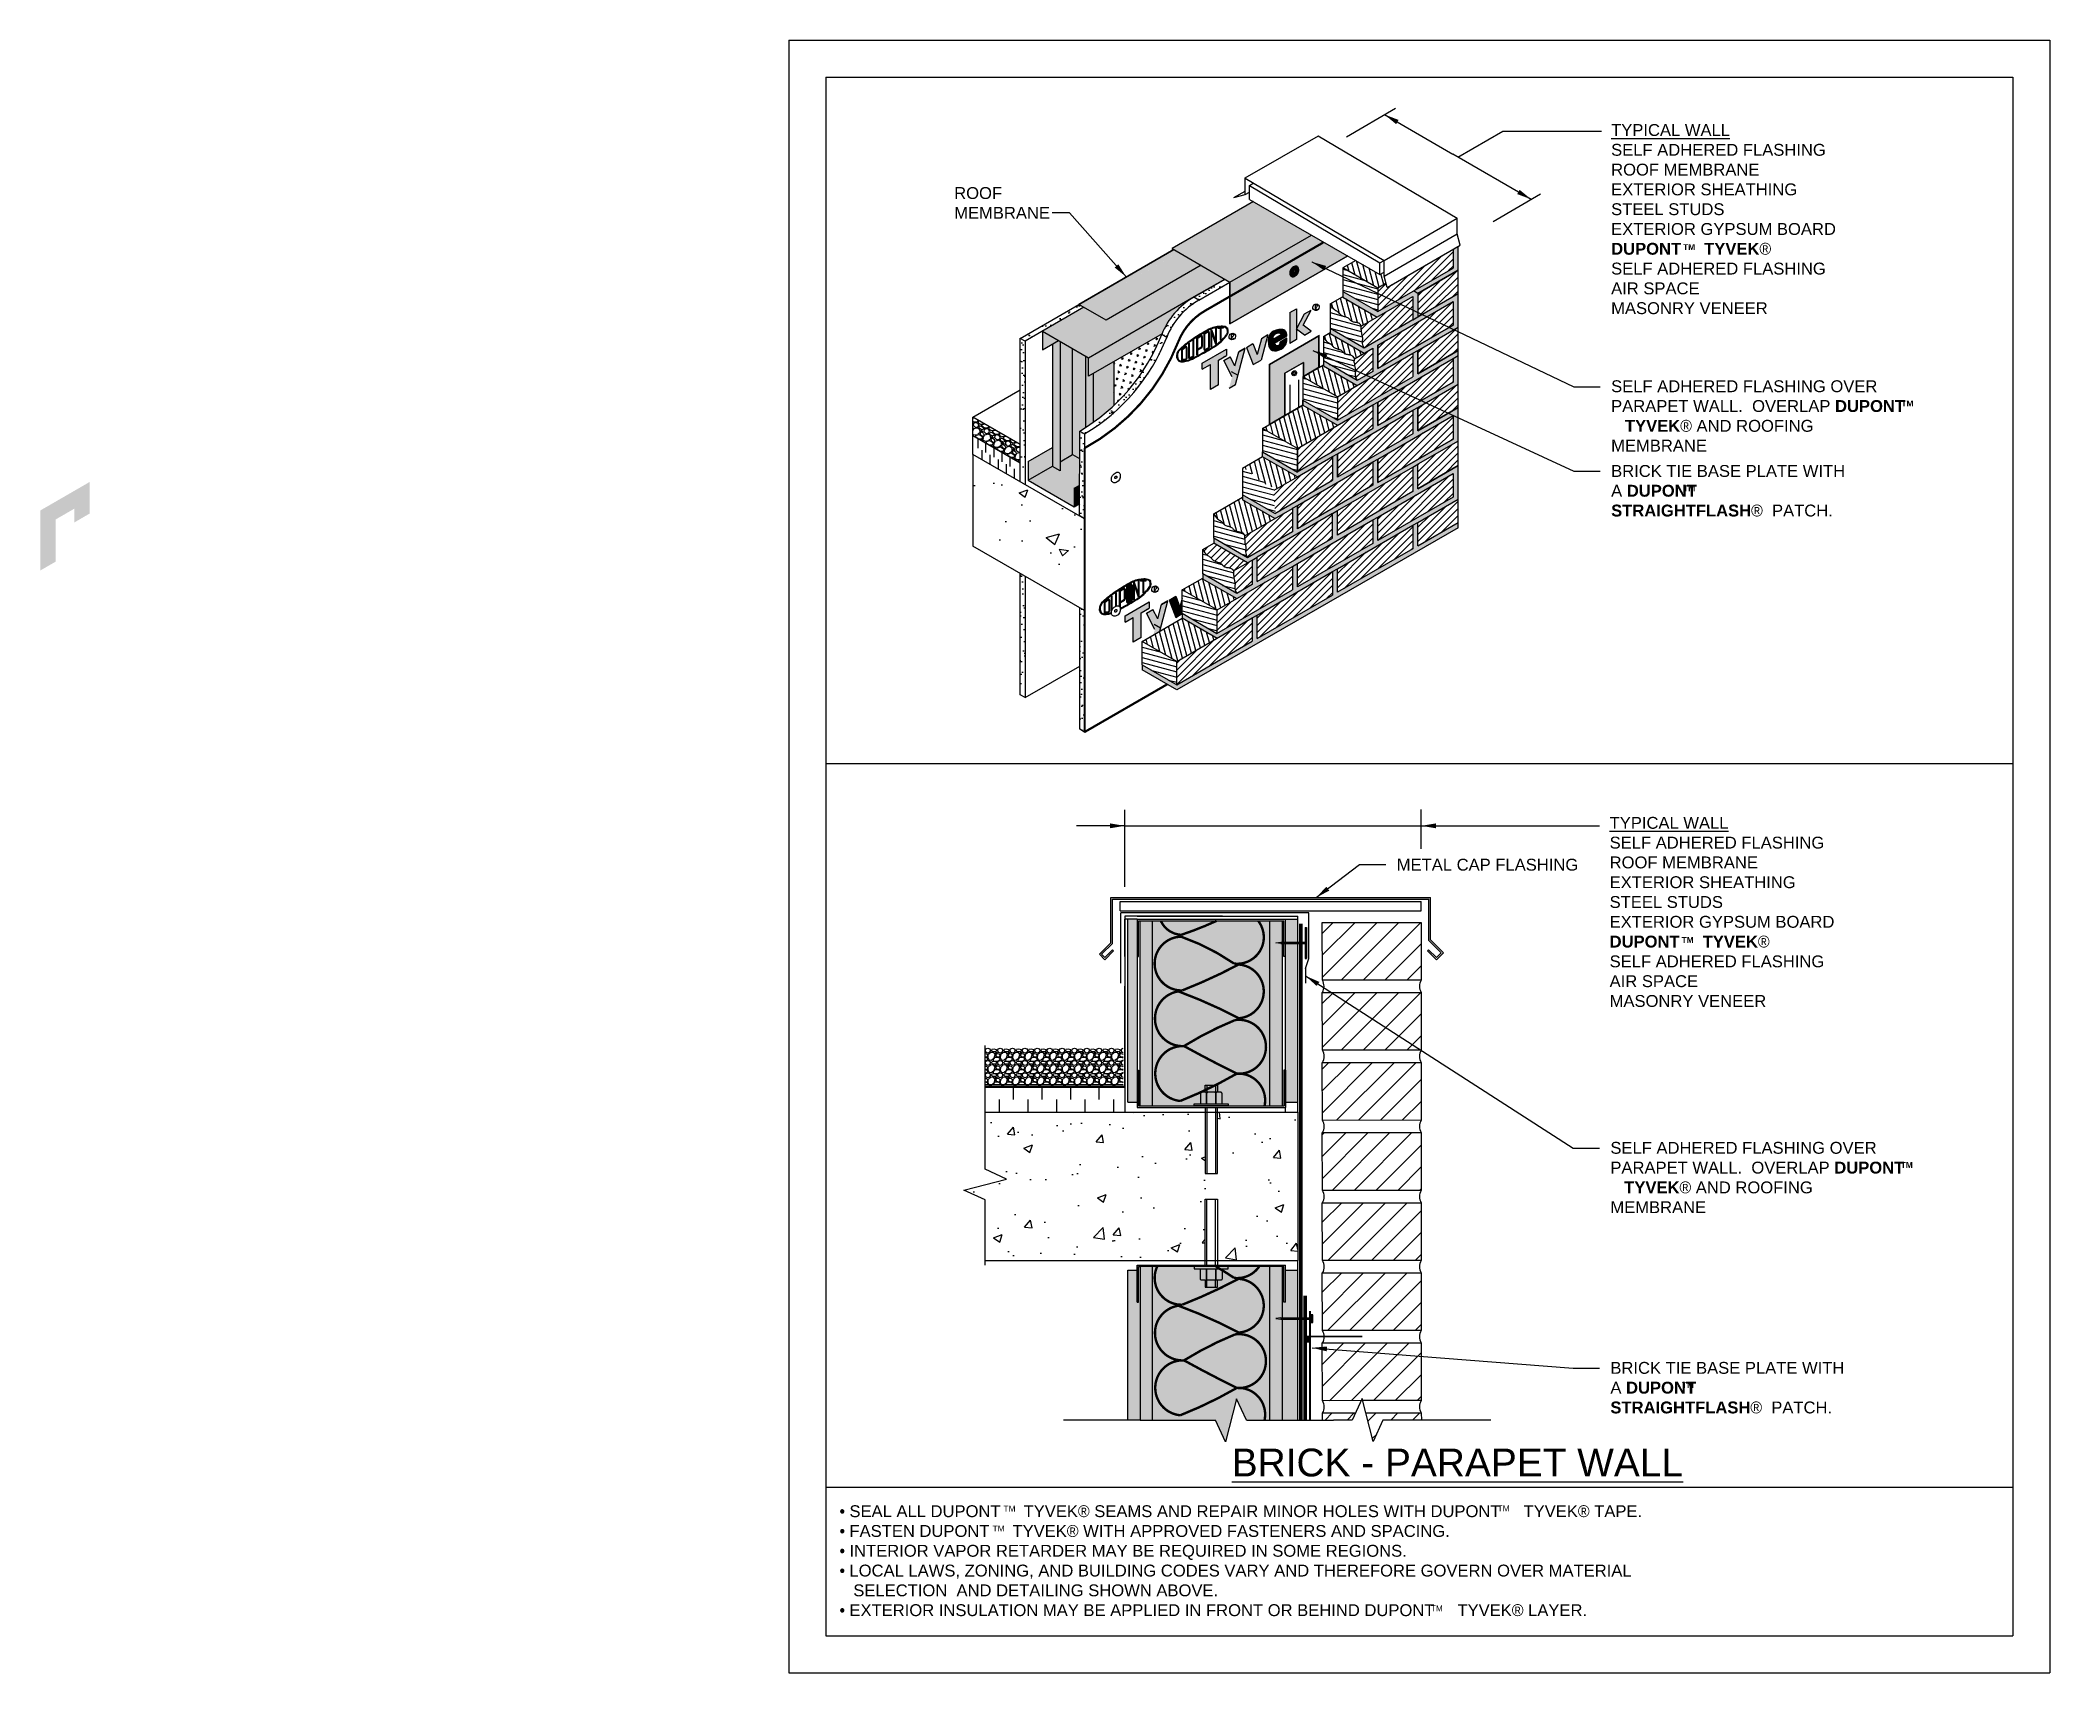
# Model space of a CAD drawing. Extents: x -30.3 to 51, y 0 to 66.
import ezdxf

# ---------------------------------------------------------------- set-up
doc = ezdxf.new("R2010")
doc.units = 0
doc.header["$LTSCALE"] = 1.5
doc.header["$MEASUREMENT"] = 0
for name, pattern in [('CENTER', [2, 1.25, -0.25, 0.25, -0.25]), ('DASHED', [0.75, 0.5, -0.25]), ('HIDDEN', [0.375, 0.25, -0.125])]:
    doc.linetypes.add(name, pattern=pattern)
doc.layers.get('DEFPOINTS').update_dxf_attribs({"linetype": 'CONTINUOUS'})
for name, color, linetype in [('8X11-TTB$0$B', 5, 'CONTINUOUS'), ('BRICK', 13, 'CONTINUOUS'), ('CLADDING', 252, 'CONTINUOUS'), ('DUPONT_FLASHING', 253, 'CENTER'), ('DUPONTLOGO', 242, 'CONTINUOUS'), ('FASTENING', 7, 'CONTINUOUS'), ('FLASHING', 124, 'CONTINUOUS'), ('GROUT', 255, 'CONTINUOUS'), ('INSULATION', 40, 'CONTINUOUS'), ('STRAIGHTFLASH', 253, 'CONTINUOUS'), ('STRUCTURE', 252, 'CONTINUOUS'), ('STRUCTURE_SHADING', 254, 'CONTINUOUS'), ('TEXT', 7, 'CONTINUOUS'), ('TITLE', 7, 'CONTINUOUS'), ('TYVEK', 160, 'DASHED'), ('TYVEK_TEXT', 182, 'CONTINUOUS')]:
    doc.layers.add(name, color=color, linetype=linetype)
doc.styles.add('DETAILS', font='sanss___.ttf', dxfattribs={"height": 1})
doc.dimstyles.new('TYVEKDETAILS', dxfattribs={"dimscale": 6, "dimtxt": 1.5, "dimasz": 0.1, "dimexe": 0.75, "dimexo": 0.75, "dimgap": 0.75, "dimtad": 0, "dimtih": 1, "dimtoh": 1, "dimdec": 4, "dimzin": 0, "dimtxsty": 'DETAILS', "dimcen": 0.0625, "dimazin": 3, "dimtfac": 1, "dimtdec": 4, "dimtofl": 0, "dimtmove": 0, "dimatfit": 3, "dimtolj": 1, "dimtzin": 0})
pattern_1 = [(45, (17.01748, 66.4747), (-0.1435869, 0.1435869), [])]
pattern_2 = [(45, (52.6802, 8.66054), (-0.441942, 0.441942), [])]
pattern_3 = [(45, (49.71314, 5.90996), (-0.1435869, 0.1435869), [])]
pattern_4 = [(37.5, (49.71314, 5.90996), (-0.0157483, 0.481706), [0, -0.38, 0, -0.425, 0, -0.40625]), (7.5, (49.71314, 5.90996), (0.442444, 0.7055365), [0, -0.205, 0, -0.3425, 0, -0.13125]), (327.5, (49.40564, 5.90996), (0.7785355, 0.0014148), [0, -0.125, 0, -0.45, 0, -0.5875]), (317.5, (49.40564, 5.90996), (0.7515317, 0.219419), [0, -0.0625, 0, -0.295, 0, -0.3375])]
pattern_5 = [(345, (49.71314, 5.90996), (0.05255644, 0.1961433), [])]
pattern_6 = [(105, (49.71314, 5.90996), (-0.1961433, -0.05255644), [])]

msp = doc.modelspace()

# ---------------------------------------------------------------- texts
at = {"layer": 'TEXT', "style": 'DETAILS'}
for s, insert, char_height, attachment_point in [('{\\fArial|b0|i0|c0|p34;\\LTYPICAL WALL\\P\\lSELF ADHERED FLASHING}\\PROOF MEMBRANE\\PEXTERIOR SHEATHING\\PSTEEL STUDS \\PEXTERIOR GYPSUM BOARD\\P{\\fArial|b1|i0|c0|p34;DUPONT     TYVEK\\fSymbol|b0|i0|c2|p18;â }\\P{\\fArial|b0|i0|c0|p34;SELF ADHERED FLASHING\\PAIR SPACE\\PMASONRY VENEER}', (33.26, 62.609), 0.48, 1), ('{\\fSansSerif|b1|i0|c2|p2;TM}', (36.173, 57.634), 0.24, 4), ('{\\fSansSerif|b1|i0|c2|p2;TM}', (45.003, 51.313), 0.24, 4), ('{\\fSansSerif|b1|i0|c2|p2;TM}', (36.173, 47.888), 0.24, 4), ('{\\fArial|b0|i0|c0|p34;\\LTYPICAL WALL\\P\\lSELF ADHERED FLASHING}\\PROOF MEMBRANE\\PEXTERIOR SHEATHING\\PSTEEL STUDS \\PEXTERIOR GYPSUM BOARD\\P{\\fArial|b1|i0|c0|p34;DUPONT     TYVEK\\fSymbol|b0|i0|c2|p18;â }\\P{\\fArial|b0|i0|c0|p34;SELF ADHERED FLASHING\\PAIR SPACE\\PMASONRY VENEER}', (33.199, 34.601), 0.48, 1), ('{\\fSansSerif|b1|i0|c2|p2;TM}', (36.112, 29.627), 0.24, 4), ('{\\fSansSerif|b1|i0|c2|p2;TM}', (44.973, 20.526), 0.24, 4), ('{\\fSansSerif|b1|i0|c2|p2;TM}', (36.124, 11.629), 0.24, 4)]:
    msp.add_mtext(s, dxfattribs=dict(at, insert=insert, char_height=char_height, attachment_point=attachment_point))
for s, insert, char_height, width, attachment_point in [('ROOF\\PMEMBRANE ', (6.693, 60.061), 0.48, 12.84758, 1), ('SELF ADHERED FLASHING OVER PARAPET WALL.  OVERLAP {\\fSansSerif|b1|i0|c2|p2;DUPONT     TYVEK\\fSymbol|b0|i0|c2|p18;â} AND ROOFING MEMBRANE', (33.26, 52.251), 0.48, 12.16278, 1), ('BRICK TIE BASE PLATE WITH  A {\\fSansSerif|b1|i0|c2|p2;DUPONT     STRAIGHTFLASH\\fSymbol|b0|i0|c2|p18;â}  PATCH.', (33.26, 48.826), 0.48, 10.15656, 1), ('METAL CAP FLASHING', (24.591, 32.909), 0.48, 12.84758, 1), ('SELF ADHERED FLASHING OVER PARAPET WALL.  OVERLAP {\\fSansSerif|b1|i0|c2|p2;DUPONT     TYVEK\\fSymbol|b0|i0|c2|p18;â} AND ROOFING MEMBRANE', (33.23, 21.463), 0.48, 12.16278, 1), ('BRICK TIE BASE PLATE WITH  A {\\fSansSerif|b1|i0|c2|p2;DUPONT     STRAIGHTFLASH\\fSymbol|b0|i0|c2|p18;â}  PATCH.', (33.23, 12.567), 0.48, 10.15656, 1), ('{\\LBRICK - PARAPET WALL}', (27.042, 7.923), 1.125, 37.17715, 8), ('{\\fSymbol|b0|i0|c2|p18;· }SEAL ALL DUPONT     TYVEK{\\fSymbol|b0|i0|c2|p18;â} SEAMS AND REPAIR MINOR HOLES WITH DUPONT     TYVEK{\\fSymbol|b0|i0|c2|p18;â} TAPE.\\P{\\fSymbol|b0|i0|c2|p18;· }FASTEN DUPONT     TYVEK{\\fSymbol|b0|i0|c2|p18;â} WITH APPROVED FASTENERS AND SPACING.\\P{\\fSymbol|b0|i0|c2|p18;· }INTERIOR VAPOR RETARDER MAY BE REQUIRED IN SOME REGIONS.\\P{\\fSymbol|b0|i0|c2|p18;· }LOCAL LAWS, ZONING, AND BUILDING CODES VARY AND THEREFORE GOVERN OVER MATERIAL \\P   SELECTION  AND DETAILING SHOWN ABOVE.\\P{\\fSymbol|b0|i0|c2|p18;· }EXTERIOR INSULATION MAY BE APPLIED IN FRONT OR BEHIND DUPONT     TYVEK{\\fSymbol|b0|i0|c2|p18;â} LAYER.', (2.055, 6.773), 0.48, 35.73533, 1), ('TM', (8.69, 6.757), 0.24, 16.62, 1), ('TM', (28.669, 6.766), 0.24, 16.62, 1), ('TM', (8.248, 5.954), 0.24, 16.62, 1), ('TM', (25.966, 2.729), 0.24, 16.62, 1)]:
    msp.add_mtext(s, dxfattribs=dict(at, insert=insert, char_height=char_height, width=width, attachment_point=attachment_point))

# ---------------------------------------------------------------- blocks, each defined once
blk = doc.blocks.new('A$C1409495A')
at = {"layer": 'DUPONTLOGO', "color": 242}
for p, q in [((0.23, 0.52), (0.23, 0)), ((0.23, 0.26), (0.44, 0.13))]:
    blk.add_line(p, q, dxfattribs=at)
blk.add_ellipse((0.33, 0.34), major_axis=(0.26, 0.232), ratio=0.903174, dxfattribs=at)
blk.add_spline([(0.23, 0.52), (0.43, 0.6), (0.46, 0.46), (0.23, 0.26)], degree=3, dxfattribs=at)

# ---------------------------------------------------------------- hatches: boundary and pattern name
at = {"layer": 'BRICK', "linetype": 'CONTINUOUS'}
h = msp.add_hatch(dxfattribs=at)
h.set_pattern_fill('ANSI31', color=256, scale=1.6245, angle=60, style=0)
h.set_pattern_definition(pattern_6)
h.paths.add_polyline_path([(24.079, 56.465), (24.079, 56.622), (23.907, 56.523), (22.941, 57.096), (22.414, 56.792), (23.821, 55.98), (24.157, 56.174)])
h = msp.add_hatch(dxfattribs=at)
h.set_pattern_fill('ANSI31', color=256, scale=1.6245, style=0)
h.set_pattern_definition(pattern_3)
h.paths.add_polyline_path([(26.867, 56.791), (26.867, 57.546), (24.202, 56.007), (24.157, 56.174), (23.821, 55.98), (23.821, 55.032)])
h = msp.add_hatch(dxfattribs=at)
h.set_pattern_fill('ANSI31', color=256, scale=1.6245, angle=300, style=0)
h.set_pattern_definition(pattern_5)
h.paths.add_polyline_path([(23.821, 55.98), (22.414, 56.792), (22.414, 55.846), (23.821, 55.032)])
h = msp.add_hatch(dxfattribs=at)
h.set_pattern_fill('ANSI31', color=256, scale=1.6245, style=0)
h.set_pattern_definition(pattern_1)
h.paths.add_polyline_path([(27.07, 55.754), (27.07, 56.702), (25.445, 55.764), (25.445, 54.816)])
h = msp.add_hatch(dxfattribs=at)
h.set_pattern_fill('ANSI31', color=256, scale=1.6245, angle=60, style=0)
h.set_pattern_definition(pattern_6)
h.paths.add_polyline_path([(22.414, 55.612), (22.396, 55.622), (21.901, 55.336), (21.941, 55.264), (21.981, 55.206), (22.02, 55.16), (22.057, 55.124), (22.093, 55.096), (22.127, 55.073), (22.158, 55.053), (22.186, 55.034), (22.211, 55.014), (22.234, 54.993), (22.255, 54.971), (22.275, 54.949), (22.296, 54.928), (22.317, 54.908), (22.341, 54.889), (22.367, 54.872), (22.397, 54.858), (22.429, 54.845), (22.463, 54.834), (22.497, 54.824), (22.531, 54.813), (22.564, 54.802), (22.594, 54.79), (22.621, 54.776), (22.644, 54.76), (22.663, 54.742), (22.681, 54.723), (22.697, 54.704), (22.713, 54.685), (22.73, 54.668), (22.75, 54.652), (22.772, 54.638), (22.799, 54.628), (22.83, 54.62), (22.862, 54.613), (22.896, 54.608), (22.931, 54.603), (22.964, 54.597), (22.996, 54.59), (23.025, 54.581), (23.051, 54.57), (23.073, 54.556), (23.094, 54.536), (23.158, 54.437), (23.801, 54.809)])
h.paths.add_polyline_path([(21.901, 54.142), (21.901, 54.182), (21.623, 54.022), (21.662, 53.952), (21.702, 53.894), (21.741, 53.848), (21.778, 53.812), (21.814, 53.784), (21.848, 53.761), (21.879, 53.741), (21.907, 53.722), (21.932, 53.702), (21.955, 53.681), (21.976, 53.659), (21.996, 53.637), (22.017, 53.616), (22.038, 53.596), (22.062, 53.577), (22.088, 53.56), (22.117, 53.546), (22.15, 53.533), (22.183, 53.522), (22.218, 53.512), (22.252, 53.502), (22.285, 53.491), (22.315, 53.478), (22.342, 53.464), (22.365, 53.448), (22.384, 53.43), (22.401, 53.411), (22.418, 53.392), (22.434, 53.373), (22.451, 53.356), (22.47, 53.34), (22.493, 53.326), (22.52, 53.316), (22.55, 53.308), (22.583, 53.301), (22.617, 53.296), (22.651, 53.291), (22.685, 53.285), (22.717, 53.278), (22.746, 53.269), (22.772, 53.258), (22.794, 53.244), (22.815, 53.224), (22.879, 53.125), (23.27, 53.351)])
h.paths.add_polyline_path([(21.622, 52.83), (21.622, 52.876), (20.792, 52.397), (20.792, 52.394), (22.196, 51.584), (22.989, 52.041)])
h.paths.add_polyline_path([(20.792, 51.247), (19.165, 50.307), (20.572, 49.495), (22.199, 50.434)])
h.paths.add_polyline_path([(19.165, 49.157), (18.354, 48.687), (18.434, 48.671), (18.497, 48.65), (18.547, 48.626), (18.586, 48.6), (18.617, 48.573), (18.642, 48.546), (18.664, 48.521), (18.685, 48.5), (18.708, 48.483), (18.732, 48.469), (18.757, 48.457), (18.782, 48.447), (18.807, 48.438), (18.831, 48.428), (18.854, 48.417), (18.874, 48.404), (18.893, 48.388), (18.909, 48.369), (18.924, 48.348), (18.939, 48.327), (18.954, 48.305), (18.97, 48.284), (18.987, 48.265), (19.007, 48.248), (19.029, 48.234), (19.054, 48.223), (19.08, 48.213), (19.106, 48.205), (19.132, 48.196), (19.157, 48.187), (19.179, 48.177), (19.198, 48.164), (19.214, 48.149), (19.227, 48.132), (19.238, 48.114), (19.25, 48.095), (19.262, 48.076), (19.278, 48.058), (19.297, 48.041), (19.321, 48.027), (19.35, 48.015), (19.385, 48.003), (19.424, 47.99), (19.466, 47.972), (19.51, 47.947), (19.553, 47.912), (19.596, 47.866), (19.638, 47.805), (20.572, 48.344)])
h.paths.add_polyline_path([(18.354, 47.425), (18.354, 47.532), (17.189, 46.859), (17.228, 46.789), (17.268, 46.731), (17.307, 46.685), (17.344, 46.649), (17.38, 46.621), (17.414, 46.598), (17.445, 46.579), (17.473, 46.559), (17.498, 46.539), (17.521, 46.518), (17.542, 46.496), (17.562, 46.474), (17.583, 46.453), (17.604, 46.433), (17.628, 46.414), (17.654, 46.398), (17.683, 46.383), (17.716, 46.371), (17.749, 46.36), (17.784, 46.349), (17.818, 46.339), (17.851, 46.328), (17.881, 46.316), (17.908, 46.302), (17.931, 46.286), (17.95, 46.268), (17.967, 46.249), (17.984, 46.23), (18, 46.211), (18.017, 46.193), (18.036, 46.177), (18.059, 46.163), (18.086, 46.153), (18.116, 46.145), (18.149, 46.139), (18.183, 46.133), (18.217, 46.128), (18.251, 46.123), (18.283, 46.116), (18.312, 46.107), (18.338, 46.095), (18.36, 46.081), (18.381, 46.061), (18.445, 45.963), (19.666, 46.668)])
h.paths.add_polyline_path([(16.748, 44.218), (16.748, 44.257), (15.918, 43.778), (17.32, 42.969), (18.116, 43.428)])
h.paths.add_polyline_path([(17.317, 41.823), (15.916, 42.632), (14.294, 41.695), (15.696, 40.886)])
h = msp.add_hatch(dxfattribs=at)
h.set_pattern_fill('ANSI31', color=256, scale=1.6245, style=0)
h.set_pattern_definition(pattern_3)
h.paths.add_polyline_path([(26.867, 54.483), (26.867, 55.431), (23.821, 53.672), (23.821, 52.725)])
h.paths.add_polyline_path([(25.242, 54.693), (25.242, 55.641), (23.158, 54.437), (23.154, 54.284), (23.155, 54.249), (23.157, 54.215), (23.16, 54.181), (23.164, 54.149), (23.169, 54.118), (23.176, 54.089), (23.184, 54.061), (23.191, 54.034), (23.197, 54.007), (23.202, 53.98), (23.204, 53.953), (23.203, 53.925), (23.2, 53.895), (23.194, 53.864), (23.19, 53.828), (23.19, 53.788), (23.195, 53.742), (23.208, 53.688), (23.232, 53.626), (23.27, 53.554)])
h.paths.add_polyline_path([(23.618, 53.552), (22.879, 53.125), (22.875, 52.972), (22.876, 52.937), (22.878, 52.903), (22.88, 52.869), (22.884, 52.837), (22.89, 52.806), (22.897, 52.777), (22.905, 52.749), (22.912, 52.722), (22.918, 52.695), (22.923, 52.668), (22.925, 52.641), (22.924, 52.613), (22.92, 52.584), (22.915, 52.552), (22.911, 52.516), (22.91, 52.476), (22.916, 52.43), (22.929, 52.376), (22.953, 52.314), (22.99, 52.242), (23.618, 52.604)])
h.paths.add_polyline_path([(25.242, 52.395), (25.242, 53.342), (22.196, 51.584), (22.196, 50.636), (22.196, 50.636)])
h.paths.add_polyline_path([(23.618, 51.254), (20.572, 49.495), (20.572, 48.547), (23.618, 50.306)])
h.paths.add_polyline_path([(21.993, 49.165), (20.572, 48.344), (19.638, 47.805), (19.616, 47.719), (19.604, 47.647), (19.6, 47.585), (19.602, 47.532), (19.608, 47.487), (19.616, 47.447), (19.624, 47.412), (19.631, 47.378), (19.634, 47.346), (19.635, 47.314), (19.633, 47.283), (19.631, 47.253), (19.629, 47.223), (19.627, 47.195), (19.628, 47.168), (19.631, 47.142), (19.638, 47.117), (19.646, 47.092), (19.656, 47.066), (19.665, 47.038), (19.672, 47.005), (19.675, 46.967), (19.673, 46.923), (19.665, 46.87), (21.993, 48.214)])
h.paths.add_polyline_path([(20.369, 47.073), (18.445, 45.963), (18.441, 45.81), (18.442, 45.775), (18.444, 45.74), (18.446, 45.706), (18.45, 45.674), (18.456, 45.644), (18.463, 45.614), (18.471, 45.587), (18.478, 45.559), (18.484, 45.532), (18.489, 45.506), (18.491, 45.478), (18.49, 45.45), (18.486, 45.421), (18.481, 45.389), (18.477, 45.354), (18.476, 45.313), (18.482, 45.267), (18.495, 45.214), (18.519, 45.151), (18.556, 45.08), (20.369, 46.126)])
h.paths.add_polyline_path([(21.993, 45.87), (21.993, 46.861), (18.947, 45.102), (18.947, 44.111)])
h.paths.add_polyline_path([(18.744, 44.985), (18.557, 44.877), (17.192, 45.665), (16.749, 45.41), (16.788, 45.34), (16.828, 45.282), (16.867, 45.236), (16.905, 45.2), (16.94, 45.172), (16.974, 45.149), (17.005, 45.129), (17.033, 45.11), (17.058, 45.09), (17.081, 45.069), (17.102, 45.047), (17.123, 45.025), (17.143, 45.004), (17.165, 44.984), (17.188, 44.965), (17.214, 44.948), (17.244, 44.934), (17.276, 44.922), (17.31, 44.91), (17.344, 44.9), (17.379, 44.89), (17.411, 44.879), (17.442, 44.867), (17.468, 44.853), (17.491, 44.836), (17.511, 44.819), (17.528, 44.8), (17.544, 44.78), (17.56, 44.762), (17.578, 44.744), (17.597, 44.728), (17.62, 44.714), (17.647, 44.704), (17.677, 44.696), (17.71, 44.69), (17.744, 44.684), (17.778, 44.679), (17.812, 44.673), (17.843, 44.667), (17.873, 44.658), (17.898, 44.646), (17.92, 44.632), (17.942, 44.612), (18.005, 44.514), (18.001, 44.361), (18.002, 44.326), (18.004, 44.291), (18.007, 44.257), (18.011, 44.225), (18.017, 44.194), (18.024, 44.165), (18.031, 44.137), (18.038, 44.11), (18.044, 44.083), (18.049, 44.056), (18.051, 44.029), (18.051, 44.001), (18.047, 43.972), (18.042, 43.94), (18.037, 43.905), (18.037, 43.864), (18.042, 43.818), (18.056, 43.764), (18.08, 43.702), (18.117, 43.63), (18.744, 43.992)])
h.paths.add_polyline_path([(20.369, 43.781), (20.369, 44.729), (17.323, 42.97), (17.323, 42.023)])
h.paths.add_polyline_path([(18.744, 42.646), (15.698, 40.888), (15.698, 39.94), (18.744, 41.699)])
h.paths.add_polyline_path([(21.993, 43.571), (21.993, 44.519), (18.947, 42.76), (18.947, 41.813)])
h = msp.add_hatch(dxfattribs=at)
h.set_pattern_fill('ANSI31', color=256, scale=1.6245, angle=300, style=0)
h.set_pattern_definition(pattern_5)
h.paths.add_polyline_path([(23.158, 54.437), (23.097, 54.531), (23.092, 54.539), (23.073, 54.556), (23.051, 54.57), (23.025, 54.581), (22.996, 54.59), (22.964, 54.597), (22.931, 54.603), (22.896, 54.608), (22.862, 54.613), (22.83, 54.62), (22.799, 54.628), (22.772, 54.638), (22.75, 54.652), (22.73, 54.668), (22.713, 54.685), (22.697, 54.704), (22.681, 54.723), (22.663, 54.742), (22.644, 54.76), (22.621, 54.776), (22.594, 54.79), (22.564, 54.802), (22.531, 54.813), (22.497, 54.824), (22.463, 54.834), (22.429, 54.845), (22.397, 54.858), (22.367, 54.872), (22.341, 54.889), (22.317, 54.908), (22.296, 54.928), (22.275, 54.949), (22.255, 54.971), (22.234, 54.993), (22.211, 55.014), (22.186, 55.034), (22.158, 55.053), (22.127, 55.073), (22.093, 55.096), (22.057, 55.124), (22.02, 55.16), (21.981, 55.206), (21.941, 55.264), (21.901, 55.336), (21.901, 54.344), (23.27, 53.554), (23.232, 53.626), (23.208, 53.688), (23.195, 53.742), (23.19, 53.788), (23.19, 53.828), (23.194, 53.864), (23.2, 53.895), (23.203, 53.925), (23.204, 53.953), (23.202, 53.98), (23.197, 54.007), (23.191, 54.034), (23.184, 54.061), (23.176, 54.089), (23.169, 54.118), (23.164, 54.149), (23.16, 54.181), (23.157, 54.215), (23.155, 54.249), (23.154, 54.284)])
h.paths.add_polyline_path([(22.875, 52.972), (22.879, 53.125), (22.818, 53.219), (22.812, 53.227), (22.794, 53.244), (22.772, 53.258), (22.746, 53.269), (22.717, 53.278), (22.685, 53.285), (22.651, 53.291), (22.617, 53.296), (22.583, 53.301), (22.55, 53.308), (22.52, 53.316), (22.493, 53.326), (22.47, 53.34), (22.451, 53.356), (22.434, 53.373), (22.418, 53.392), (22.401, 53.411), (22.384, 53.43), (22.365, 53.448), (22.342, 53.464), (22.315, 53.478), (22.285, 53.491), (22.252, 53.502), (22.218, 53.512), (22.183, 53.522), (22.15, 53.533), (22.117, 53.546), (22.088, 53.56), (22.062, 53.577), (22.038, 53.596), (22.017, 53.616), (21.996, 53.637), (21.976, 53.659), (21.955, 53.681), (21.932, 53.702), (21.907, 53.722), (21.879, 53.741), (21.848, 53.761), (21.814, 53.784), (21.778, 53.812), (21.741, 53.848), (21.702, 53.894), (21.662, 53.952), (21.623, 54.022), (21.622, 54.021), (21.622, 53.033), (22.99, 52.242), (22.953, 52.314), (22.929, 52.376), (22.916, 52.43), (22.91, 52.476), (22.911, 52.516), (22.915, 52.552), (22.92, 52.584), (22.924, 52.613), (22.925, 52.641), (22.923, 52.668), (22.918, 52.695), (22.912, 52.722), (22.905, 52.749), (22.897, 52.777), (22.89, 52.806), (22.884, 52.837), (22.88, 52.869), (22.878, 52.903), (22.876, 52.937)])
h.paths.add_polyline_path([(20.792, 52.394), (20.792, 51.449), (22.196, 50.636), (22.196, 51.584)])
h = msp.add_hatch(dxfattribs=at)
h.set_pattern_fill('ANSI31', color=256, scale=1.6245, style=0)
h.set_pattern_definition(pattern_1)
h.paths.add_polyline_path([(27.07, 53.45), (27.07, 54.397), (25.445, 53.459), (25.445, 52.512)])
h = msp.add_hatch(dxfattribs=at)
h.set_pattern_fill('ANSI31', color=256, scale=1.6245, style=0)
h.set_pattern_definition(pattern_1)
h.paths.add_polyline_path([(26.867, 52.182), (26.867, 53.129), (23.821, 51.371), (23.821, 50.423)])
h = msp.add_hatch(dxfattribs=at)
h.set_pattern_fill('ANSI31', color=256, scale=1.6245, style=0)
h.set_pattern_definition(pattern_1)
h.paths.add_polyline_path([(27.07, 51.145), (27.07, 52.093), (25.445, 51.155), (25.445, 50.207)])
h = msp.add_hatch(dxfattribs=at)
h.set_pattern_fill('ANSI31', color=256, scale=1.6245, style=0)
h.set_pattern_definition(pattern_1)
h.paths.add_polyline_path([(25.242, 50.09), (25.242, 51.038), (22.196, 49.279), (22.196, 48.332)])
h = msp.add_hatch(dxfattribs=at)
h.set_pattern_fill('ANSI31', color=256, scale=1.6245, style=0)
h.set_pattern_definition(pattern_1)
h.paths.add_polyline_path([(26.867, 49.877), (26.867, 50.825), (23.821, 49.066), (23.821, 48.119)])
h = msp.add_hatch(dxfattribs=at)
h.set_pattern_fill('ANSI31', color=256, scale=1.6245, angle=300, style=0)
h.set_pattern_definition(pattern_5)
h.paths.add_polyline_path([(15.698, 40.885), (14.294, 41.695), (14.294, 40.75), (15.696, 39.939), (15.698, 39.94)])
h.paths.add_polyline_path([(17.323, 42.967), (15.918, 43.778), (15.918, 42.833), (17.32, 42.021), (17.323, 42.023)])
h.paths.add_polyline_path([(20.572, 49.495), (19.165, 50.307), (19.165, 49.359), (20.569, 48.546), (20.572, 48.547)])
h.paths.add_polyline_path([(19.638, 47.805), (19.596, 47.866), (19.553, 47.912), (19.51, 47.947), (19.466, 47.972), (19.424, 47.99), (19.385, 48.003), (19.35, 48.015), (19.321, 48.027), (19.297, 48.041), (19.278, 48.058), (19.262, 48.076), (19.25, 48.095), (19.238, 48.114), (19.227, 48.132), (19.214, 48.149), (19.198, 48.164), (19.179, 48.177), (19.157, 48.187), (19.132, 48.196), (19.106, 48.205), (19.08, 48.213), (19.054, 48.223), (19.029, 48.234), (19.007, 48.248), (18.987, 48.265), (18.97, 48.284), (18.954, 48.305), (18.939, 48.327), (18.924, 48.348), (18.909, 48.369), (18.893, 48.388), (18.874, 48.404), (18.854, 48.417), (18.831, 48.428), (18.807, 48.438), (18.782, 48.447), (18.757, 48.457), (18.732, 48.469), (18.708, 48.483), (18.685, 48.5), (18.664, 48.521), (18.642, 48.546), (18.617, 48.573), (18.586, 48.6), (18.547, 48.626), (18.497, 48.65), (18.434, 48.671), (18.354, 48.687), (18.354, 47.627), (19.665, 46.87), (19.673, 46.923), (19.675, 46.967), (19.672, 47.005), (19.665, 47.038), (19.656, 47.066), (19.646, 47.092), (19.638, 47.117), (19.631, 47.142), (19.628, 47.168), (19.627, 47.195), (19.629, 47.223), (19.631, 47.253), (19.633, 47.283), (19.635, 47.314), (19.634, 47.346), (19.631, 47.378), (19.624, 47.412), (19.616, 47.447), (19.608, 47.487), (19.602, 47.532), (19.6, 47.585), (19.604, 47.647), (19.616, 47.719)])
h = msp.add_hatch(dxfattribs=at)
h.set_pattern_fill('ANSI31', color=256, scale=1.6245, style=0)
h.set_pattern_definition(pattern_3)
h.paths.add_polyline_path([(27.07, 48.801), (27.07, 49.424), (27.07, 49.792), (25.445, 48.854), (25.445, 47.863)])
h = msp.add_hatch(dxfattribs=at)
h.set_pattern_fill('ANSI31', color=256, scale=1.6245, style=0)
h.set_pattern_definition(pattern_1)
h.paths.add_polyline_path([(23.618, 48.002), (23.618, 48.949), (20.572, 47.191), (20.572, 46.243)])
h = msp.add_hatch(dxfattribs=at)
h.set_pattern_fill('ANSI31', color=256, scale=1.6245, style=0)
h.set_pattern_definition(pattern_3)
h.paths.add_polyline_path([(25.242, 47.749), (25.242, 48.736), (22.196, 46.978), (22.196, 45.99)])
h = msp.add_hatch(dxfattribs=at)
h.set_pattern_fill('ANSI31', color=256, scale=1.6245, style=0)
h.set_pattern_definition(pattern_3)
h.paths.add_polyline_path([(26.867, 48.48), (23.821, 46.722), (23.821, 45.774), (26.867, 47.533)])
h = msp.add_hatch(dxfattribs=at)
h.set_pattern_fill('ANSI31', color=256, scale=1.6245, style=0)
h.set_pattern_definition([(45, (18.64198, 63.91431), (-0.1435869, 0.1435869), [])])
h.paths.add_polyline_path([(27.07, 46.496), (27.07, 47.444), (25.445, 46.506), (25.445, 45.558)])
h = msp.add_hatch(dxfattribs=at)
h.set_pattern_fill('ANSI31', color=256, scale=1.6245, angle=300, style=0)
h.set_pattern_definition(pattern_5)
h.paths.add_polyline_path([(18.441, 45.81), (18.442, 45.775), (18.444, 45.74), (18.446, 45.706), (18.45, 45.674), (18.456, 45.644), (18.463, 45.614), (18.471, 45.587), (18.478, 45.559), (18.484, 45.532), (18.489, 45.506), (18.491, 45.478), (18.49, 45.45), (18.486, 45.421), (18.481, 45.389), (18.477, 45.354), (18.476, 45.313), (18.482, 45.267), (18.495, 45.214), (18.519, 45.151), (18.556, 45.08), (17.188, 45.87), (17.188, 46.861), (17.228, 46.789), (17.268, 46.731), (17.307, 46.685), (17.344, 46.649), (17.38, 46.621), (17.414, 46.598), (17.445, 46.579), (17.473, 46.559), (17.498, 46.539), (17.521, 46.518), (17.542, 46.496), (17.562, 46.474), (17.583, 46.453), (17.604, 46.433), (17.628, 46.414), (17.654, 46.398), (17.683, 46.383), (17.716, 46.371), (17.749, 46.36), (17.784, 46.349), (17.818, 46.339), (17.851, 46.328), (17.881, 46.316), (17.908, 46.302), (17.931, 46.286), (17.95, 46.268), (17.967, 46.249), (17.984, 46.23), (18, 46.211), (18.017, 46.193), (18.036, 46.177), (18.059, 46.163), (18.086, 46.153), (18.116, 46.145), (18.149, 46.139), (18.183, 46.133), (18.217, 46.128), (18.251, 46.123), (18.283, 46.116), (18.312, 46.107), (18.338, 46.095), (18.36, 46.081), (18.378, 46.064), (18.384, 46.057), (18.445, 45.963)])
h = msp.add_hatch(dxfattribs=at)
h.set_pattern_fill('ANSI31', color=256, scale=1.6245, style=0)
h.set_pattern_definition(pattern_3)
h.paths.add_polyline_path([(23.618, 45.657), (23.618, 46.605), (20.572, 44.846), (20.572, 43.898)])
h = msp.add_hatch(dxfattribs=at)
h.set_pattern_fill('ANSI31', color=256, scale=1.6245, style=0)
h.set_pattern_definition([(45, (15.39298, 62.0415), (-0.1435869, 0.1435869), [])])
h.paths.add_polyline_path([(25.242, 45.444), (25.242, 46.392), (22.196, 44.633), (22.196, 43.686)])
h = msp.add_hatch(dxfattribs=at)
h.set_pattern_fill('ANSI31', color=256, scale=1.6245, angle=300, style=0)
h.set_pattern_definition(pattern_5)
h.paths.add_polyline_path([(16.748, 44.421), (16.748, 45.412), (16.788, 45.34), (16.828, 45.282), (16.867, 45.236), (16.905, 45.2), (16.94, 45.172), (16.974, 45.149), (17.005, 45.129), (17.033, 45.11), (17.058, 45.09), (17.081, 45.069), (17.102, 45.047), (17.123, 45.025), (17.143, 45.004), (17.165, 44.984), (17.188, 44.965), (17.214, 44.948), (17.244, 44.934), (17.276, 44.922), (17.31, 44.91), (17.344, 44.9), (17.379, 44.89), (17.411, 44.879), (17.442, 44.867), (17.468, 44.853), (17.491, 44.836), (17.511, 44.819), (17.528, 44.8), (17.544, 44.78), (17.56, 44.762), (17.578, 44.744), (17.597, 44.728), (17.62, 44.714), (17.647, 44.704), (17.677, 44.696), (17.71, 44.69), (17.744, 44.684), (17.778, 44.679), (17.812, 44.673), (17.843, 44.667), (17.873, 44.658), (17.898, 44.646), (17.92, 44.632), (17.939, 44.615), (17.945, 44.608), (17.984, 44.546), (18.005, 44.505), (18.001, 44.361), (18.002, 44.326), (18.004, 44.291), (18.007, 44.257), (18.011, 44.225), (18.017, 44.194), (18.024, 44.165), (18.031, 44.137), (18.038, 44.11), (18.044, 44.083), (18.049, 44.056), (18.051, 44.029), (18.051, 44.001), (18.047, 43.972), (18.042, 43.94), (18.037, 43.905), (18.037, 43.864), (18.042, 43.818), (18.056, 43.764), (18.08, 43.702), (18.117, 43.63)])
h = msp.add_hatch(dxfattribs=at)
h.set_pattern_fill('_USER', color=256, scale=0.625, angle=45, style=0, pattern_type=0)
h.set_pattern_definition([(45, (52.6802, 11.4939), (-0.441942, 0.441942), [])])
h.paths.add_polyline_path([(25.577, 30.337), (21.577, 30.337), (21.583, 28.001), (25.579, 28.004)])
h = msp.add_hatch(dxfattribs=at)
h.set_pattern_fill('_USER', color=256, scale=0.625, angle=45, style=0, pattern_type=0)
h.set_pattern_definition(pattern_2)
h.paths.add_polyline_path([(25.577, 27.504), (21.577, 27.504), (21.583, 25.168), (25.579, 25.17)])
h = msp.add_hatch(dxfattribs=at)
h.set_pattern_fill('_USER', color=256, scale=0.625, angle=45, style=0, pattern_type=0)
h.set_pattern_definition(pattern_2)
h.paths.add_polyline_path([(25.577, 24.67), (21.577, 24.67), (21.583, 22.334), (25.579, 22.337)])
h = msp.add_hatch(dxfattribs=at)
h.set_pattern_fill('_USER', color=256, scale=0.625, angle=45, style=0, pattern_type=0)
h.set_pattern_definition(pattern_2)
h.paths.add_polyline_path([(25.577, 21.837), (21.577, 21.837), (21.583, 19.501), (25.579, 19.504)])
h = msp.add_hatch(dxfattribs=at)
h.set_pattern_fill('_USER', color=256, scale=0.625, angle=45, style=0, pattern_type=0)
h.set_pattern_definition(pattern_2)
h.paths.add_polyline_path([(25.577, 19.004), (21.577, 19.004), (21.583, 16.668), (25.579, 16.67)])
h = msp.add_hatch(dxfattribs=at)
h.set_pattern_fill('_USER', color=256, scale=0.625, angle=45, style=0, pattern_type=0)
h.set_pattern_definition([(45, (52.6802, 5.8272), (-0.441942, 0.441942), [])])
h.paths.add_polyline_path([(25.577, 16.17), (21.577, 16.17), (21.583, 13.834), (25.579, 13.837)])
h = msp.add_hatch(dxfattribs=at)
h.set_pattern_fill('_USER', color=256, scale=0.625, angle=45, style=0, pattern_type=0)
h.set_pattern_definition([(45, (53.3052, 11.4939), (-0.441942, 0.441942), [])])
h.paths.add_polyline_path([(25.577, 13.337), (21.583, 13.337), (21.584, 11.001), (23.147, 11.002), (23.187, 11.088), (23.209, 11.002), (25.579, 11.004)])
h = msp.add_hatch(dxfattribs=at)
h.set_pattern_fill('_USER', color=256, scale=0.625, angle=45, style=0, pattern_type=0)
h.set_pattern_definition([(45, (49.6829, 10.80116), (-0.441942, 0.441942), [])])
h.paths.add_polyline_path([(25.584, 10.504), (23.337, 10.504), (23.631, 9.357), (24.026, 10.214), (25.585, 10.214)])
h.paths.add_polyline_path([(22.918, 10.504), (21.584, 10.504), (21.585, 10.214), (22.026, 10.214), (22.784, 10.214)])
at = {"layer": 'DUPONT_FLASHING'}
h = msp.add_hatch(color=256, dxfattribs=at)
h.paths.add_polyline_path([(16.675, 56.899), (15.776, 57.418), (13.911, 56.341), (11.94, 55.203), (12.839, 54.684)])
h.paths.add_polyline_path([(15.776, 57.418), (15.574, 57.535), (11.738, 55.32), (11.94, 55.203), (15.311, 57.15)])
h = msp.add_hatch(color=256, dxfattribs=at)
edge = h.paths.add_edge_path()
edge.add_line((-28.268, 48.141), (-28.268, 46.864))
edge.add_line((-30.268, 46.986), (-28.268, 48.141))
edge.add_line((-30.268, 44.559), (-30.268, 46.986))
edge.add_line((-29.643, 44.92), (-30.268, 44.559))
edge.add_line((-29.643, 44.92), (-29.643, 46.625))
edge.add_line((-29.643, 46.625), (-28.893, 47.058))
edge.add_line((-28.893, 47.058), (-28.893, 46.504))
edge.add_line((-28.268, 46.864), (-28.893, 46.501))
at = {"layer": 'DUPONTLOGO'}
h = msp.add_hatch(color=256, dxfattribs=at)
edge = h.paths.add_edge_path()
edge.add_spline(control_points=[(16.72, 54.175), (16.586, 54.093), (16.322, 53.932), (15.987, 53.674), (15.7, 53.427), (15.7, 53.23), (15.699, 53.165)], knot_values=[0, 0, 0, 0, 0.232663, 0.461387, 0.653522, 0.747926, 0.747926, 0.747926, 0.747926], degree=3, periodic=0)
edge.add_spline(control_points=[(15.699, 53.165), (15.7, 53.164), (15.7, 53.162), (15.7, 53.16)], knot_values=[0, 0, 0, 0, 0.002347, 0.002347, 0.002347, 0.002347], degree=3, periodic=0)
edge.add_line((15.7, 53.16), (15.731, 53.165))
edge.add_spline(control_points=[(15.731, 53.165), (15.731, 53.166), (15.731, 53.167), (15.731, 53.168)], knot_values=[0.001175, 0.001175, 0.001175, 0.001175, 0.002358, 0.002358, 0.002358, 0.002358], degree=3, periodic=0)
edge.add_spline(control_points=[(15.731, 53.168), (15.731, 53.246), (15.733, 53.317), (15.786, 53.439), (15.835, 53.495), (15.978, 53.626), (16.071, 53.698), (16.248, 53.833), (16.337, 53.896), (16.529, 54.022), (16.632, 54.085), (16.736, 54.148)], knot_values=[0.001205, 0.001205, 0.001205, 0.001205, 0.114856, 0.114856, 0.229711, 0.229711, 0.398491, 0.398491, 0.567271, 0.567271, 0.747926, 0.747926, 0.747926, 0.747926], degree=3, periodic=0)
edge.add_spline(control_points=[(16.736, 54.148), (16.872, 54.229), (17.008, 54.309), (17.24, 54.388), (17.325, 54.406), (17.505, 54.42), (17.609, 54.425), (17.691, 54.375), (17.709, 54.357), (17.728, 54.337)], knot_values=[0, 0, 0, 0, 0.237846, 0.237846, 0.375936, 0.375936, 0.514027, 0.514027, 0.556048, 0.556048, 0.556048, 0.556048], degree=3, periodic=0)
edge.add_line((17.728, 54.337), (17.756, 54.353))
edge.add_spline(control_points=[(17.756, 54.353), (17.736, 54.375), (17.668, 54.446), (17.48, 54.452), (17.269, 54.432), (17.003, 54.343), (16.829, 54.24), (16.72, 54.175)], knot_values=[0, 0, 0, 0, 0.044057, 0.144682, 0.25739, 0.368627, 0.559907, 0.559907, 0.559907, 0.559907], degree=3, periodic=0)
for points in [[(16.384, 53.889), (16.353, 53.867), (16.353, 53.239, -0.293439), (16.344, 53.225), (16.219, 53.168, -0.546266), (16.197, 53.182), (16.197, 53.753), (16.165, 53.73), (16.165, 53.182, 0.546266), (16.232, 53.139), (16.357, 53.196, 0.293439), (16.384, 53.239)], [(17.072, 53.588), (17.103, 53.608), (17.103, 54.196), (17.259, 53.712), (17.29, 53.732), (17.29, 54.364), (17.259, 54.354), (17.259, 53.841), (17.103, 54.303), (17.072, 54.293)], [(17.479, 54.348), (17.572, 54.352), (17.572, 54.384), (17.353, 54.374), (17.353, 54.343), (17.448, 54.347), (17.448, 53.869), (17.479, 53.899)], [(13.885, 43.969, 0.570599), (13.815, 44.01), (13.69, 43.941, 0.2734), (13.666, 43.9), (13.666, 43.292, 0.573672), (13.736, 43.251), (13.861, 43.321, 0.270913), (13.885, 43.362)], [(13.947, 43.372), (13.978, 43.392), (13.978, 43.98), (14.135, 43.496), (14.166, 43.516), (14.166, 44.148), (14.135, 44.138), (14.135, 43.625), (13.978, 44.087), (13.947, 44.077)], [(14.355, 44.132), (14.447, 44.136), (14.447, 44.168), (14.228, 44.158), (14.228, 44.127), (14.323, 44.131), (14.323, 43.653), (14.355, 43.682)]]:
    msp.add_hatch(color=256, dxfattribs=at).paths.add_polyline_path(points)
h = msp.add_hatch(color=256, dxfattribs=at)
h.paths.add_polyline_path([(16.509, 53.275), (16.54, 53.292), (16.54, 53.488), (16.703, 53.575, 0.275801), (16.728, 53.617), (16.728, 54.022, 0.588096), (16.656, 54.062), (16.509, 53.971)])
h.paths.add_polyline_path([(16.54, 53.523), (16.688, 53.603, 0.275801), (16.697, 53.617), (16.697, 54.022, 0.588096), (16.673, 54.036), (16.54, 53.953)], flags=16)
h = msp.add_hatch(color=256, dxfattribs=at)
edge = h.paths.add_edge_path()
edge.add_spline(control_points=[(17.756, 54.353), (17.769, 54.305), (17.8, 54.193), (17.705, 54.037), (17.563, 53.882), (17.358, 53.691), (17.061, 53.507), (16.838, 53.383), (16.728, 53.321)], knot_values=[0, 0, 0, 0, 0.071407, 0.167973, 0.251697, 0.391689, 0.584619, 0.774344, 0.774344, 0.774344, 0.774344], degree=3, periodic=0)
edge.add_line((16.728, 53.321), (16.713, 53.349))
edge.add_spline(control_points=[(16.713, 53.349), (16.927, 53.468), (17.146, 53.582), (17.425, 53.795), (17.507, 53.871), (17.628, 53.999), (17.674, 54.052), (17.738, 54.158), (17.752, 54.204), (17.743, 54.281), (17.736, 54.308), (17.728, 54.337)], knot_values=[0.000251, 0.000251, 0.000251, 0.000251, 0.36813, 0.36813, 0.535334, 0.535334, 0.640047, 0.640047, 0.727343, 0.727343, 0.770536, 0.770536, 0.770536, 0.770536], degree=3, periodic=0)
edge.add_line((17.728, 54.337), (17.756, 54.353))
h = msp.add_hatch(color=256, dxfattribs=at)
h.paths.add_polyline_path([(17.009, 54.185, 0.570599), (16.94, 54.226), (16.815, 54.157, 0.2734), (16.79, 54.116), (16.79, 53.508, 0.573672), (16.86, 53.467), (16.985, 53.537, 0.270913), (17.009, 53.578)])
h.paths.add_polyline_path([(16.978, 54.185, 0.570599), (16.955, 54.199), (16.83, 54.13, 0.2734), (16.822, 54.116), (16.822, 53.508, 0.573672), (16.845, 53.494), (16.97, 53.564, 0.270913), (16.978, 53.578)], flags=16)
h = msp.add_hatch(color=256, dxfattribs=at)
edge = h.paths.add_edge_path()
edge.add_line((16.197, 53.054), (16.187, 53.083))
edge.add_spline(control_points=[(16.187, 53.083), (16.168, 53.076), (16.148, 53.07), (16.045, 53.041), (15.936, 53.024), (15.814, 53.044), (15.783, 53.057), (15.745, 53.095), (15.738, 53.125), (15.731, 53.165)], knot_values=[0.002358, 0.002358, 0.002358, 0.002358, 0.032929, 0.032929, 0.159215, 0.159215, 0.221312, 0.221312, 0.281052, 0.281052, 0.281052, 0.281052], degree=3, periodic=0)
edge.add_line((15.731, 53.165), (15.7, 53.16))
edge.add_spline(control_points=[(15.7, 53.16), (15.704, 53.134), (15.73, 52.985), (15.995, 52.993), (16.158, 53.04), (16.197, 53.054)], knot_values=[0.002347, 0.002347, 0.002347, 0.002347, 0.040585, 0.219806, 0.28106, 0.28106, 0.28106, 0.28106], degree=3, periodic=0)
h = msp.add_hatch(color=256, dxfattribs=at)
h.paths.add_polyline_path([(16.103, 53.581, 0.63901), (16.026, 53.617), (15.884, 53.496), (15.884, 53.066), (16.061, 53.085, 0.382353), (16.103, 53.132)])
h.paths.add_polyline_path([(16.072, 53.132, -0.382353), (16.058, 53.116), (15.915, 53.101), (15.915, 53.482), (16.046, 53.593, -0.63901), (16.072, 53.581)], flags=16)
h = msp.add_hatch(color=256, dxfattribs=at)
edge = h.paths.add_edge_path()
edge.add_spline(control_points=[(16.713, 53.349), (16.59, 53.283), (16.468, 53.217), (16.298, 53.13), (16.245, 53.104), (16.187, 53.083)], knot_values=[0.281052, 0.281052, 0.281052, 0.281052, 0.486409, 0.486409, 0.582124, 0.582124, 0.582124, 0.582124], degree=3, periodic=0)
edge.add_line((16.187, 53.083), (16.197, 53.054))
edge.add_spline(control_points=[(16.197, 53.054), (16.271, 53.08), (16.438, 53.166), (16.618, 53.262), (16.728, 53.321)], knot_values=[0.28106, 0.28106, 0.28106, 0.28106, 0.397759, 0.582124, 0.582124, 0.582124, 0.582124], degree=3, periodic=0)
edge.add_line((16.728, 53.321), (16.713, 53.349))
h = msp.add_hatch(color=256, dxfattribs=at)
edge = h.paths.add_edge_path()
edge.add_spline(control_points=[(13.595, 43.959), (13.462, 43.877), (13.198, 43.716), (12.862, 43.458), (12.575, 43.211), (12.575, 43.014), (12.575, 42.949)], knot_values=[0, 0, 0, 0, 0.232663, 0.461387, 0.653522, 0.747926, 0.747926, 0.747926, 0.747926], degree=3, periodic=0)
edge.add_spline(control_points=[(12.575, 42.949), (12.575, 42.947), (12.575, 42.946), (12.576, 42.944)], knot_values=[0, 0, 0, 0, 0.002347, 0.002347, 0.002347, 0.002347], degree=3, periodic=0)
edge.add_line((12.576, 42.944), (12.607, 42.949))
edge.add_spline(control_points=[(12.607, 42.949), (12.606, 42.95), (12.606, 42.951), (12.606, 42.952)], knot_values=[0.001175, 0.001175, 0.001175, 0.001175, 0.002358, 0.002358, 0.002358, 0.002358], degree=3, periodic=0)
edge.add_spline(control_points=[(12.606, 42.952), (12.606, 43.029), (12.608, 43.101), (12.662, 43.223), (12.711, 43.279), (12.853, 43.41), (12.946, 43.482), (13.123, 43.617), (13.212, 43.679), (13.405, 43.806), (13.508, 43.869), (13.611, 43.932)], knot_values=[0.001205, 0.001205, 0.001205, 0.001205, 0.114856, 0.114856, 0.229711, 0.229711, 0.398491, 0.398491, 0.567271, 0.567271, 0.747926, 0.747926, 0.747926, 0.747926], degree=3, periodic=0)
edge.add_spline(control_points=[(13.611, 43.932), (13.748, 44.013), (13.883, 44.093), (14.115, 44.172), (14.201, 44.189), (14.381, 44.204), (14.484, 44.209), (14.566, 44.159), (14.584, 44.141), (14.604, 44.121)], knot_values=[0, 0, 0, 0, 0.237846, 0.237846, 0.375936, 0.375936, 0.514027, 0.514027, 0.556048, 0.556048, 0.556048, 0.556048], degree=3, periodic=0)
edge.add_line((14.604, 44.121), (14.632, 44.137))
edge.add_spline(control_points=[(14.632, 44.137), (14.611, 44.158), (14.543, 44.23), (14.356, 44.236), (14.145, 44.216), (13.878, 44.127), (13.705, 44.024), (13.595, 43.959)], knot_values=[0, 0, 0, 0, 0.044057, 0.144682, 0.25739, 0.368627, 0.559907, 0.559907, 0.559907, 0.559907], degree=3, periodic=0)
h = msp.add_hatch(color=256, dxfattribs=at)
edge = h.paths.add_edge_path()
edge.add_spline(control_points=[(14.632, 44.137), (14.645, 44.089), (14.675, 43.977), (14.58, 43.821), (14.439, 43.666), (14.233, 43.475), (13.937, 43.291), (13.714, 43.167), (13.603, 43.105)], knot_values=[0, 0, 0, 0, 0.071407, 0.167973, 0.251697, 0.391689, 0.584619, 0.774344, 0.774344, 0.774344, 0.774344], degree=3, periodic=0)
edge.add_line((13.603, 43.105), (13.589, 43.133))
edge.add_spline(control_points=[(13.589, 43.133), (13.803, 43.252), (14.021, 43.366), (14.3, 43.579), (14.382, 43.655), (14.504, 43.783), (14.55, 43.836), (14.613, 43.942), (14.628, 43.988), (14.618, 44.065), (14.611, 44.092), (14.604, 44.121)], knot_values=[0.000251, 0.000251, 0.000251, 0.000251, 0.36813, 0.36813, 0.535334, 0.535334, 0.640047, 0.640047, 0.727343, 0.727343, 0.770536, 0.770536, 0.770536, 0.770536], degree=3, periodic=0)
edge.add_line((14.604, 44.121), (14.632, 44.137))
h = msp.add_hatch(color=256, dxfattribs=at)
h.paths.add_polyline_path([(12.978, 43.365, 0.63901), (12.901, 43.4), (12.76, 43.28), (12.76, 42.85), (12.937, 42.869, 0.382353), (12.978, 42.916)])
h.paths.add_polyline_path([(12.947, 42.916, -0.382353), (12.933, 42.9), (12.791, 42.885), (12.791, 43.266), (12.921, 43.377, -0.63901), (12.947, 43.365)], flags=16)
h = msp.add_hatch(color=256, dxfattribs=at)
edge = h.paths.add_edge_path()
edge.add_arc((13.337, 42.86), 0.284, 110.21188, 112.50629)
edge.add_line((13.228, 43.122), (13.228, 43.651))
edge.add_line((13.228, 43.651), (13.26, 43.673))
edge.add_line((13.26, 43.673), (13.26, 43.135))
edge.add_arc((13.293, 43.021), 0.119, 106.53615, 117.29134)
edge = h.paths.add_edge_path()
edge.add_arc((13.337, 42.86), 0.284, 158.79195, 166.32761)
edge.add_arc((13.088, 42.966), 0.0469, 180, 235.5799, ccw=False)
edge.add_line((13.041, 42.966), (13.041, 43.514))
edge.add_line((13.041, 43.514), (13.072, 43.537))
edge.add_line((13.072, 43.537), (13.072, 42.966))
edge.add_arc((13.088, 42.966), 0.0156, 180, 191.38347)
h = msp.add_hatch(color=256, dxfattribs=at)
h.paths.add_polyline_path([(13.416, 43.307), (13.564, 43.387, 0.275801), (13.572, 43.401), (13.572, 43.806, 0.588096), (13.548, 43.819), (13.416, 43.737)], flags=16)
edge = h.paths.add_edge_path()
edge.add_arc((13.293, 43.021), 0.119, 23.72909, 39.8999)
edge.add_line((13.385, 43.097), (13.385, 43.755))
edge.add_line((13.385, 43.755), (13.532, 43.846))
edge.add_arc((13.556, 43.806), 0.0469, 0, 121.83839, ccw=False)
edge.add_line((13.603, 43.806), (13.603, 43.401))
edge.add_arc((13.556, 43.401), 0.0469, 298.32441, 360, ccw=False)
edge.add_line((13.579, 43.359), (13.416, 43.272))
edge.add_line((13.416, 43.272), (13.416, 43.076))
edge.add_line((13.416, 43.076), (13.402, 43.068))
h = msp.add_hatch(color=256, dxfattribs=at)
edge = h.paths.add_edge_path()
edge.add_arc((13.293, 43.021), 0.119, 2.70866, 8.28048)
edge.add_line((13.411, 43.038), (13.412, 43.038))
edge.add_line((13.412, 43.038), (13.414, 43.04))
edge.add_line((13.414, 43.04), (13.416, 43.041))
edge.add_line((13.416, 43.041), (13.419, 43.042))
edge.add_line((13.419, 43.042), (13.421, 43.043))
edge.add_line((13.421, 43.043), (13.423, 43.044))
edge.add_line((13.423, 43.044), (13.425, 43.045))
edge.add_line((13.425, 43.045), (13.427, 43.046))
edge.add_line((13.427, 43.046), (13.429, 43.047))
edge.add_line((13.429, 43.047), (13.431, 43.048))
edge.add_line((13.431, 43.048), (13.433, 43.05))
edge.add_line((13.433, 43.05), (13.435, 43.051))
edge.add_line((13.435, 43.051), (13.437, 43.052))
edge.add_line((13.437, 43.052), (13.439, 43.053))
edge.add_line((13.439, 43.053), (13.441, 43.054))
edge.add_line((13.441, 43.054), (13.444, 43.055))
edge.add_line((13.444, 43.055), (13.446, 43.056))
edge.add_line((13.446, 43.056), (13.448, 43.057))
edge.add_line((13.448, 43.057), (13.45, 43.058))
edge.add_line((13.45, 43.058), (13.452, 43.06))
edge.add_line((13.452, 43.06), (13.454, 43.061))
edge.add_line((13.454, 43.061), (13.456, 43.062))
edge.add_line((13.456, 43.062), (13.458, 43.063))
edge.add_line((13.458, 43.063), (13.46, 43.064))
edge.add_line((13.46, 43.064), (13.462, 43.065))
edge.add_line((13.462, 43.065), (13.464, 43.066))
edge.add_line((13.464, 43.066), (13.467, 43.067))
edge.add_line((13.467, 43.067), (13.469, 43.069))
edge.add_line((13.469, 43.069), (13.471, 43.07))
edge.add_line((13.471, 43.07), (13.473, 43.071))
edge.add_line((13.473, 43.071), (13.475, 43.072))
edge.add_line((13.475, 43.072), (13.477, 43.073))
edge.add_line((13.477, 43.073), (13.479, 43.074))
edge.add_line((13.479, 43.074), (13.481, 43.075))
edge.add_line((13.481, 43.075), (13.483, 43.076))
edge.add_line((13.483, 43.076), (13.485, 43.078))
edge.add_line((13.485, 43.078), (13.488, 43.079))
edge.add_line((13.488, 43.079), (13.49, 43.08))
edge.add_line((13.49, 43.08), (13.492, 43.081))
edge.add_line((13.492, 43.081), (13.494, 43.082))
edge.add_line((13.494, 43.082), (13.496, 43.083))
edge.add_line((13.496, 43.083), (13.498, 43.084))
edge.add_line((13.498, 43.084), (13.5, 43.085))
edge.add_line((13.5, 43.085), (13.502, 43.087))
edge.add_line((13.502, 43.087), (13.504, 43.088))
edge.add_line((13.504, 43.088), (13.506, 43.089))
edge.add_line((13.506, 43.089), (13.509, 43.09))
edge.add_line((13.509, 43.09), (13.511, 43.091))
edge.add_line((13.511, 43.091), (13.513, 43.092))
edge.add_line((13.513, 43.092), (13.515, 43.093))
edge.add_line((13.515, 43.093), (13.517, 43.094))
edge.add_line((13.517, 43.094), (13.519, 43.096))
edge.add_line((13.519, 43.096), (13.521, 43.097))
edge.add_line((13.521, 43.097), (13.523, 43.098))
edge.add_line((13.523, 43.098), (13.525, 43.099))
edge.add_line((13.525, 43.099), (13.527, 43.1))
edge.add_line((13.527, 43.1), (13.53, 43.101))
edge.add_line((13.53, 43.101), (13.532, 43.102))
edge.add_line((13.532, 43.102), (13.534, 43.104))
edge.add_line((13.534, 43.104), (13.536, 43.105))
edge.add_line((13.536, 43.105), (13.538, 43.106))
edge.add_line((13.538, 43.106), (13.54, 43.107))
edge.add_line((13.54, 43.107), (13.542, 43.108))
edge.add_line((13.542, 43.108), (13.544, 43.109))
edge.add_line((13.544, 43.109), (13.546, 43.11))
edge.add_line((13.546, 43.11), (13.549, 43.111))
edge.add_line((13.549, 43.111), (13.551, 43.113))
edge.add_line((13.551, 43.113), (13.553, 43.114))
edge.add_line((13.553, 43.114), (13.555, 43.115))
edge.add_line((13.555, 43.115), (13.557, 43.116))
edge.add_line((13.557, 43.116), (13.559, 43.117))
edge.add_line((13.559, 43.117), (13.561, 43.118))
edge.add_line((13.561, 43.118), (13.563, 43.119))
edge.add_line((13.563, 43.119), (13.565, 43.12))
edge.add_line((13.565, 43.12), (13.567, 43.122))
edge.add_line((13.567, 43.122), (13.57, 43.123))
edge.add_line((13.57, 43.123), (13.572, 43.124))
edge.add_line((13.572, 43.124), (13.574, 43.125))
edge.add_line((13.574, 43.125), (13.576, 43.126))
edge.add_line((13.576, 43.126), (13.578, 43.127))
edge.add_line((13.578, 43.127), (13.58, 43.128))
edge.add_line((13.58, 43.128), (13.582, 43.13))
edge.add_line((13.582, 43.13), (13.584, 43.131))
edge.add_line((13.584, 43.131), (13.586, 43.132))
edge.add_line((13.586, 43.132), (13.589, 43.133))
edge.add_line((13.589, 43.133), (13.603, 43.105))
edge.add_line((13.603, 43.105), (13.601, 43.104))
edge.add_line((13.601, 43.104), (13.599, 43.103))
edge.add_line((13.599, 43.103), (13.597, 43.102))
edge.add_line((13.597, 43.102), (13.595, 43.101))
edge.add_line((13.595, 43.101), (13.593, 43.1))
edge.add_line((13.593, 43.1), (13.591, 43.099))
edge.add_line((13.591, 43.099), (13.589, 43.097))
edge.add_line((13.589, 43.097), (13.586, 43.096))
edge.add_line((13.586, 43.096), (13.584, 43.095))
edge.add_line((13.584, 43.095), (13.582, 43.094))
edge.add_line((13.582, 43.094), (13.58, 43.093))
edge.add_line((13.58, 43.093), (13.578, 43.092))
edge.add_line((13.578, 43.092), (13.576, 43.091))
edge.add_line((13.576, 43.091), (13.574, 43.09))
edge.add_line((13.574, 43.09), (13.572, 43.088))
edge.add_line((13.572, 43.088), (13.57, 43.087))
edge.add_line((13.57, 43.087), (13.567, 43.086))
edge.add_line((13.567, 43.086), (13.565, 43.085))
edge.add_line((13.565, 43.085), (13.563, 43.084))
edge.add_line((13.563, 43.084), (13.561, 43.083))
edge.add_line((13.561, 43.083), (13.559, 43.082))
edge.add_line((13.559, 43.082), (13.557, 43.081))
edge.add_line((13.557, 43.081), (13.555, 43.079))
edge.add_line((13.555, 43.079), (13.553, 43.078))
edge.add_line((13.553, 43.078), (13.551, 43.077))
edge.add_line((13.551, 43.077), (13.549, 43.076))
edge.add_line((13.549, 43.076), (13.546, 43.075))
edge.add_line((13.546, 43.075), (13.544, 43.074))
edge.add_line((13.544, 43.074), (13.542, 43.073))
edge.add_line((13.542, 43.073), (13.54, 43.071))
edge.add_line((13.54, 43.071), (13.538, 43.07))
edge.add_line((13.538, 43.07), (13.536, 43.069))
edge.add_line((13.536, 43.069), (13.534, 43.068))
edge.add_line((13.534, 43.068), (13.532, 43.067))
edge.add_line((13.532, 43.067), (13.53, 43.066))
edge.add_line((13.53, 43.066), (13.527, 43.065))
edge.add_line((13.527, 43.065), (13.525, 43.064))
edge.add_line((13.525, 43.064), (13.523, 43.062))
edge.add_line((13.523, 43.062), (13.521, 43.061))
edge.add_line((13.521, 43.061), (13.519, 43.06))
edge.add_line((13.519, 43.06), (13.517, 43.059))
edge.add_line((13.517, 43.059), (13.515, 43.058))
edge.add_line((13.515, 43.058), (13.513, 43.057))
edge.add_line((13.513, 43.057), (13.511, 43.056))
edge.add_line((13.511, 43.056), (13.509, 43.055))
edge.add_line((13.509, 43.055), (13.506, 43.053))
edge.add_line((13.506, 43.053), (13.504, 43.052))
edge.add_line((13.504, 43.052), (13.502, 43.051))
edge.add_line((13.502, 43.051), (13.5, 43.05))
edge.add_line((13.5, 43.05), (13.498, 43.049))
edge.add_line((13.498, 43.049), (13.496, 43.048))
edge.add_line((13.496, 43.048), (13.494, 43.047))
edge.add_line((13.494, 43.047), (13.492, 43.046))
edge.add_line((13.492, 43.046), (13.49, 43.044))
edge.add_line((13.49, 43.044), (13.488, 43.043))
edge.add_line((13.488, 43.043), (13.485, 43.042))
edge.add_line((13.485, 43.042), (13.483, 43.041))
edge.add_line((13.483, 43.041), (13.481, 43.04))
edge.add_line((13.481, 43.04), (13.479, 43.039))
edge.add_line((13.479, 43.039), (13.477, 43.038))
edge.add_line((13.477, 43.038), (13.475, 43.037))
edge.add_line((13.475, 43.037), (13.473, 43.036))
edge.add_line((13.473, 43.036), (13.471, 43.034))
edge.add_line((13.471, 43.034), (13.469, 43.033))
edge.add_line((13.469, 43.033), (13.467, 43.032))
edge.add_line((13.467, 43.032), (13.465, 43.031))
edge.add_line((13.465, 43.031), (13.462, 43.03))
edge.add_line((13.462, 43.03), (13.46, 43.029))
edge.add_line((13.46, 43.029), (13.458, 43.028))
edge.add_line((13.458, 43.028), (13.456, 43.027))
edge.add_line((13.456, 43.027), (13.454, 43.025))
edge.add_line((13.454, 43.025), (13.452, 43.024))
edge.add_line((13.452, 43.024), (13.45, 43.023))
edge.add_line((13.45, 43.023), (13.448, 43.022))
edge.add_line((13.448, 43.022), (13.446, 43.021))
edge.add_line((13.446, 43.021), (13.444, 43.02))
edge.add_line((13.444, 43.02), (13.442, 43.019))
edge.add_line((13.442, 43.019), (13.439, 43.018))
edge.add_line((13.439, 43.018), (13.437, 43.017))
edge.add_line((13.437, 43.017), (13.435, 43.015))
edge.add_line((13.435, 43.015), (13.433, 43.014))
edge.add_line((13.433, 43.014), (13.431, 43.013))
edge.add_line((13.431, 43.013), (13.429, 43.012))
edge.add_line((13.429, 43.012), (13.427, 43.011))
edge.add_line((13.427, 43.011), (13.425, 43.01))
edge.add_line((13.425, 43.01), (13.423, 43.009))
edge.add_line((13.423, 43.009), (13.421, 43.008))
edge.add_line((13.421, 43.008), (13.419, 43.007))
edge.add_line((13.419, 43.007), (13.417, 43.006))
edge.add_line((13.417, 43.006), (13.415, 43.004))
edge.add_arc((13.14, 42.983), 0.275, 4.40002, 8.95901)
h = msp.add_hatch(color=256, dxfattribs=at)
edge = h.paths.add_edge_path()
edge.add_arc((13.337, 42.86), 0.284, 179.20072, 185.77674)
edge.add_line((13.055, 42.831), (13.054, 42.831))
edge.add_line((13.054, 42.831), (13.052, 42.83))
edge.add_line((13.052, 42.83), (13.049, 42.83))
edge.add_line((13.049, 42.83), (13.047, 42.829))
edge.add_line((13.047, 42.829), (13.045, 42.828))
edge.add_line((13.045, 42.828), (13.043, 42.828))
edge.add_line((13.043, 42.828), (13.041, 42.827))
edge.add_line((13.041, 42.827), (13.039, 42.826))
edge.add_line((13.039, 42.826), (13.037, 42.826))
edge.add_line((13.037, 42.826), (13.034, 42.825))
edge.add_line((13.034, 42.825), (13.032, 42.824))
edge.add_line((13.032, 42.824), (13.03, 42.824))
edge.add_line((13.03, 42.824), (13.028, 42.823))
edge.add_line((13.028, 42.823), (13.026, 42.822))
edge.add_line((13.026, 42.822), (13.023, 42.822))
edge.add_line((13.023, 42.822), (13.021, 42.821))
edge.add_line((13.021, 42.821), (13.019, 42.82))
edge.add_line((13.019, 42.82), (13.017, 42.82))
edge.add_line((13.017, 42.82), (13.015, 42.819))
edge.add_line((13.015, 42.819), (13.012, 42.818))
edge.add_line((13.012, 42.818), (13.01, 42.818))
edge.add_line((13.01, 42.818), (13.008, 42.817))
edge.add_line((13.008, 42.817), (13.006, 42.816))
edge.add_line((13.006, 42.816), (13.003, 42.816))
edge.add_line((13.003, 42.816), (13.001, 42.815))
edge.add_line((13.001, 42.815), (12.999, 42.815))
edge.add_line((12.999, 42.815), (12.997, 42.814))
edge.add_line((12.997, 42.814), (12.994, 42.813))
edge.add_line((12.994, 42.813), (12.992, 42.813))
edge.add_line((12.992, 42.813), (12.99, 42.812))
edge.add_line((12.99, 42.812), (12.987, 42.812))
edge.add_line((12.987, 42.812), (12.985, 42.811))
edge.add_line((12.985, 42.811), (12.983, 42.811))
edge.add_line((12.983, 42.811), (12.98, 42.81))
edge.add_line((12.98, 42.81), (12.978, 42.809))
edge.add_line((12.978, 42.809), (12.976, 42.809))
edge.add_line((12.976, 42.809), (12.973, 42.808))
edge.add_line((12.973, 42.808), (12.971, 42.808))
edge.add_line((12.971, 42.808), (12.969, 42.807))
edge.add_line((12.969, 42.807), (12.966, 42.807))
edge.add_line((12.966, 42.807), (12.964, 42.806))
edge.add_line((12.964, 42.806), (12.962, 42.806))
edge.add_line((12.962, 42.806), (12.959, 42.805))
edge.add_line((12.959, 42.805), (12.957, 42.805))
edge.add_line((12.957, 42.805), (12.954, 42.804))
edge.add_line((12.954, 42.804), (12.952, 42.803))
edge.add_line((12.952, 42.803), (12.949, 42.803))
edge.add_line((12.949, 42.803), (12.947, 42.802))
edge.add_line((12.947, 42.802), (12.945, 42.802))
edge.add_line((12.945, 42.802), (12.942, 42.801))
edge.add_line((12.942, 42.801), (12.94, 42.801))
edge.add_line((12.94, 42.801), (12.937, 42.801))
edge.add_line((12.937, 42.801), (12.935, 42.8))
edge.add_line((12.935, 42.8), (12.932, 42.8))
edge.add_line((12.932, 42.8), (12.93, 42.799))
edge.add_line((12.93, 42.799), (12.927, 42.799))
edge.add_line((12.927, 42.799), (12.925, 42.798))
edge.add_line((12.925, 42.798), (12.922, 42.798))
edge.add_line((12.922, 42.798), (12.92, 42.797))
edge.add_line((12.92, 42.797), (12.917, 42.797))
edge.add_line((12.917, 42.797), (12.915, 42.796))
edge.add_line((12.915, 42.796), (12.912, 42.796))
edge.add_line((12.912, 42.796), (12.91, 42.796))
edge.add_line((12.91, 42.796), (12.907, 42.795))
edge.add_line((12.907, 42.795), (12.905, 42.795))
edge.add_line((12.905, 42.795), (12.902, 42.794))
edge.add_line((12.902, 42.794), (12.899, 42.794))
edge.add_line((12.899, 42.794), (12.897, 42.794))
edge.add_line((12.897, 42.794), (12.894, 42.793))
edge.add_line((12.894, 42.793), (12.892, 42.793))
edge.add_line((12.892, 42.793), (12.889, 42.793))
edge.add_line((12.889, 42.793), (12.887, 42.792))
edge.add_line((12.887, 42.792), (12.884, 42.792))
edge.add_line((12.884, 42.792), (12.882, 42.791))
edge.add_line((12.882, 42.791), (12.879, 42.791))
edge.add_line((12.879, 42.791), (12.876, 42.791))
edge.add_line((12.876, 42.791), (12.874, 42.791))
edge.add_line((12.874, 42.791), (12.871, 42.79))
edge.add_line((12.871, 42.79), (12.869, 42.79))
edge.add_line((12.869, 42.79), (12.866, 42.79))
edge.add_line((12.866, 42.79), (12.863, 42.789))
edge.add_line((12.863, 42.789), (12.861, 42.789))
edge.add_line((12.861, 42.789), (12.858, 42.789))
edge.add_line((12.858, 42.789), (12.856, 42.789))
edge.add_line((12.856, 42.789), (12.853, 42.788))
edge.add_line((12.853, 42.788), (12.85, 42.788))
edge.add_line((12.85, 42.788), (12.848, 42.788))
edge.add_line((12.848, 42.788), (12.845, 42.788))
edge.add_line((12.845, 42.788), (12.843, 42.787))
edge.add_line((12.843, 42.787), (12.84, 42.787))
edge.add_line((12.84, 42.787), (12.837, 42.787))
edge.add_line((12.837, 42.787), (12.835, 42.787))
edge.add_line((12.835, 42.787), (12.832, 42.787))
edge.add_line((12.832, 42.787), (12.83, 42.787))
edge.add_line((12.83, 42.787), (12.827, 42.786))
edge.add_line((12.827, 42.786), (12.825, 42.786))
edge.add_line((12.825, 42.786), (12.822, 42.786))
edge.add_line((12.822, 42.786), (12.819, 42.786))
edge.add_line((12.819, 42.786), (12.817, 42.786))
edge.add_line((12.817, 42.786), (12.814, 42.786))
edge.add_line((12.814, 42.786), (12.812, 42.786))
edge.add_line((12.812, 42.786), (12.809, 42.786))
edge.add_line((12.809, 42.786), (12.807, 42.786))
edge.add_line((12.807, 42.786), (12.804, 42.786))
edge.add_line((12.804, 42.786), (12.801, 42.785))
edge.add_line((12.801, 42.785), (12.799, 42.785))
edge.add_line((12.799, 42.785), (12.796, 42.785))
edge.add_line((12.796, 42.785), (12.794, 42.785))
edge.add_line((12.794, 42.785), (12.791, 42.785))
edge.add_line((12.791, 42.785), (12.789, 42.785))
edge.add_line((12.789, 42.785), (12.786, 42.785))
edge.add_line((12.786, 42.785), (12.784, 42.785))
edge.add_line((12.784, 42.785), (12.781, 42.786))
edge.add_line((12.781, 42.786), (12.779, 42.786))
edge.add_line((12.779, 42.786), (12.776, 42.786))
edge.add_line((12.776, 42.786), (12.774, 42.786))
edge.add_line((12.774, 42.786), (12.771, 42.786))
edge.add_line((12.771, 42.786), (12.769, 42.786))
edge.add_line((12.769, 42.786), (12.766, 42.786))
edge.add_line((12.766, 42.786), (12.764, 42.786))
edge.add_line((12.764, 42.786), (12.761, 42.786))
edge.add_line((12.761, 42.786), (12.759, 42.787))
edge.add_line((12.759, 42.787), (12.756, 42.787))
edge.add_line((12.756, 42.787), (12.754, 42.787))
edge.add_line((12.754, 42.787), (12.751, 42.787))
edge.add_line((12.751, 42.787), (12.749, 42.787))
edge.add_line((12.749, 42.787), (12.747, 42.788))
edge.add_line((12.747, 42.788), (12.744, 42.788))
edge.add_line((12.744, 42.788), (12.742, 42.788))
edge.add_line((12.742, 42.788), (12.739, 42.788))
edge.add_line((12.739, 42.788), (12.737, 42.789))
edge.add_line((12.737, 42.789), (12.735, 42.789))
edge.add_line((12.735, 42.789), (12.732, 42.789))
edge.add_line((12.732, 42.789), (12.73, 42.79))
edge.add_line((12.73, 42.79), (12.728, 42.79))
edge.add_line((12.728, 42.79), (12.725, 42.79))
edge.add_line((12.725, 42.79), (12.723, 42.791))
edge.add_line((12.723, 42.791), (12.721, 42.791))
edge.add_line((12.721, 42.791), (12.718, 42.791))
edge.add_line((12.718, 42.791), (12.716, 42.792))
edge.add_line((12.716, 42.792), (12.714, 42.792))
edge.add_line((12.714, 42.792), (12.711, 42.793))
edge.add_line((12.711, 42.793), (12.709, 42.793))
edge.add_line((12.709, 42.793), (12.707, 42.794))
edge.add_line((12.707, 42.794), (12.705, 42.794))
edge.add_line((12.705, 42.794), (12.703, 42.795))
edge.add_line((12.703, 42.795), (12.7, 42.795))
edge.add_line((12.7, 42.795), (12.698, 42.796))
edge.add_line((12.698, 42.796), (12.696, 42.796))
edge.add_line((12.696, 42.796), (12.694, 42.797))
edge.add_line((12.694, 42.797), (12.692, 42.798))
edge.add_line((12.692, 42.798), (12.69, 42.798))
edge.add_line((12.69, 42.798), (12.687, 42.799))
edge.add_line((12.687, 42.799), (12.685, 42.799))
edge.add_line((12.685, 42.799), (12.683, 42.8))
edge.add_line((12.683, 42.8), (12.681, 42.801))
edge.add_line((12.681, 42.801), (12.679, 42.801))
edge.add_line((12.679, 42.801), (12.677, 42.802))
edge.add_line((12.677, 42.802), (12.675, 42.803))
edge.add_line((12.675, 42.803), (12.673, 42.804))
edge.add_line((12.673, 42.804), (12.671, 42.804))
edge.add_line((12.671, 42.804), (12.669, 42.805))
edge.add_line((12.669, 42.805), (12.667, 42.806))
edge.add_line((12.667, 42.806), (12.665, 42.807))
edge.add_line((12.665, 42.807), (12.663, 42.808))
edge.add_line((12.663, 42.808), (12.661, 42.808))
edge.add_line((12.661, 42.808), (12.659, 42.809))
edge.add_line((12.659, 42.809), (12.657, 42.81))
edge.add_line((12.657, 42.81), (12.656, 42.811))
edge.add_line((12.656, 42.811), (12.654, 42.812))
edge.add_line((12.654, 42.812), (12.652, 42.813))
edge.add_line((12.652, 42.813), (12.65, 42.814))
edge.add_line((12.65, 42.814), (12.648, 42.815))
edge.add_line((12.648, 42.815), (12.647, 42.816))
edge.add_line((12.647, 42.816), (12.645, 42.817))
edge.add_line((12.645, 42.817), (12.643, 42.818))
edge.add_line((12.643, 42.818), (12.641, 42.819))
edge.add_line((12.641, 42.819), (12.64, 42.82))
edge.add_line((12.64, 42.82), (12.638, 42.821))
edge.add_line((12.638, 42.821), (12.636, 42.822))
edge.add_line((12.636, 42.822), (12.635, 42.823))
edge.add_line((12.635, 42.823), (12.633, 42.825))
edge.add_line((12.633, 42.825), (12.632, 42.826))
edge.add_line((12.632, 42.826), (12.63, 42.827))
edge.add_line((12.63, 42.827), (12.628, 42.828))
edge.add_line((12.628, 42.828), (12.627, 42.829))
edge.add_line((12.627, 42.829), (12.625, 42.831))
edge.add_line((12.625, 42.831), (12.624, 42.832))
edge.add_line((12.624, 42.832), (12.622, 42.833))
edge.add_line((12.622, 42.833), (12.621, 42.834))
edge.add_line((12.621, 42.834), (12.62, 42.836))
edge.add_line((12.62, 42.836), (12.618, 42.837))
edge.add_line((12.618, 42.837), (12.617, 42.839))
edge.add_line((12.617, 42.839), (12.615, 42.84))
edge.add_line((12.615, 42.84), (12.614, 42.841))
edge.add_line((12.614, 42.841), (12.613, 42.843))
edge.add_line((12.613, 42.843), (12.611, 42.844))
edge.add_line((12.611, 42.844), (12.61, 42.846))
edge.add_line((12.61, 42.846), (12.609, 42.847))
edge.add_line((12.609, 42.847), (12.608, 42.849))
edge.add_line((12.608, 42.849), (12.607, 42.85))
edge.add_line((12.607, 42.85), (12.605, 42.852))
edge.add_line((12.605, 42.852), (12.604, 42.853))
edge.add_line((12.604, 42.853), (12.603, 42.855))
edge.add_line((12.603, 42.855), (12.602, 42.857))
edge.add_line((12.602, 42.857), (12.601, 42.858))
edge.add_line((12.601, 42.858), (12.6, 42.86))
edge.add_line((12.6, 42.86), (12.599, 42.862))
edge.add_line((12.599, 42.862), (12.598, 42.863))
edge.add_line((12.598, 42.863), (12.597, 42.865))
edge.add_line((12.597, 42.865), (12.596, 42.867))
edge.add_line((12.596, 42.867), (12.595, 42.869))
edge.add_line((12.595, 42.869), (12.594, 42.871))
edge.add_line((12.594, 42.871), (12.594, 42.872))
edge.add_line((12.594, 42.872), (12.593, 42.874))
edge.add_line((12.593, 42.874), (12.592, 42.876))
edge.add_line((12.592, 42.876), (12.591, 42.878))
edge.add_line((12.591, 42.878), (12.59, 42.88))
edge.add_line((12.59, 42.88), (12.59, 42.882))
edge.add_line((12.59, 42.882), (12.589, 42.884))
edge.add_line((12.589, 42.884), (12.588, 42.886))
edge.add_line((12.588, 42.886), (12.588, 42.888))
edge.add_line((12.588, 42.888), (12.587, 42.89))
edge.add_line((12.587, 42.89), (12.586, 42.892))
edge.add_line((12.586, 42.892), (12.586, 42.894))
edge.add_line((12.586, 42.894), (12.585, 42.896))
edge.add_line((12.585, 42.896), (12.585, 42.898))
edge.add_line((12.585, 42.898), (12.584, 42.9))
edge.add_line((12.584, 42.9), (12.584, 42.902))
edge.add_line((12.584, 42.902), (12.583, 42.904))
edge.add_line((12.583, 42.904), (12.583, 42.907))
edge.add_line((12.583, 42.907), (12.582, 42.909))
edge.add_line((12.582, 42.909), (12.582, 42.911))
edge.add_line((12.582, 42.911), (12.581, 42.913))
edge.add_line((12.581, 42.913), (12.581, 42.915))
edge.add_line((12.581, 42.915), (12.58, 42.917))
edge.add_line((12.58, 42.917), (12.58, 42.92))
edge.add_line((12.58, 42.92), (12.579, 42.922))
edge.add_line((12.579, 42.922), (12.579, 42.924))
edge.add_line((12.579, 42.924), (12.579, 42.926))
edge.add_line((12.579, 42.926), (12.578, 42.929))
edge.add_line((12.578, 42.929), (12.578, 42.931))
edge.add_line((12.578, 42.931), (12.578, 42.933))
edge.add_line((12.578, 42.933), (12.577, 42.935))
edge.add_line((12.577, 42.935), (12.577, 42.937))
edge.add_line((12.577, 42.937), (12.576, 42.94))
edge.add_line((12.576, 42.94), (12.576, 42.942))
edge.add_line((12.576, 42.942), (12.576, 42.944))
edge.add_line((12.576, 42.944), (12.607, 42.949))
edge.add_line((12.607, 42.949), (12.607, 42.947))
edge.add_line((12.607, 42.947), (12.607, 42.945))
edge.add_line((12.607, 42.945), (12.608, 42.943))
edge.add_line((12.608, 42.943), (12.608, 42.94))
edge.add_line((12.608, 42.94), (12.608, 42.938))
edge.add_line((12.608, 42.938), (12.609, 42.936))
edge.add_line((12.609, 42.936), (12.609, 42.934))
edge.add_line((12.609, 42.934), (12.61, 42.932))
edge.add_line((12.61, 42.932), (12.61, 42.93))
edge.add_line((12.61, 42.93), (12.61, 42.928))
edge.add_line((12.61, 42.928), (12.611, 42.926))
edge.add_line((12.611, 42.926), (12.611, 42.924))
edge.add_line((12.611, 42.924), (12.611, 42.922))
edge.add_line((12.611, 42.922), (12.612, 42.92))
edge.add_line((12.612, 42.92), (12.612, 42.918))
edge.add_line((12.612, 42.918), (12.613, 42.917))
edge.add_line((12.613, 42.917), (12.613, 42.915))
edge.add_line((12.613, 42.915), (12.614, 42.913))
edge.add_line((12.614, 42.913), (12.614, 42.911))
edge.add_line((12.614, 42.911), (12.615, 42.909))
edge.add_line((12.615, 42.909), (12.615, 42.908))
edge.add_line((12.615, 42.908), (12.615, 42.906))
edge.add_line((12.615, 42.906), (12.616, 42.904))
edge.add_line((12.616, 42.904), (12.616, 42.902))
edge.add_line((12.616, 42.902), (12.617, 42.901))
edge.add_line((12.617, 42.901), (12.617, 42.899))
edge.add_line((12.617, 42.899), (12.618, 42.897))
edge.add_line((12.618, 42.897), (12.619, 42.896))
edge.add_line((12.619, 42.896), (12.619, 42.894))
edge.add_line((12.619, 42.894), (12.62, 42.893))
edge.add_line((12.62, 42.893), (12.62, 42.891))
edge.add_line((12.62, 42.891), (12.621, 42.89))
edge.add_line((12.621, 42.89), (12.621, 42.888))
edge.add_line((12.621, 42.888), (12.622, 42.887))
edge.add_line((12.622, 42.887), (12.623, 42.885))
edge.add_line((12.623, 42.885), (12.623, 42.884))
edge.add_line((12.623, 42.884), (12.624, 42.882))
edge.add_line((12.624, 42.882), (12.625, 42.881))
edge.add_line((12.625, 42.881), (12.625, 42.88))
edge.add_line((12.625, 42.88), (12.626, 42.878))
edge.add_line((12.626, 42.878), (12.627, 42.877))
edge.add_line((12.627, 42.877), (12.628, 42.876))
edge.add_line((12.628, 42.876), (12.628, 42.874))
edge.add_line((12.628, 42.874), (12.629, 42.873))
edge.add_line((12.629, 42.873), (12.63, 42.872))
edge.add_line((12.63, 42.872), (12.631, 42.871))
edge.add_line((12.631, 42.871), (12.632, 42.869))
edge.add_line((12.632, 42.869), (12.632, 42.868))
edge.add_line((12.632, 42.868), (12.633, 42.867))
edge.add_line((12.633, 42.867), (12.634, 42.866))
edge.add_line((12.634, 42.866), (12.635, 42.865))
edge.add_line((12.635, 42.865), (12.636, 42.864))
edge.add_line((12.636, 42.864), (12.637, 42.863))
edge.add_line((12.637, 42.863), (12.638, 42.861))
edge.add_line((12.638, 42.861), (12.639, 42.86))
edge.add_line((12.639, 42.86), (12.64, 42.859))
edge.add_line((12.64, 42.859), (12.641, 42.858))
edge.add_line((12.641, 42.858), (12.642, 42.857))
edge.add_line((12.642, 42.857), (12.643, 42.856))
edge.add_line((12.643, 42.856), (12.644, 42.855))
edge.add_line((12.644, 42.855), (12.646, 42.854))
edge.add_line((12.646, 42.854), (12.647, 42.854))
edge.add_line((12.647, 42.854), (12.648, 42.853))
edge.add_line((12.648, 42.853), (12.649, 42.852))
edge.add_line((12.649, 42.852), (12.65, 42.851))
edge.add_line((12.65, 42.851), (12.652, 42.85))
edge.add_line((12.652, 42.85), (12.653, 42.849))
edge.add_line((12.653, 42.849), (12.654, 42.848))
edge.add_line((12.654, 42.848), (12.655, 42.847))
edge.add_line((12.655, 42.847), (12.657, 42.846))
edge.add_line((12.657, 42.846), (12.658, 42.845))
edge.add_line((12.658, 42.845), (12.659, 42.845))
edge.add_line((12.659, 42.845), (12.661, 42.844))
edge.add_line((12.661, 42.844), (12.662, 42.843))
edge.add_line((12.662, 42.843), (12.664, 42.842))
edge.add_line((12.664, 42.842), (12.665, 42.841))
edge.add_line((12.665, 42.841), (12.667, 42.841))
edge.add_line((12.667, 42.841), (12.668, 42.84))
edge.add_line((12.668, 42.84), (12.67, 42.839))
edge.add_line((12.67, 42.839), (12.671, 42.838))
edge.add_line((12.671, 42.838), (12.673, 42.838))
edge.add_line((12.673, 42.838), (12.674, 42.837))
edge.add_line((12.674, 42.837), (12.676, 42.836))
edge.add_line((12.676, 42.836), (12.678, 42.835))
edge.add_line((12.678, 42.835), (12.679, 42.835))
edge.add_line((12.679, 42.835), (12.681, 42.834))
edge.add_line((12.681, 42.834), (12.682, 42.833))
edge.add_line((12.682, 42.833), (12.684, 42.833))
edge.add_line((12.684, 42.833), (12.686, 42.832))
edge.add_line((12.686, 42.832), (12.688, 42.832))
edge.add_line((12.688, 42.832), (12.689, 42.831))
edge.add_line((12.689, 42.831), (12.691, 42.83))
edge.add_line((12.691, 42.83), (12.693, 42.83))
edge.add_line((12.693, 42.83), (12.695, 42.829))
edge.add_line((12.695, 42.829), (12.697, 42.829))
edge.add_line((12.697, 42.829), (12.698, 42.828))
edge.add_line((12.698, 42.828), (12.7, 42.828))
edge.add_line((12.7, 42.828), (12.702, 42.827))
edge.add_line((12.702, 42.827), (12.704, 42.827))
edge.add_line((12.704, 42.827), (12.706, 42.826))
edge.add_line((12.706, 42.826), (12.708, 42.826))
edge.add_line((12.708, 42.826), (12.71, 42.825))
edge.add_line((12.71, 42.825), (12.712, 42.825))
edge.add_line((12.712, 42.825), (12.714, 42.824))
edge.add_line((12.714, 42.824), (12.716, 42.824))
edge.add_line((12.716, 42.824), (12.718, 42.823))
edge.add_line((12.718, 42.823), (12.72, 42.823))
edge.add_line((12.72, 42.823), (12.722, 42.823))
edge.add_line((12.722, 42.823), (12.724, 42.822))
edge.add_line((12.724, 42.822), (12.726, 42.822))
edge.add_line((12.726, 42.822), (12.728, 42.822))
edge.add_line((12.728, 42.822), (12.73, 42.821))
edge.add_line((12.73, 42.821), (12.732, 42.821))
edge.add_line((12.732, 42.821), (12.734, 42.821))
edge.add_line((12.734, 42.821), (12.736, 42.82))
edge.add_line((12.736, 42.82), (12.739, 42.82))
edge.add_line((12.739, 42.82), (12.741, 42.82))
edge.add_line((12.741, 42.82), (12.743, 42.819))
edge.add_line((12.743, 42.819), (12.745, 42.819))
edge.add_line((12.745, 42.819), (12.747, 42.819))
edge.add_line((12.747, 42.819), (12.75, 42.819))
edge.add_line((12.75, 42.819), (12.752, 42.818))
edge.add_line((12.752, 42.818), (12.754, 42.818))
edge.add_line((12.754, 42.818), (12.756, 42.818))
edge.add_line((12.756, 42.818), (12.758, 42.818))
edge.add_line((12.758, 42.818), (12.761, 42.818))
edge.add_line((12.761, 42.818), (12.763, 42.818))
edge.add_line((12.763, 42.818), (12.765, 42.817))
edge.add_line((12.765, 42.817), (12.768, 42.817))
edge.add_line((12.768, 42.817), (12.77, 42.817))
edge.add_line((12.77, 42.817), (12.772, 42.817))
edge.add_line((12.772, 42.817), (12.774, 42.817))
edge.add_line((12.774, 42.817), (12.777, 42.817))
edge.add_line((12.777, 42.817), (12.779, 42.817))
edge.add_line((12.779, 42.817), (12.781, 42.817))
edge.add_line((12.781, 42.817), (12.784, 42.817))
edge.add_line((12.784, 42.817), (12.786, 42.817))
edge.add_line((12.786, 42.817), (12.788, 42.817))
edge.add_line((12.788, 42.817), (12.791, 42.817))
edge.add_line((12.791, 42.817), (12.793, 42.817))
edge.add_line((12.793, 42.817), (12.796, 42.817))
edge.add_line((12.796, 42.817), (12.798, 42.817))
edge.add_line((12.798, 42.817), (12.8, 42.817))
edge.add_line((12.8, 42.817), (12.803, 42.817))
edge.add_line((12.803, 42.817), (12.805, 42.817))
edge.add_line((12.805, 42.817), (12.808, 42.817))
edge.add_line((12.808, 42.817), (12.81, 42.817))
edge.add_line((12.81, 42.817), (12.812, 42.817))
edge.add_line((12.812, 42.817), (12.815, 42.817))
edge.add_line((12.815, 42.817), (12.817, 42.817))
edge.add_line((12.817, 42.817), (12.82, 42.817))
edge.add_line((12.82, 42.817), (12.822, 42.817))
edge.add_line((12.822, 42.817), (12.825, 42.818))
edge.add_line((12.825, 42.818), (12.827, 42.818))
edge.add_line((12.827, 42.818), (12.829, 42.818))
edge.add_line((12.829, 42.818), (12.832, 42.818))
edge.add_line((12.832, 42.818), (12.834, 42.818))
edge.add_line((12.834, 42.818), (12.837, 42.818))
edge.add_line((12.837, 42.818), (12.839, 42.819))
edge.add_line((12.839, 42.819), (12.842, 42.819))
edge.add_line((12.842, 42.819), (12.844, 42.819))
edge.add_line((12.844, 42.819), (12.847, 42.819))
edge.add_line((12.847, 42.819), (12.849, 42.819))
edge.add_line((12.849, 42.819), (12.852, 42.82))
edge.add_line((12.852, 42.82), (12.854, 42.82))
edge.add_line((12.854, 42.82), (12.856, 42.82))
edge.add_line((12.856, 42.82), (12.859, 42.82))
edge.add_line((12.859, 42.82), (12.861, 42.821))
edge.add_line((12.861, 42.821), (12.864, 42.821))
edge.add_line((12.864, 42.821), (12.866, 42.821))
edge.add_line((12.866, 42.821), (12.869, 42.821))
edge.add_line((12.869, 42.821), (12.871, 42.822))
edge.add_line((12.871, 42.822), (12.874, 42.822))
edge.add_line((12.874, 42.822), (12.876, 42.822))
edge.add_line((12.876, 42.822), (12.879, 42.823))
edge.add_line((12.879, 42.823), (12.881, 42.823))
edge.add_line((12.881, 42.823), (12.884, 42.823))
edge.add_line((12.884, 42.823), (12.886, 42.824))
edge.add_line((12.886, 42.824), (12.889, 42.824))
edge.add_line((12.889, 42.824), (12.891, 42.824))
edge.add_line((12.891, 42.824), (12.894, 42.825))
edge.add_line((12.894, 42.825), (12.896, 42.825))
edge.add_line((12.896, 42.825), (12.898, 42.825))
edge.add_line((12.898, 42.825), (12.901, 42.826))
edge.add_line((12.901, 42.826), (12.903, 42.826))
edge.add_line((12.903, 42.826), (12.906, 42.827))
edge.add_line((12.906, 42.827), (12.908, 42.827))
edge.add_line((12.908, 42.827), (12.911, 42.827))
edge.add_line((12.911, 42.827), (12.913, 42.828))
edge.add_line((12.913, 42.828), (12.916, 42.828))
edge.add_line((12.916, 42.828), (12.918, 42.829))
edge.add_line((12.918, 42.829), (12.92, 42.829))
edge.add_line((12.92, 42.829), (12.923, 42.83))
edge.add_line((12.923, 42.83), (12.925, 42.83))
edge.add_line((12.925, 42.83), (12.928, 42.831))
edge.add_line((12.928, 42.831), (12.93, 42.831))
edge.add_line((12.93, 42.831), (12.933, 42.831))
edge.add_line((12.933, 42.831), (12.935, 42.832))
edge.add_line((12.935, 42.832), (12.937, 42.832))
edge.add_line((12.937, 42.832), (12.94, 42.833))
edge.add_line((12.94, 42.833), (12.942, 42.833))
edge.add_line((12.942, 42.833), (12.945, 42.834))
edge.add_line((12.945, 42.834), (12.947, 42.834))
edge.add_line((12.947, 42.834), (12.949, 42.835))
edge.add_line((12.949, 42.835), (12.952, 42.835))
edge.add_line((12.952, 42.835), (12.954, 42.836))
edge.add_line((12.954, 42.836), (12.956, 42.836))
edge.add_line((12.956, 42.836), (12.959, 42.837))
edge.add_line((12.959, 42.837), (12.961, 42.838))
edge.add_line((12.961, 42.838), (12.963, 42.838))
edge.add_line((12.963, 42.838), (12.966, 42.839))
edge.add_line((12.966, 42.839), (12.968, 42.839))
edge.add_line((12.968, 42.839), (12.97, 42.84))
edge.add_line((12.97, 42.84), (12.973, 42.84))
edge.add_line((12.973, 42.84), (12.975, 42.841))
edge.add_line((12.975, 42.841), (12.977, 42.841))
edge.add_line((12.977, 42.841), (12.98, 42.842))
edge.add_line((12.98, 42.842), (12.982, 42.842))
edge.add_line((12.982, 42.842), (12.984, 42.843))
edge.add_line((12.984, 42.843), (12.986, 42.844))
edge.add_line((12.986, 42.844), (12.989, 42.844))
edge.add_line((12.989, 42.844), (12.991, 42.845))
edge.add_line((12.991, 42.845), (12.993, 42.845))
edge.add_line((12.993, 42.845), (12.995, 42.846))
edge.add_line((12.995, 42.846), (12.997, 42.847))
edge.add_line((12.997, 42.847), (13, 42.847))
edge.add_line((13, 42.847), (13.002, 42.848))
edge.add_line((13.002, 42.848), (13.004, 42.848))
edge.add_line((13.004, 42.848), (13.006, 42.849))
edge.add_line((13.006, 42.849), (13.008, 42.85))
edge.add_line((13.008, 42.85), (13.01, 42.85))
edge.add_line((13.01, 42.85), (13.012, 42.851))
edge.add_line((13.012, 42.851), (13.015, 42.852))
edge.add_line((13.015, 42.852), (13.017, 42.852))
edge.add_line((13.017, 42.852), (13.019, 42.853))
edge.add_line((13.019, 42.853), (13.021, 42.853))
edge.add_line((13.021, 42.853), (13.023, 42.854))
edge.add_line((13.023, 42.854), (13.025, 42.855))
edge.add_line((13.025, 42.855), (13.027, 42.855))
edge.add_line((13.027, 42.855), (13.029, 42.856))
edge.add_line((13.029, 42.856), (13.031, 42.857))
edge.add_line((13.031, 42.857), (13.034, 42.857))
edge.add_line((13.034, 42.857), (13.036, 42.858))
edge.add_line((13.036, 42.858), (13.038, 42.859))
edge.add_line((13.038, 42.859), (13.04, 42.859))
edge.add_line((13.04, 42.859), (13.042, 42.86))
edge.add_line((13.042, 42.86), (13.044, 42.861))
edge.add_line((13.044, 42.861), (13.046, 42.861))
edge.add_line((13.046, 42.861), (13.048, 42.862))
edge.add_line((13.048, 42.862), (13.05, 42.863))
edge.add_line((13.05, 42.863), (13.052, 42.863))
edge.add_line((13.052, 42.863), (13.053, 42.864))
at = {"layer": 'GROUT', "linetype": 'CONTINUOUS'}
for points in [[(27.07, 57.663), (26.867, 57.546), (26.867, 56.791), (25.267, 55.867), (25.445, 55.764), (27.07, 56.702)], [(26.867, 53.129), (26.867, 52.182), (23.821, 50.423), (23.821, 51.371), (23.618, 51.254), (23.618, 50.306), (20.572, 48.547), (19.165, 49.359), (19.165, 49.157), (20.572, 48.344), (27.07, 52.093), (27.07, 53.247)], [(25.445, 53.459), (25.242, 53.342), (25.242, 52.395), (22.196, 50.636), (22.196, 50.636), (20.792, 51.449), (20.792, 51.247), (22.199, 50.434), (23.618, 51.254), (23.821, 51.371), (26.867, 53.129), (27.07, 53.247), (27.07, 53.45), (25.445, 52.512)], [(20.572, 47.191), (20.369, 47.076), (20.369, 46.126), (18.556, 45.08), (17.188, 45.87), (17.188, 45.668), (18.557, 44.877), (18.744, 44.985), (18.947, 45.102), (21.993, 46.861), (22.196, 46.981), (25.242, 48.739), (25.445, 48.854), (27.07, 49.792), (27.07, 51.145), (25.445, 50.207), (25.445, 51.155), (25.242, 51.041), (25.242, 50.093), (22.196, 48.335), (22.196, 49.282), (21.993, 49.165), (21.993, 48.214), (19.665, 46.87), (18.354, 47.627), (18.354, 47.425), (19.666, 46.668), (20.369, 47.073), (20.369, 47.076), (20.572, 47.191), (20.572, 47.194), (23.618, 48.952), (23.821, 49.066), (26.867, 50.825), (26.867, 49.877), (23.821, 48.119), (23.821, 49.066), (23.618, 48.952), (23.618, 48.005), (20.572, 46.246)], [(23.821, 46.722), (23.618, 46.605), (23.618, 45.657), (20.572, 43.898), (20.572, 44.846), (20.369, 44.729), (20.369, 43.781), (17.32, 42.021), (15.918, 42.833), (15.918, 42.63), (17.317, 41.823), (18.744, 42.646), (18.947, 42.76), (21.993, 44.519), (22.196, 44.633), (25.242, 46.392), (25.445, 46.506), (27.07, 47.444), (27.07, 48.801), (25.445, 47.863), (25.445, 48.854), (25.242, 48.739), (25.242, 47.749), (22.196, 45.99), (22.196, 46.981), (21.993, 46.861), (21.993, 45.87), (18.947, 44.111), (18.947, 45.102), (18.744, 44.985), (18.744, 43.992), (18.117, 43.63), (16.748, 44.421), (16.748, 44.218), (18.116, 43.428), (20.369, 44.729), (20.572, 44.846), (23.618, 46.605), (23.821, 46.722), (26.867, 48.48), (26.867, 47.533), (23.821, 45.774)], [(27.07, 46.293), (27.07, 46.496), (25.445, 45.558), (25.445, 46.506), (25.242, 46.392), (25.242, 45.444), (22.196, 43.686), (22.196, 44.633), (21.993, 44.519), (21.993, 43.571), (18.947, 41.813), (18.947, 42.76), (18.744, 42.646), (18.744, 41.699), (15.696, 39.939), (14.294, 40.75), (14.294, 40.545), (15.701, 39.732)]]:
    msp.add_hatch(color=256, dxfattribs=at).paths.add_polyline_path(points)
h = msp.add_hatch(color=256, dxfattribs=at)
h.paths.add_polyline_path([(25.242, 55.641), (25.242, 54.693), (25.445, 54.816), (25.445, 55.764), (25.267, 55.867), (23.821, 55.032), (22.414, 55.846), (22.414, 55.612), (23.801, 54.809)])
h.paths.add_polyline_path([(27.07, 54.397), (27.07, 55.754), (25.445, 54.816), (25.242, 54.693), (23.27, 53.554), (21.901, 54.344), (21.901, 54.142), (23.27, 53.351), (23.618, 53.552), (23.618, 52.604), (22.99, 52.242), (21.622, 53.033), (21.622, 52.83), (22.989, 52.041), (25.242, 53.342), (25.445, 53.459)])
h.paths.add_polyline_path([(26.867, 55.431), (26.867, 54.483), (23.821, 52.725), (23.821, 53.672)], flags=16)
at = {"layer": 'INSULATION'}
h = msp.add_hatch(dxfattribs=at)
h.set_pattern_fill('CROSS', color=256, scale=0.8, angle=30, style=0)
h.set_pattern_definition([(30, (49.71314, 5.90996), (0.0732051, 0.2732051), [0.1, -0.3]), (120, (49.78144, 5.89166), (-0.2732051, 0.0732051), [0.1, -0.3])])
h.paths.add_polyline_path([(15.087, 54.101, -0.002698), (15.099, 54.131), (13.146, 53.004), (13.146, 51.233, 0.111739)])
at = {"layer": 'STRUCTURE', "linetype": 'CONTINUOUS'}
h = msp.add_hatch(color=256, dxfattribs=at)
h.paths.add_polyline_path([(21.137, 58.122), (18.793, 59.475), (15.503, 57.576), (17.847, 56.223)])
h.paths.add_polyline_path([(22.597, 57.279), (21.137, 58.122), (17.847, 56.223), (17.847, 54.536)])
h.paths.add_polyline_path([(20.45, 56.852, -0.546252), (20.623, 56.752, -0.353716), (20.45, 56.452, -0.556012), (20.266, 56.554, -0.345825)], flags=16)
h.paths.add_polyline_path([(20.443, 56.709, -0.546252), (20.487, 56.684, -0.353716), (20.443, 56.609, -0.556012), (20.397, 56.635, -0.345825)], flags=0)
for points in [[(15.574, 57.535), (15.503, 57.576), (15.503, 57.493)], [(21.445, 54.051), (21.451, 52.778), (20.82, 52.41), (20.82, 52.968), (20.07, 52.535), (20.07, 50.83), (19.445, 50.469), (19.445, 52.896)]]:
    msp.add_hatch(color=253, dxfattribs=at).paths.add_polyline_path(points)
h = msp.add_hatch(dxfattribs=at)
h.set_pattern_fill('AR-SAND', color=256, scale=0.25, style=0)
h.set_pattern_definition(pattern_4)
h.paths.add_polyline_path([(9.562, 53.83), (9.362, 53.946), (9.36, 48.154), (9.562, 48.037)])
h.paths.add_polyline_path([(11.969, 50.085), (11.769, 50.201), (11.767, 46.764), (11.969, 46.647), (11.969, 49.51)])
h.paths.add_polyline_path([(11.94, 55.203), (11.738, 55.32), (9.362, 53.948), (9.362, 53.946), (9.562, 53.83)])
h.paths.add_polyline_path([(15.287, 53.986), (15.087, 54.101, -0.167789), (11.769, 50.201), (11.969, 50.085, 0.167789)])
h.paths.add_polyline_path([(16.582, 55.492), (16.382, 55.607, 0.1703), (15.087, 54.101), (15.287, 53.986, -0.1703)])
h.paths.add_polyline_path([(17.847, 56.223), (17.647, 56.338), (16.382, 55.607), (16.582, 55.492)])
h = msp.add_hatch(color=256, dxfattribs=at)
h.paths.add_polyline_path([(20.623, 56.752, 0.546252), (20.45, 56.852, 0.345825), (20.266, 56.554, 0.556012), (20.45, 56.452, 0.353716)])
h.paths.add_polyline_path([(20.443, 56.609, -0.556012), (20.397, 56.635, -0.345825), (20.443, 56.709, -0.546252), (20.487, 56.684, -0.353716)], flags=16)
h = msp.add_hatch(dxfattribs=at)
h.set_pattern_fill('GRAVEL', color=256, scale=0.5, angle=330, style=0)
h.set_pattern_definition([(198.0128, (50.476464, 6.04661), (-5.714101185, -1.89711534), [0.067268, -6.659544]), (154.9697, (50.412493, 6.025807), (5.446150705, -2.566991325), [0.115434, -11.4279625]), (102.5104, (50.3079, 6.074647), (1.580120831, -7.263141156), [0.081394, -8.058016]), (237.2737, (50.076525, 6.063894), (5.433011051, 8.410255161), [0.105119, -10.406779]), (262.8337, (50.019695, 5.97546), (0.834931304, 6.446153345), [0.1030775, -10.2046865]), (327.2737, (50.006836, 5.873189), (-8.410255161, 5.433011051), [0.105119, -10.406779]), (7.6942, (50.095269, 5.816359), (-8.1291659066, -1.080121028), [0.1390145, -13.7624245]), (42.2553, (50.233032, 5.83497), (8.5310926314, 7.776275119), [0.131244, -12.9931605]), (91.4296, (50.330173, 5.923224), (-0.2141064215, 7.629165034), [0.105475, -10.4420365]), (145.2364, (50.32754, 6.028666), (4.513142247, -3.183009272), [0.120416, -5.9003815]), (192.3974, (50.228618, 6.097326), (-7.9461536263, -1.7631344545), [0.155724, -15.4166875]), (108.8141, (50.50271, 5.812064), (-1.53109086, 4.348075785), [0.0531505, -5.261922]), (141.4692, (50.485567, 5.862374), (5.129162404, -4.1160284), [0.1011185, -10.0107555]), (195, (50.40646, 5.92536), (-0.25, -0.4330128), [0.0707105, -0.636396]), (173.1986, (50.406154, 5.994826), (2.665063724, -0.383973955), [0.038079, -3.7698075]), (261.8014, (50.36834, 5.99934), (0.3169874, 1.5490382), [0.0538515, -2.638731]), (0.9638, (50.36066, 5.946035), (1.79903787, 0.11602697), [0.0874645, -2.8280115]), (131.5651, (50.44812, 5.9475), (0.616026, -0.9330121), [0.0632455, -1.5178935]), (346.3895, (50.117195, 6.144336), (5.080126148, -1.200965601), [0.0886, -8.7714225]), (40.3462, (50.203307, 6.123487), (-4.482049284, -3.763141834), [0.0743305, -7.358704]), (263.1986, (50.498115, 6.03411), (0.383973955, 2.665063724), [0.0761575, -3.731729]), (313.6105, (50.489096, 5.958487), (-3.580129793, 3.799035499), [0.0886, -8.7714225]), (309.444, (49.962195, 5.87587), (-1.66506531, 2.11602413), [0.08544, -4.186562]), (264.7751, (50.016477, 5.809887), (0.584940728, 6.01313925), [0.071589, -7.0873215]), (36.8014, (50.252445, 5.598596), (2.11602591, 1.66506306), [0.0761575, -3.731729]), (347.354, (50.313426, 5.644217), (-6.629164624, 1.517952078), [0.0838155, -8.297712]), (39.444, (50.04027, 5.721096), (-2.11602413, -1.66506531), [0.04272, -4.229282]), (71.3099, (50.22646, 5.6136), (0.56698851, 1.98205054), [0.025495, -2.5240145]), (135.9638, (50.23463, 5.63775), (1.04903883, -1.183012), [0.1030775, -1.958475]), (156.009, (50.160532, 5.709397), (4.58012674, -2.066987531), [0.095525, -9.4569615]), (273.6901, (50.33816, 5.90706), (0.0669866, 1.11602555), [0.072111, -1.7306645]), (323.1572, (50.342804, 5.835102), (6.861213658, -5.1160287084), [0.125897, -12.4637815]), (30.9454, (50.443557, 5.75961), (-3.482050915, -2.031089073), [0.051478, -5.096337]), (60, (50.4877, 5.7861), (-0.1830127, 0.6830127), [0.03, -0.47]), (90.2564, (50.15937, 5.727387), (-0.01795202, -4.031088698), [0.069462, -6.87676]), (18.0128, (50.15906, 5.79685), (5.714101185, 1.89711534), [0.134536, -6.592276]), (330, (50.287, 5.83845), (0.6830127, 0.1830127), [0.13, -0.37]), (295.3048, (50.399586, 5.77345), (-2.58012238, 5.531091206), [0.079057, -7.826637]), (224.0546, (50.43338, 5.70198), (-1.433012686, -1.48205089), [0.072801, -3.567254]), (177.646, (50.381057, 5.651359), (-10.727241449, 0.419868593), [0.1185325, -11.734737]), (145.4261, (50.262625, 5.656227), (-5.379166666, 3.68301059), [0.1253995, -12.414537])])
h.paths.add_polyline_path([(7.448, 50.757), (7.448, 50.007), (9.36, 48.903), (9.36, 49.653)])
h = msp.add_hatch(dxfattribs=at)
h.set_pattern_fill('AR-CONC', color=256, scale=0.5, angle=330, style=0)
h.set_pattern_definition([(20, (49.713, 5.91), (2.94895, -2.06488), [0.375, -4.125]), (325, (49.713, 5.91), (1.27967, 3.60397), [0.3, -3.3]), (70.4514, (49.959, 5.738), (4.22862, 1.53909), [0.3187, -3.50571]), (16.184, (50.213, 6.776), (4.2075, -3.38482), [0.5625, -6.1875]), (66.636, (50.564, 6.494), (6.4825, 1.8814), [0.47805, -5.25856]), (321.184, (50.213, 6.776), (6.4825, 1.8814), [0.45, -4.95]), (351, (50.5212, 6.3095), (1.57814, -3.23566), [0.375, -4.125]), (296, (50.521, 6.3095), (2.86646, 2.5317), [0.3, -3.3]), (41.4514, (50.6527, 6.04), (4.4446, -0.70396), [0.3187, -3.50571]), (7.5, (49.7131, 5.91), (0.884888, 1.411073), [0, -3.26, 0, -3.35, 0, -3.3125]), (337.5, (49.7131, 5.91), (2.125154, 1.05018), [0, -1.91, 0, -3.185, 0, -1.2625]), (297.5, (48.7475, 6.4675), (2.255132, -1.432222), [0, -1.25, 0, -3.9, 0, -5.175]), (287.5, (48.3145, 6.7175), (2.77553, -1.0245), [0, -1.625, 0, -2.59, 0, -3.675])])
h.paths.add_polyline_path([(11.969, 45.828), (11.969, 46.647), (10.72, 47.368), (7.511, 45.515), (11.002, 43.5), (11.969, 44.058)])
h.paths.add_polyline_path([(7.448, 49.257), (7.448, 45.552), (7.511, 45.515), (10.72, 47.368)])
h.paths.add_polyline_path([(11.969, 44.058), (11.002, 43.5), (11.331, 43.31), (11.969, 42.942)])
h = msp.add_hatch(dxfattribs=at)
h.set_pattern_fill('AR-SAND', color=256, scale=0.25, style=0)
h.set_pattern_definition([(37.5, (50.11625, 5.67723), (-0.0157483, 0.481706), [0, -0.38, 0, -0.425, 0, -0.40625]), (7.5, (50.11625, 5.6772), (0.442444, 0.7055365), [0, -0.205, 0, -0.3425, 0, -0.13125]), (327.5, (49.80875, 5.67723), (0.7785355, 0.0014148), [0, -0.125, 0, -0.45, 0, -0.5875]), (317.5, (49.80875, 5.6772), (0.751532, 0.219419), [0, -0.0625, 0, -0.295, 0, -0.3375])])
h.paths.add_polyline_path([(9.562, 42.203), (9.361, 42.087), (9.36, 39.539), (9.562, 39.423)])
h.paths.add_polyline_path([(9.562, 44.331), (9.362, 44.446), (9.361, 42.087), (9.562, 42.203)])
h = msp.add_hatch(dxfattribs=at)
h.set_pattern_fill('AR-SAND', color=256, scale=0.25, style=0)
h.set_pattern_definition(pattern_4)
h.paths.add_polyline_path([(11.969, 38.908), (11.969, 42.942), (11.773, 43.055), (11.77, 38.148), (11.969, 38.033)])
h = msp.add_hatch(dxfattribs=at)
h.set_pattern_fill('AR-SAND', color=256, scale=0.25, style=0)
h.set_pattern_definition([(37.5, (49.68292, 10.80116), (-0.0157483, 0.481706), [0, -0.38, 0, -0.425, 0, -0.40625]), (7.5, (49.6829, 10.80116), (0.442444, 0.705537), [0, -0.205, 0, -0.3425, 0, -0.13125]), (327.5, (49.37542, 10.80116), (0.7785355, 0.0014148), [0, -0.125, 0, -0.45, 0, -0.5875]), (317.5, (49.3754, 10.80116), (0.751532, 0.219419), [0, -0.0625, 0, -0.295, 0, -0.3375])])
h.paths.add_polyline_path([(14.089, 30.462), (13.714, 30.462), (13.714, 23.062), (14.089, 23.062), (14.089, 24.358)])
h.paths.add_polyline_path([(20.589, 29.479), (20.089, 29.479), (20.089, 23.062), (20.589, 23.062)])
h.paths.add_polyline_path([(20.589, 30.462), (20.089, 30.462), (20.089, 29.541), (20.589, 29.541)])
h.paths.add_polyline_path([(14.214, 16.42), (14.151, 16.42), (14.151, 14.983), (14.089, 14.983), (14.089, 16.279), (13.714, 16.279), (13.714, 10.214), (14.214, 10.214)])
h.paths.add_polyline_path([(20.589, 14.29), (19.964, 14.29), (19.964, 10.214), (20.589, 10.214)])
h.paths.add_polyline_path([(20.589, 16.279), (20.089, 16.279), (20.089, 14.983), (20.026, 14.983), (20.026, 16.42), (19.964, 16.42), (19.964, 14.352), (20.589, 14.352)])
h = msp.add_hatch(dxfattribs=at)
h.set_pattern_fill('AR-CONC', color=256, scale=0.5, style=0)
h.set_pattern_definition([(50, (49.683, 10.8012), (3.5863, -0.31376), [0.375, -4.125]), (355, (49.683, 10.801), (-0.69376, 3.76096), [0.3, -3.3]), (100.451, (49.9818, 10.775), (2.89255, 3.4472), [0.3187, -3.5057]), (46.184, (49.683, 11.801), (5.3362, -0.8276), [0.5625, -6.1875]), (96.636, (50.1276, 11.732), (4.6733, 4.8706), [0.47805, -5.25856]), (351.184, (49.683, 11.801), (4.6733, 4.8706), [0.45, -4.95]), (21, (50.183, 11.5512), (2.98454, -2.0131), [0.375, -4.125]), (326, (50.183, 11.551), (1.21658, 3.62575), [0.3, -3.3]), (71.451, (50.4316, 11.3834), (4.2011, 1.61265), [0.3187, -3.5057]), (37.5, (49.6829, 10.8012), (0.0608, 1.66447), [0, -3.26, 0, -3.35, 0, -3.3125]), (7.5, (49.683, 10.8012), (1.31535, 1.97206), [0, -1.91, 0, -3.185, 0, -1.2625]), (327.5, (48.5679, 10.8012), (2.669112, -0.112774), [0, -1.25, 0, -3.9, 0, -5.175]), (317.5, (48.068, 10.8012), (2.91593, 0.50052), [0, -1.625, 0, -2.59, 0, -3.675])])
h.paths.add_polyline_path([(16.839, 19.151), (17.339, 19.151), (17.339, 16.67), (20.589, 16.67), (20.589, 22.67), (17.339, 22.67), (17.339, 20.19), (16.839, 20.19), (16.839, 22.67), (7.94, 22.67), (7.94, 20.362), (8.814, 19.959), (7.084, 19.516), (7.94, 19.12), (7.94, 16.67), (16.839, 16.67)])
at = {"layer": 'STRUCTURE_SHADING', "linetype": 'CONTINUOUS'}
h = msp.add_hatch(color=256, dxfattribs=at)
h.paths.add_polyline_path([(16.307, 55.579), (17.635, 56.345), (16.675, 56.899), (12.839, 54.684), (11.94, 55.203), (10.267, 54.238), (12.126, 53.165)])
h.paths.add_polyline_path([(15.099, 54.131, -0.167525), (16.382, 55.607), (17.647, 56.338), (17.635, 56.345), (16.307, 55.579), (12.126, 53.165), (12.126, 52.415)])
h.paths.add_polyline_path([(10.267, 54.238), (10.267, 53.488), (10.917, 53.863)], flags=17)
h = msp.add_hatch(color=256, dxfattribs=at)
h.paths.add_polyline_path([(11.997, 53.24), (11.483, 53.536), (11.483, 49.25), (11.768, 49.085), (11.769, 50.201, 0.008516), (11.997, 50.34)])
h.paths.add_polyline_path([(11.483, 53.536), (10.984, 53.824), (10.984, 48.961), (11.483, 49.25)], flags=17)
h.paths.add_polyline_path([(10.984, 53.824), (10.917, 53.863), (10.663, 53.716), (10.663, 48.776), (9.689, 48.214), (11.548, 47.141), (11.548, 47.891), (11.768, 48.018), (11.768, 49.085), (11.483, 49.25), (10.984, 48.961)])
h = msp.add_hatch(color=256, dxfattribs=at)
h.paths.add_polyline_path([(13.146, 53.004), (12.317, 52.525), (12.317, 50.556, 0.034156), (13.146, 51.233)])
h.paths.add_polyline_path([(12.317, 52.525), (12.126, 52.415), (12.126, 53.165), (11.997, 53.24), (11.997, 50.34, 0.012305), (12.317, 50.556)])
for points in [[(10.663, 49.526), (9.689, 48.964), (9.689, 48.214), (10.663, 48.776)], [(11.768, 48.018), (11.548, 47.891), (11.548, 47.141), (11.767, 47.267)]]:
    msp.add_hatch(color=256, dxfattribs=at).paths.add_polyline_path(points)
at = {"layer": 'STRUCTURE_SHADING'}
for points in [[(14.214, 22.92), (14.214, 30.4), (19.964, 30.4), (19.964, 22.92)], [(19.964, 10.214), (19.964, 16.42), (14.214, 16.42), (14.214, 10.214), (17.267, 10.214), (17.67, 9.34), (18.113, 11.071), (18.509, 10.214)]]:
    msp.add_hatch(color=256, dxfattribs=at).paths.add_polyline_path(points)
at = {"layer": 'TYVEK_TEXT'}
h = msp.add_hatch(color=256, dxfattribs=at)
h.paths.add_polyline_path([(21.129, 55.093), (20.858, 54.937), (20.533, 54.321), (20.858, 54.081), (21.129, 54.237), (20.804, 54.478)])
h.paths.add_polyline_path([(20.533, 54.749), (20.533, 55.147), (20.263, 54.99), (20.263, 53.737), (20.533, 53.894)])
for points in [[(18.947, 53.293), (18.776, 53.735), (18.514, 53.583), (18.785, 52.884), (19.109, 53.071), (19.38, 54.083), (19.118, 53.932)], [(17.053, 52.884), (17.053, 51.884), (17.377, 52.071), (17.377, 53.071), (17.702, 53.259), (17.702, 53.509), (16.728, 52.946), (16.728, 52.696)], [(18.46, 53.552), (18.198, 53.401), (18.048, 52.83), (17.856, 53.204), (17.594, 53.052), (17.933, 52.392), (17.81, 51.927), (18.073, 52.079)], [(13.928, 42.668), (13.928, 41.668), (14.253, 41.855), (14.253, 42.855), (14.578, 43.043), (14.578, 43.293), (13.603, 42.73), (13.603, 42.48)], [(14.751, 41.959), (15.013, 42.111), (15.335, 43.336), (15.073, 43.185), (14.923, 42.614), (14.732, 42.987), (14.469, 42.836), (14.808, 42.176)], [(15.918, 42.817), (15.918, 43.436), (15.823, 43.077), (15.652, 43.519), (15.389, 43.367), (15.66, 42.668)]]:
    msp.add_hatch(color=256, dxfattribs=at).paths.add_polyline_path(points)
h = msp.add_hatch(color=256, dxfattribs=at)
edge = h.paths.add_edge_path()
edge.add_spline(control_points=[(20.152, 54.049), (20.138, 54.136), (20.112, 54.298), (19.863, 54.313), (19.641, 54.278), (19.437, 54.119), (19.377, 53.865), (19.404, 53.712), (19.42, 53.626)], knot_values=[0, 0, 0, 0, 0.582759, 1.083244, 1.602996, 2.320453, 2.834595, 3.482392, 3.482392, 3.482392, 3.482392], degree=3, periodic=0)
edge.add_spline(control_points=[(19.42, 53.626), (19.441, 53.577), (19.507, 53.426), (19.864, 53.434), (20.13, 53.661), (20.146, 53.876), (20.152, 53.955)], knot_values=[0, 0, 0, 0, 0.382822, 1.171062, 2.162539, 2.745477, 2.745477, 2.745477, 2.745477], degree=3, periodic=0)
edge.add_line((20.152, 53.955), (19.881, 53.799))
edge.add_arc((19.756, 53.782), 0.126, -165.32687, 7.70234, ccw=False)
edge.add_line((19.634, 53.75), (19.665, 53.768))
edge.add_line((19.665, 53.768), (20.152, 54.049))
edge = h.paths.add_edge_path(flags=16)
edge.add_spline(control_points=[(19.589, 53.911), (19.575, 53.925), (19.575, 53.946), (19.576, 54.009), (19.599, 54.051), (19.659, 54.106), (19.743, 54.147), (19.846, 54.161), (19.918, 54.152), (19.92, 54.1)], knot_values=[0.169335, 0.169335, 0.169335, 0.169335, 0.236034, 0.236034, 0.350719, 0.350719, 0.465405, 0.465405, 0.543701, 0.543701, 0.543701, 0.543701], degree=3, periodic=0)
edge.add_line((19.92, 54.1), (19.589, 53.911))

# ---------------------------------------------------------------- linework, layer by layer
at = {"layer": '8X11-TTB$0$B', "color": 7}
for p, q in [((1.5, 64.5), (1.5, 1.5)), ((1.5, 64.5), (49.5, 64.5)), ((49.5, 64.5), (49.5, 1.5)), ((1.5, 7.5), (49.5, 7.5)), ((1.5, 1.5), (49.5, 1.5))]:
    msp.add_line(p, q, dxfattribs=at)
at = {"layer": 'BRICK', "linetype": 'CONTINUOUS'}
for p, q in [((22.941, 57.096), (22.414, 56.792)), ((27.07, 46.293), (27.07, 57.663)), ((23.821, 55.98), (22.414, 56.792)), ((22.414, 56.792), (22.414, 55.846)), ((23.821, 55.032), (26.867, 56.791)), ((24.157, 56.174), (23.821, 55.98)), ((27.07, 56.702), (25.445, 55.764)), ((21.901, 55.336), (22.396, 55.622)), ((21.901, 55.336), (21.901, 54.344)), ((21.901, 55.29), (21.901, 54.463)), ((22.414, 55.846), (23.821, 55.032)), ((22.414, 55.846), (22.414, 55.612)), ((22.414, 55.612), (23.801, 54.809)), ((23.821, 55.98), (23.821, 55.032)), ((25.445, 55.764), (25.445, 54.816)), ((25.445, 54.816), (27.07, 55.754)), ((23.097, 54.531), (23.158, 54.437)), ((25.242, 54.693), (25.445, 54.816)), ((21.622, 54.021), (21.901, 54.182)), ((21.622, 54.024), (21.622, 53.033)), ((21.622, 53.978), (21.622, 53.078)), ((23.27, 53.554), (21.901, 54.344)), ((21.901, 54.344), (21.901, 54.142)), ((21.901, 54.142), (23.27, 53.351)), ((23.154, 54.284), (23.158, 54.437)), ((25.445, 53.459), (27.07, 54.397)), ((20.789, 52.396), (21.622, 52.876)), ((22.99, 52.242), (21.622, 53.033)), ((21.622, 53.033), (21.622, 52.83)), ((21.622, 52.83), (22.989, 52.041)), ((22.818, 53.219), (22.879, 53.125)), ((22.875, 52.972), (22.879, 53.125)), ((22.879, 53.125), (23.618, 53.552)), ((23.618, 53.552), (23.618, 52.604)), ((25.445, 52.512), (25.445, 53.459)), ((27.07, 53.45), (25.445, 52.512)), ((26.867, 53.129), (27.07, 53.247)), ((22.196, 51.584), (20.789, 52.396)), ((20.792, 52.394), (20.792, 51.449)), ((23.618, 52.604), (22.99, 52.242)), ((25.445, 51.155), (27.07, 52.093)), ((19.165, 50.307), (20.792, 51.247)), ((20.792, 51.449), (22.199, 50.634)), ((20.792, 51.449), (20.792, 51.247)), ((20.792, 51.247), (22.199, 50.434)), ((25.445, 50.207), (25.445, 51.155)), ((27.07, 51.145), (25.445, 50.207)), ((27.07, 49.792), (25.445, 48.854)), ((19.165, 49.157), (18.354, 48.687)), ((20.572, 48.344), (21.993, 49.165)), ((21.993, 49.165), (21.993, 48.214)), ((25.445, 47.863), (25.445, 48.854)), ((27.07, 48.801), (25.445, 47.863)), ((18.354, 48.687), (18.354, 47.627)), ((19.638, 47.805), (20.572, 48.344)), ((19.665, 46.87), (21.993, 48.214)), ((23.821, 46.722), (26.867, 48.48)), ((25.242, 48.736), (25.242, 47.749)), ((26.867, 48.48), (26.867, 47.533)), ((17.189, 46.859), (18.354, 47.532)), ((19.665, 46.87), (18.354, 47.627)), ((18.354, 47.627), (18.354, 47.425)), ((19.666, 46.668), (18.354, 47.425)), ((25.242, 47.749), (22.196, 45.99)), ((26.867, 47.533), (23.821, 45.774)), ((25.445, 46.506), (27.07, 47.444)), ((18.445, 45.963), (20.369, 47.073)), ((21.993, 46.861), (18.947, 45.102)), ((20.369, 47.073), (20.369, 46.126)), ((20.572, 44.846), (23.618, 46.605)), ((21.993, 45.87), (21.993, 46.861)), ((22.196, 45.99), (22.196, 46.978)), ((22.196, 44.633), (25.242, 46.392)), ((23.618, 46.605), (23.618, 45.657)), ((23.821, 45.774), (23.821, 46.722)), ((25.242, 46.392), (25.242, 45.444)), ((25.445, 45.558), (25.445, 46.506)), ((25.445, 45.558), (27.07, 46.496)), ((27.07, 46.293), (15.701, 39.732)), ((16.748, 45.409), (17.192, 45.665)), ((17.188, 45.87), (17.188, 45.668)), ((18.557, 44.877), (17.188, 45.668)), ((18.384, 46.057), (18.445, 45.963)), ((18.441, 45.81), (18.445, 45.963)), ((20.369, 46.126), (18.556, 45.08)), ((23.618, 45.657), (20.572, 43.898)), ((17.323, 42.97), (20.369, 44.729)), ((17.984, 44.546), (18.744, 44.985)), ((18.744, 44.985), (18.744, 43.992)), ((18.947, 44.111), (18.947, 45.102)), ((20.369, 44.729), (20.369, 43.781)), ((20.369, 44.729), (20.369, 43.781)), ((20.572, 43.898), (20.572, 44.846)), ((25.242, 45.444), (22.196, 43.686)), ((15.918, 43.778), (16.748, 44.257)), ((18.117, 43.63), (16.748, 44.421)), ((16.748, 44.421), (16.748, 44.218)), ((18.116, 43.428), (16.748, 44.218)), ((17.945, 44.608), (17.984, 44.546)), ((17.984, 44.546), (18.005, 44.505)), ((18.001, 44.361), (18.005, 44.505)), ((18.744, 43.992), (18.117, 43.63)), ((18.947, 42.76), (21.993, 44.519)), ((21.993, 44.519), (21.993, 43.571)), ((22.196, 43.686), (22.196, 44.633)), ((17.323, 42.967), (15.918, 43.778)), ((15.918, 42.833), (15.918, 43.778)), ((17.32, 42.021), (20.369, 43.781)), ((18.945, 41.811), (21.993, 43.571)), ((14.294, 41.695), (15.918, 42.633)), ((15.698, 40.888), (18.744, 42.646)), ((15.918, 42.833), (17.32, 42.021)), ((15.918, 42.833), (15.918, 42.63)), ((17.325, 41.818), (15.918, 42.63)), ((17.323, 42.023), (17.323, 42.97)), ((18.744, 42.646), (18.744, 41.699)), ((18.947, 41.813), (18.947, 42.76)), ((15.698, 40.885), (14.294, 41.695)), ((14.294, 40.75), (14.294, 41.695)), ((15.696, 39.939), (18.744, 41.699)), ((14.294, 40.75), (15.696, 39.939)), ((14.294, 40.75), (14.294, 40.545)), ((15.698, 39.94), (15.698, 40.888)), ((15.701, 39.732), (14.294, 40.545)), ((25.104, 16.174), (25.104, 16.17))]:
    msp.add_line(p, q, dxfattribs=at)
for points in [[(26.867, 57.546), (26.867, 56.791)], [(27.07, 56.702), (25.445, 55.764)], [(25.445, 55.764), (27.07, 56.702)], [(21.901, 55.336), (21.941, 55.264), (21.981, 55.206), (22.02, 55.16), (22.057, 55.124), (22.093, 55.096), (22.127, 55.073), (22.158, 55.053), (22.186, 55.034), (22.211, 55.014), (22.234, 54.993), (22.255, 54.971), (22.275, 54.949), (22.296, 54.928), (22.317, 54.908), (22.341, 54.889), (22.367, 54.872), (22.397, 54.858), (22.429, 54.845), (22.463, 54.834), (22.497, 54.824), (22.531, 54.813), (22.564, 54.802), (22.594, 54.79), (22.621, 54.776), (22.644, 54.76), (22.663, 54.742), (22.681, 54.723), (22.697, 54.704), (22.713, 54.685), (22.73, 54.668), (22.75, 54.652), (22.772, 54.638), (22.799, 54.628), (22.83, 54.62), (22.862, 54.613), (22.896, 54.608), (22.931, 54.603), (22.964, 54.597), (22.996, 54.59), (23.025, 54.581), (23.051, 54.57), (23.073, 54.556), (23.092, 54.539), (23.097, 54.531)], [(23.158, 54.437), (25.242, 55.641)], [(25.242, 55.641), (25.242, 54.693), (23.27, 53.554)], [(26.867, 55.431), (26.867, 54.483), (23.821, 52.725), (23.821, 53.672), (26.867, 55.431)], [(23.821, 53.672), (26.867, 55.431)], [(25.445, 55.764), (25.267, 55.867)], [(25.445, 54.816), (27.07, 55.754)], [(26.867, 55.431), (26.867, 54.483)], [(23.821, 52.725), (26.867, 54.483)], [(21.622, 54.024), (21.662, 53.952), (21.702, 53.894), (21.741, 53.848), (21.778, 53.812), (21.814, 53.784), (21.848, 53.761), (21.879, 53.741), (21.907, 53.722), (21.932, 53.702), (21.955, 53.681), (21.976, 53.659), (21.996, 53.637), (22.017, 53.616), (22.038, 53.596), (22.062, 53.577), (22.088, 53.56), (22.117, 53.546), (22.15, 53.533), (22.183, 53.522), (22.218, 53.512), (22.252, 53.502), (22.285, 53.491), (22.315, 53.478), (22.342, 53.464), (22.365, 53.448), (22.384, 53.43), (22.401, 53.411), (22.418, 53.392), (22.434, 53.373), (22.451, 53.356), (22.47, 53.34), (22.493, 53.326), (22.52, 53.316), (22.55, 53.308), (22.583, 53.301), (22.617, 53.296), (22.651, 53.291), (22.685, 53.285), (22.717, 53.278), (22.746, 53.269), (22.772, 53.258), (22.794, 53.244), (22.812, 53.227), (22.818, 53.219)], [(23.154, 54.284), (23.155, 54.249), (23.157, 54.215), (23.16, 54.181), (23.164, 54.149), (23.169, 54.118), (23.176, 54.089), (23.184, 54.061), (23.191, 54.034), (23.197, 54.007), (23.202, 53.98), (23.204, 53.953), (23.203, 53.925), (23.2, 53.895), (23.194, 53.864), (23.19, 53.828), (23.19, 53.788), (23.195, 53.742), (23.208, 53.688), (23.232, 53.626), (23.27, 53.554)], [(23.821, 53.672), (23.821, 52.725)], [(23.821, 53.672), (23.821, 52.725)], [(22.196, 51.584), (25.242, 53.342)], [(22.875, 52.972), (22.876, 52.937), (22.878, 52.903), (22.88, 52.869), (22.884, 52.837), (22.89, 52.806), (22.897, 52.777), (22.905, 52.749), (22.912, 52.722), (22.918, 52.695), (22.923, 52.668), (22.925, 52.641), (22.924, 52.613), (22.92, 52.584), (22.915, 52.552), (22.911, 52.516), (22.91, 52.476), (22.916, 52.43), (22.929, 52.376), (22.953, 52.314), (22.99, 52.242)], [(26.867, 53.129), (26.867, 52.182), (23.821, 50.423), (23.821, 51.371), (26.867, 53.129)], [(23.821, 51.371), (26.867, 53.129)], [(25.242, 53.342), (25.242, 52.395)], [(25.445, 52.512), (27.07, 53.45)], [(26.867, 53.129), (26.867, 52.182)], [(22.196, 50.636), (25.242, 52.395)], [(25.445, 51.155), (27.07, 52.093)], [(23.618, 51.254), (23.618, 50.306), (20.572, 48.547), (20.572, 49.495), (23.618, 51.254)], [(22.196, 51.584), (22.196, 50.636)], [(25.242, 51.041), (25.242, 50.093), (22.196, 48.335), (22.196, 49.282), (25.242, 51.041)], [(26.867, 50.825), (26.867, 49.877), (23.821, 48.119), (23.821, 49.066), (26.867, 50.825)], [(23.821, 49.066), (26.867, 50.825)], [(25.242, 51.041), (25.242, 50.09)], [(25.445, 50.207), (27.07, 51.145)], [(26.867, 50.825), (26.867, 49.877)], [(20.572, 49.495), (19.165, 50.307)], [(19.165, 50.304), (19.165, 49.359)], [(20.572, 48.547), (23.618, 50.306)], [(23.821, 48.119), (26.867, 49.877)], [(20.572, 48.344), (19.165, 49.157), (19.165, 49.359), (20.572, 48.544)], [(20.572, 48.344), (19.165, 49.157)], [(20.572, 49.495), (20.572, 48.547)], [(20.572, 49.495), (20.572, 48.547)], [(23.618, 48.952), (23.618, 48.005), (20.572, 46.246), (20.572, 47.194), (23.618, 48.952)], [(22.196, 49.282), (22.196, 48.332)], [(23.821, 49.066), (23.821, 48.119)], [(23.821, 49.066), (23.821, 48.119)], [(25.445, 47.863), (27.07, 48.801)], [(20.572, 47.191), (20.572, 46.243)], [(17.188, 45.87), (17.188, 46.861), (17.228, 46.789), (17.268, 46.731), (17.307, 46.685), (17.344, 46.649), (17.38, 46.621), (17.414, 46.598), (17.445, 46.579), (17.473, 46.559), (17.498, 46.539), (17.521, 46.518), (17.542, 46.496), (17.562, 46.474), (17.583, 46.453), (17.604, 46.433), (17.628, 46.414), (17.654, 46.398), (17.683, 46.383), (17.716, 46.371), (17.749, 46.36), (17.784, 46.349), (17.818, 46.339), (17.851, 46.328), (17.881, 46.316), (17.908, 46.302), (17.931, 46.286), (17.95, 46.268), (17.967, 46.249), (17.984, 46.23), (18, 46.211), (18.017, 46.193), (18.036, 46.177), (18.059, 46.163), (18.086, 46.153), (18.116, 46.145), (18.149, 46.139), (18.183, 46.133), (18.217, 46.128), (18.251, 46.123), (18.283, 46.116), (18.312, 46.107), (18.338, 46.095), (18.36, 46.081), (18.378, 46.064), (18.384, 46.057)], [(20.369, 47.076), (20.369, 47.073)], [(18.441, 45.81), (18.442, 45.775), (18.444, 45.74), (18.446, 45.706), (18.45, 45.674), (18.456, 45.644), (18.463, 45.614), (18.471, 45.587), (18.478, 45.559), (18.484, 45.532), (18.489, 45.506), (18.491, 45.478), (18.49, 45.45), (18.486, 45.421), (18.481, 45.389), (18.477, 45.354), (18.476, 45.313), (18.482, 45.267), (18.495, 45.214), (18.519, 45.151), (18.556, 45.08), (17.188, 45.87)], [(18.947, 44.111), (21.993, 45.87)], [(16.748, 44.421), (16.748, 45.412), (16.788, 45.34), (16.828, 45.282), (16.867, 45.236), (16.905, 45.2), (16.94, 45.172), (16.974, 45.149), (17.005, 45.129), (17.033, 45.11), (17.058, 45.09), (17.081, 45.069), (17.102, 45.047), (17.123, 45.025), (17.143, 45.004), (17.165, 44.984), (17.188, 44.965), (17.214, 44.948), (17.244, 44.934), (17.276, 44.922), (17.31, 44.91), (17.344, 44.9), (17.379, 44.89), (17.411, 44.879), (17.442, 44.867), (17.468, 44.853), (17.491, 44.836), (17.511, 44.819), (17.528, 44.8), (17.544, 44.78), (17.56, 44.762), (17.578, 44.744), (17.597, 44.728), (17.62, 44.714), (17.647, 44.704), (17.677, 44.696), (17.71, 44.69), (17.744, 44.684), (17.778, 44.679), (17.812, 44.673), (17.843, 44.667), (17.873, 44.658), (17.898, 44.646), (17.92, 44.632), (17.939, 44.615), (17.945, 44.608)], [(18.001, 44.361), (18.002, 44.326), (18.004, 44.291), (18.007, 44.257), (18.011, 44.225), (18.017, 44.194), (18.024, 44.165), (18.031, 44.137), (18.038, 44.11), (18.044, 44.083), (18.049, 44.056), (18.051, 44.029), (18.051, 44.001), (18.047, 43.972), (18.042, 43.94), (18.037, 43.905), (18.037, 43.864), (18.042, 43.818), (18.056, 43.764), (18.08, 43.702), (18.117, 43.63)], [(25.579, 11.004), (23.209, 11.002)], [(21.585, 10.214), (21.584, 10.504), (22.918, 10.504)], [(23.337, 10.504), (25.584, 10.504), (25.585, 10.214)]]:
    msp.add_lwpolyline(points, dxfattribs=at)
msp.add_lwpolyline([(22.196, 46.981), (25.242, 48.739), (25.242, 47.749), (22.196, 45.99)], close=True, dxfattribs=at)
for points in [[(25.579, 28.004), (21.583, 28.001), (21.577, 30.337), (25.577, 30.337), (25.579, 28.004, 0.270406), (25.577, 27.504, 0.907431), (25.577, 27.504, -0.193127)], [(25.579, 25.17), (21.583, 25.168), (21.577, 27.504), (25.577, 27.504), (25.579, 25.17, 0.270406), (25.577, 24.67, 0.907431), (25.577, 24.67, -0.193127)], [(25.579, 22.337), (21.583, 22.334), (21.577, 24.67), (25.577, 24.67), (25.579, 22.337, 0.270406), (25.577, 21.837, 0.907431), (25.577, 21.837, -0.193127)], [(25.579, 19.504), (21.583, 19.501), (21.577, 21.837), (25.577, 21.837), (25.579, 19.504, 0.270406), (25.577, 19.004, 0.907431), (25.577, 19.004, -0.193127)], [(25.579, 16.67), (21.583, 16.668), (21.577, 19.004), (25.577, 19.004), (25.579, 16.67, 0.270406), (25.577, 16.17, 0.907431), (25.577, 16.17, -0.193127)], [(25.579, 13.837), (21.583, 13.834), (21.577, 16.17), (25.577, 16.17), (25.579, 13.837, 0.270406), (25.577, 13.337, 0.907431), (25.577, 13.337, -0.193127)], [(23.147, 11.002), (21.583, 11.001), (21.577, 13.337), (25.577, 13.337), (25.579, 11.004, 0.270403), (25.577, 10.504, 0.152626)]]:
    msp.add_lwpolyline(points, format="xyb", dxfattribs=at)
for centre in [(21.155, 27.752), (21.157, 24.919), (21.159, 22.083), (21.161, 19.25), (21.163, 16.416), (21.164, 13.583), (21.163, 10.75)]:
    msp.add_arc(centre, 0.496, 329.91485, 30.4399, dxfattribs=at)
at = {"layer": 'CLADDING'}
for points in [[(25.445, 53.459), (27.07, 54.397)], [(25.445, 53.459), (25.445, 52.512)], [(23.821, 50.423), (26.867, 52.182)], [(23.618, 51.254), (23.618, 50.306)], [(23.821, 51.371), (23.821, 50.423)], [(25.445, 51.158), (25.445, 50.207)], [(12.607, 42.949), (12.576, 42.944)]]:
    msp.add_lwpolyline(points, dxfattribs=at)
at = {"layer": 'DEFPOINTS'}
for p, q in [((0, 66), (0, 0)), ((0, 66), (51, 66)), ((51, 66), (51, 0)), ((0, 0), (51, 0))]:
    msp.add_line(p, q, dxfattribs=at)
at = {"layer": 'DUPONTLOGO'}
for p, q in [((16.165, 53.73), (16.197, 53.753)), ((16.165, 53.73), (16.165, 53.182)), ((16.197, 53.753), (16.197, 53.182)), ((16.384, 53.889), (16.353, 53.867)), ((16.353, 53.239), (16.353, 53.867)), ((16.384, 53.239), (16.384, 53.889)), ((16.509, 53.971), (16.656, 54.062)), ((16.509, 53.275), (16.509, 53.971)), ((16.54, 53.953), (16.673, 54.036)), ((16.54, 53.523), (16.54, 53.953)), ((16.697, 54.022), (16.697, 53.617)), ((16.728, 54.022), (16.728, 53.617)), ((16.79, 54.116), (16.79, 53.508)), ((16.815, 54.157), (16.94, 54.226)), ((16.822, 54.116), (16.822, 53.508)), ((16.83, 54.13), (16.955, 54.199)), ((16.978, 54.185), (16.978, 53.578)), ((17.009, 54.185), (17.009, 53.578)), ((17.103, 54.303), (17.072, 54.293)), ((17.072, 54.293), (17.072, 53.588)), ((17.103, 54.303), (17.259, 53.841)), ((17.103, 54.196), (17.259, 53.712)), ((17.103, 54.196), (17.103, 53.608)), ((17.29, 54.364), (17.259, 54.354)), ((17.259, 54.354), (17.259, 53.841)), ((17.29, 53.732), (17.259, 53.712)), ((17.29, 54.364), (17.29, 53.732)), ((17.572, 54.384), (17.353, 54.374)), ((17.353, 54.374), (17.353, 54.343)), ((17.448, 54.347), (17.353, 54.343)), ((17.448, 54.348), (17.448, 53.869)), ((17.479, 53.899), (17.448, 53.869)), ((17.573, 54.353), (17.479, 54.348)), ((17.479, 54.348), (17.479, 53.899)), ((17.572, 54.384), (17.572, 54.352)), ((17.756, 54.353), (17.728, 54.337)), ((15.884, 53.496), (16.026, 53.617)), ((15.884, 53.496), (15.884, 53.066)), ((15.884, 53.066), (16.061, 53.085)), ((15.915, 53.482), (16.046, 53.593)), ((15.915, 53.482), (15.915, 53.101)), ((15.915, 53.101), (16.058, 53.116)), ((16.072, 53.581), (16.072, 53.132)), ((16.103, 53.581), (16.103, 53.132)), ((16.197, 53.054), (16.187, 53.083)), ((16.219, 53.168), (16.344, 53.225)), ((16.232, 53.139), (16.357, 53.196)), ((16.509, 53.275), (16.54, 53.292)), ((16.54, 53.523), (16.688, 53.603)), ((16.54, 53.488), (16.703, 53.575)), ((16.54, 53.292), (16.54, 53.488)), ((16.713, 53.349), (16.728, 53.321)), ((16.728, 53.321), (16.713, 53.349)), ((16.845, 53.494), (16.97, 53.564)), ((16.86, 53.467), (16.985, 53.537)), ((17.103, 53.608), (17.072, 53.588)), ((13.666, 43.9), (13.666, 43.292)), ((13.69, 43.941), (13.815, 44.01)), ((13.697, 43.9), (13.697, 43.292)), ((13.705, 43.914), (13.83, 43.983)), ((13.853, 43.969), (13.853, 43.362)), ((13.885, 43.969), (13.885, 43.362)), ((13.978, 44.087), (13.947, 44.077)), ((13.947, 44.077), (13.947, 43.372)), ((13.978, 44.087), (14.135, 43.625)), ((13.978, 43.98), (14.135, 43.496)), ((13.978, 43.98), (13.978, 43.392)), ((14.166, 44.148), (14.135, 44.138)), ((14.135, 44.138), (14.135, 43.625)), ((14.166, 44.148), (14.166, 43.516)), ((14.447, 44.168), (14.228, 44.158)), ((14.228, 44.158), (14.228, 44.127)), ((14.323, 44.131), (14.228, 44.127)), ((14.323, 44.132), (14.323, 43.653)), ((14.448, 44.136), (14.355, 44.132)), ((14.355, 44.132), (14.355, 43.682)), ((14.447, 44.168), (14.447, 44.136)), ((14.632, 44.137), (14.604, 44.121)), ((12.76, 43.28), (12.901, 43.4)), ((12.76, 43.28), (12.76, 42.85)), ((12.791, 43.266), (12.921, 43.377)), ((12.791, 43.266), (12.791, 42.885)), ((12.947, 43.365), (12.947, 42.916)), ((12.978, 43.365), (12.978, 42.916)), ((13.041, 43.514), (13.072, 43.537)), ((13.041, 43.514), (13.041, 42.966)), ((13.072, 43.537), (13.072, 42.966)), ((13.26, 43.673), (13.228, 43.651)), ((13.228, 43.122), (13.228, 43.651)), ((13.26, 43.135), (13.26, 43.673)), ((13.385, 43.755), (13.532, 43.846)), ((13.385, 43.097), (13.385, 43.755)), ((13.402, 43.068), (13.416, 43.076)), ((13.416, 43.737), (13.548, 43.819)), ((13.416, 43.307), (13.416, 43.737)), ((13.416, 43.307), (13.564, 43.387)), ((13.416, 43.272), (13.579, 43.359)), ((13.416, 43.076), (13.416, 43.272)), ((13.572, 43.806), (13.572, 43.401)), ((13.589, 43.133), (13.603, 43.105)), ((13.603, 43.105), (13.589, 43.133)), ((13.603, 43.806), (13.603, 43.401)), ((13.72, 43.278), (13.845, 43.348)), ((13.736, 43.251), (13.861, 43.321)), ((13.978, 43.392), (13.947, 43.372)), ((14.166, 43.516), (14.135, 43.496)), ((14.355, 43.682), (14.323, 43.653)), ((12.76, 42.85), (12.937, 42.869)), ((12.791, 42.885), (12.933, 42.9))]:
    msp.add_line(p, q, dxfattribs=at)
for centre, radius, start, end in [((16.681, 54.022), 0.0469, 360, 121.83839), ((16.681, 54.022), 0.0156, 360, 121.83839), ((16.837, 54.116), 0.0469, 118.8361, 180), ((16.837, 54.116), 0.0156, 118.8361, 180), ((16.962, 54.185), 0.0469, 0, 118.8361), ((16.962, 54.185), 0.0156, 0, 118.8361), ((16.056, 53.581), 0.0469, 360, 130.31593), ((16.056, 53.581), 0.0156, 360, 130.31593), ((16.056, 53.132), 0.0156, 276.30206, 360), ((16.056, 53.132), 0.0469, 276.30206, 360), ((16.212, 53.182), 0.0469, 180, 294.58505), ((16.212, 53.182), 0.0156, 180, 294.58505), ((16.337, 53.239), 0.0156, 294.58505, 360), ((16.337, 53.239), 0.0469, 294.58505, 360), ((16.681, 53.617), 0.0156, 298.32441, 360), ((16.681, 53.617), 0.0469, 298.32441, 360), ((16.837, 53.508), 0.0469, 180, 299.36681), ((16.837, 53.508), 0.0156, 180, 299.36681), ((16.962, 53.578), 0.0156, 299.36681, 0), ((16.962, 53.578), 0.0469, 299.36681, 0), ((13.713, 43.9), 0.0469, 118.8361, 180), ((13.713, 43.9), 0.0156, 118.8361, 180), ((13.838, 43.969), 0.0469, 0, 118.8361), ((13.838, 43.969), 0.0156, 0, 118.8361), ((12.931, 43.365), 0.0469, 360, 130.31593), ((12.931, 43.365), 0.0156, 360, 130.31593), ((13.556, 43.806), 0.0469, 360, 121.83839), ((13.556, 43.806), 0.0156, 360, 121.83839), ((13.556, 43.401), 0.0156, 298.32441, 360), ((13.556, 43.401), 0.0469, 298.32441, 360), ((13.713, 43.292), 0.0469, 180, 299.36681), ((13.713, 43.292), 0.0156, 180, 299.36681), ((13.838, 43.362), 0.0156, 299.36681, 0), ((13.838, 43.362), 0.0469, 299.36681, 0), ((12.931, 42.916), 0.0156, 276.30206, 360), ((12.931, 42.916), 0.0469, 276.30206, 360), ((13.088, 42.966), 0.0469, 180, 235.5799), ((13.088, 42.966), 0.0156, 180, 191.38347)]:
    msp.add_arc(centre, radius, start, end, dxfattribs=at)
for points in [[(15.699, 53.165), (15.717, 53.353), (15.962, 53.649), (16.327, 53.925), (16.72, 54.175)], [(16.72, 54.175), (17.057, 54.355), (17.269, 54.423), (17.493, 54.448), (17.691, 54.412), (17.756, 54.353)], [(16.728, 53.321), (17.058, 53.509), (17.38, 53.722), (17.587, 53.91), (17.697, 54.036), (17.778, 54.212), (17.756, 54.353)], [(15.699, 53.165), (15.719, 53.086), (16.071, 53.018), (16.402, 53.148), (16.728, 53.321)], [(12.575, 42.949), (12.592, 43.137), (12.838, 43.433), (13.202, 43.709), (13.595, 43.959)], [(13.595, 43.959), (13.932, 44.139), (14.144, 44.207), (14.368, 44.232), (14.566, 44.196), (14.632, 44.137)], [(13.603, 43.105), (13.933, 43.293), (14.255, 43.506), (14.462, 43.694), (14.572, 43.82), (14.654, 43.995), (14.632, 44.137)]]:
    msp.add_spline(points, degree=3, dxfattribs=at)
for points, knots in [([(15.731, 53.168), (15.731, 53.246), (15.733, 53.317), (15.786, 53.439), (15.835, 53.495), (15.978, 53.626), (16.071, 53.698), (16.248, 53.833), (16.337, 53.896), (16.529, 54.022), (16.632, 54.085), (16.736, 54.148)], [0.0012046, 0.0012046, 0.0012046, 0.0012046, 0.1148557, 0.1148557, 0.2297113, 0.2297113, 0.3984913, 0.3984913, 0.5672713, 0.5672713, 0.7479263, 0.7479263, 0.7479263, 0.7479263]), ([(16.713, 53.349), (16.927, 53.468), (17.146, 53.582), (17.425, 53.795), (17.507, 53.871), (17.628, 53.999), (17.674, 54.052), (17.738, 54.158), (17.752, 54.204), (17.743, 54.281), (17.736, 54.308), (17.728, 54.337)], [0.0002506, 0.0002506, 0.0002506, 0.0002506, 0.3681301, 0.3681301, 0.5353339, 0.5353339, 0.6400473, 0.6400473, 0.7273425, 0.7273425, 0.7705356, 0.7705356, 0.7705356, 0.7705356]), ([(16.736, 54.148), (16.872, 54.229), (17.008, 54.309), (17.24, 54.388), (17.325, 54.406), (17.505, 54.42), (17.609, 54.425), (17.691, 54.375), (17.709, 54.357), (17.728, 54.337)], [0, 0, 0, 0, 0.2378462, 0.2378462, 0.3759363, 0.3759363, 0.5140265, 0.5140265, 0.5560477, 0.5560477, 0.5560477, 0.5560477]), ([(15.731, 53.168), (15.737, 53.126), (15.745, 53.096), (15.783, 53.057), (15.814, 53.044), (15.936, 53.024), (16.045, 53.041), (16.212, 53.088), (16.281, 53.121), (16.468, 53.217), (16.59, 53.283), (16.713, 53.349)], [0.0011746, 0.0011746, 0.0011746, 0.0011746, 0.0620976, 0.0620976, 0.1241952, 0.1241952, 0.2504808, 0.2504808, 0.3767663, 0.3767663, 0.5821236, 0.5821236, 0.5821236, 0.5821236]), ([(12.606, 42.952), (12.606, 43.029), (12.608, 43.101), (12.662, 43.223), (12.711, 43.279), (12.853, 43.41), (12.946, 43.482), (13.123, 43.617), (13.212, 43.679), (13.405, 43.806), (13.508, 43.869), (13.611, 43.932)], [0.0012046, 0.0012046, 0.0012046, 0.0012046, 0.1148557, 0.1148557, 0.2297113, 0.2297113, 0.3984913, 0.3984913, 0.5672713, 0.5672713, 0.7479263, 0.7479263, 0.7479263, 0.7479263]), ([(13.589, 43.133), (13.803, 43.252), (14.021, 43.366), (14.3, 43.579), (14.382, 43.655), (14.504, 43.783), (14.55, 43.836), (14.613, 43.942), (14.628, 43.988), (14.618, 44.065), (14.611, 44.092), (14.604, 44.121)], [0.0002506, 0.0002506, 0.0002506, 0.0002506, 0.3681301, 0.3681301, 0.5353339, 0.5353339, 0.6400473, 0.6400473, 0.7273425, 0.7273425, 0.7705356, 0.7705356, 0.7705356, 0.7705356]), ([(13.611, 43.932), (13.748, 44.013), (13.883, 44.093), (14.115, 44.172), (14.201, 44.189), (14.381, 44.204), (14.484, 44.209), (14.566, 44.159), (14.584, 44.141), (14.604, 44.121)], [0, 0, 0, 0, 0.2378462, 0.2378462, 0.3759363, 0.3759363, 0.5140265, 0.5140265, 0.5560477, 0.5560477, 0.5560477, 0.5560477]), ([(12.575, 42.949), (12.579, 42.921), (12.603, 42.769), (12.862, 42.776), (13.021, 42.82), (13.055, 42.831)], [0, 0, 0, 0, 0.0811702, 0.4396112, 0.5434373, 0.5434373, 0.5434373, 0.5434373]), ([(12.606, 42.952), (12.613, 42.91), (12.62, 42.88), (12.658, 42.841), (12.69, 42.828), (12.812, 42.808), (12.92, 42.825), (13.021, 42.853), (13.037, 42.858), (13.053, 42.864)], [0.0011746, 0.0011746, 0.0011746, 0.0011746, 0.0620976, 0.0620976, 0.1241952, 0.1241952, 0.2504808, 0.2504808, 0.2762553, 0.2762553, 0.2762553, 0.2762553])]:
    msp.add_open_spline(points, degree=3, knots=knots, dxfattribs=at)
for points in [[(13.411, 43.038), (13.47, 43.069), (13.529, 43.101), (13.589, 43.133)], [(13.415, 43.004), (13.477, 43.038), (13.54, 43.071), (13.603, 43.105)]]:
    msp.add_open_spline(points, degree=3, dxfattribs=at)
at = {"layer": 'FASTENING', "linetype": 'HIDDEN'}
for points in [[(20.45, 56.852, -0.546252), (20.623, 56.752, -0.353716), (20.45, 56.452, -0.556012), (20.266, 56.554, -0.345825), (20.45, 56.852, -1)], [(20.443, 56.709, -0.546252), (20.487, 56.684, -0.353716), (20.443, 56.609, -0.556012), (20.397, 56.635, -0.345825), (20.443, 56.709, -1)]]:
    msp.add_lwpolyline(points, format="xyb", dxfattribs=at)
at = {"layer": 'FASTENING'}
for points in [[(13.239, 48.522, -0.546252), (13.412, 48.422, -0.353716), (13.239, 48.122, -0.556012), (13.055, 48.223, -0.345825), (13.239, 48.522, -1)], [(13.232, 48.379, -0.546252), (13.275, 48.354, -0.353716), (13.232, 48.279, -0.556012), (13.186, 48.304, -0.345825), (13.232, 48.379, -1)], [(13.239, 43.126, -0.546252), (13.412, 43.026, -0.353716), (13.239, 42.726, -0.556012), (13.055, 42.828, -0.345825), (13.239, 43.126, -1)], [(13.232, 42.983, -0.546252), (13.275, 42.958, -0.353716), (13.232, 42.883, -0.556012), (13.186, 42.909, -0.345825), (13.232, 42.983, -1)]]:
    msp.add_lwpolyline(points, format="xyb", dxfattribs=at)
at = {"layer": 'FLASHING'}
for p, q in [((20.07, 52.535), (20.82, 52.968)), ((20.82, 52.968), (20.82, 52.41)), ((20.07, 52.535), (20.07, 50.83)), ((20.27, 52.073), (20.27, 50.945)), ((20.62, 52.275), (20.62, 51.147))]:
    msp.add_line(p, q, dxfattribs=at)
at = {"layer": 'FLASHING', "const_width": 0.075}
for points in [[(21.08, 10.214), (21.08, 14.63)], [(21, 13.35), (21, 13.593), (23.204, 13.593)]]:
    msp.add_lwpolyline(points, dxfattribs=at)
at = {"layer": 'GROUT', "linetype": 'CONTINUOUS'}
for points in [[(23.821, 51.371), (26.867, 53.129), (26.867, 52.182), (23.821, 50.423)], [(22.196, 49.282), (25.242, 51.041), (25.242, 50.093), (22.196, 48.335)], [(23.821, 49.066), (26.867, 50.825), (26.867, 49.877), (23.821, 48.119)], [(20.572, 47.194), (23.618, 48.952), (23.618, 48.005), (20.572, 46.246)], [(23.821, 46.722), (26.867, 48.48), (26.867, 47.533), (23.821, 45.774)], [(20.572, 44.846), (23.618, 46.605), (23.618, 45.657), (20.572, 43.898)], [(22.196, 44.633), (25.242, 46.392), (25.242, 45.444), (22.196, 43.686)]]:
    msp.add_lwpolyline(points, close=True, dxfattribs=at)
at = {"layer": 'INSULATION', "const_width": 0.0975}
for points in [[(19.245, 22.92, 0.496163), (18.124, 24.222, -0.036839), (15.837, 23.117, -0.978351), (15.987, 25.336, 0.011745), (18.124, 24.222, 1.122527), (18.049, 26.386, 0.042055), (15.987, 25.336, -0.955215), (15.762, 27.547, -0.033771), (18.199, 26.461, 0.932497), (18.199, 28.634, -0.02843), (15.912, 27.585, -1.006035), (15.874, 29.758, -0.065918), (18.012, 28.672, 0.66966), (18.984, 30.4, 0.66966)], [(17.309, 30.4, -0.027697), (15.874, 29.833, -0.280607), (15.05, 30.4)], [(19.245, 10.214, 0.496163), (18.124, 11.516, -0.036839), (15.837, 10.411, -0.978351), (15.987, 12.63, 0.011745), (18.124, 11.516, 1.122527), (18.049, 13.679, 0.042055), (15.987, 12.63, -0.955215), (15.762, 14.841, -0.033771), (18.199, 13.754, 0.932497), (18.199, 15.928, -0.02843), (15.912, 14.879, -0.554797), (14.9, 16.42, -0.554797)], [(17.278, 16.42, -0.023658), (18.012, 15.965, 0.279037), (19.025, 16.42)]]:
    msp.add_lwpolyline(points, format="xyb", dxfattribs=at)
at = {"layer": 'STRAIGHTFLASH', "linetype": 'CONTINUOUS'}
for points, const_width in [([(19.445, 50.469), (19.445, 52.896), (21.445, 54.051), (21.445, 52.771)], 0.05), ([(20.885, 15.243), (20.885, 10.214)], 0.15)]:
    msp.add_lwpolyline(points, dxfattribs=dict(at, const_width=const_width))
at = {"layer": 'STRUCTURE', "linetype": 'CONTINUOUS'}
for p, q in [((18.464, 60.432), (21.423, 62.14)), ((21.418, 62.137), (27.038, 58.803)), ((18.464, 59.758), (18.464, 60.432)), ((18.464, 60.425), (24.079, 57.094)), ((18.636, 60.13), (18.807, 60.228)), ((18.006, 59.635), (18.464, 59.9)), ((18.006, 59.635), (18.464, 59.758)), ((18.464, 59.758), (18.636, 59.857)), ((18.636, 59.566), (18.636, 60.13)), ((18.636, 60.123), (23.907, 56.996)), ((18.636, 59.566), (23.907, 56.523)), ((24.079, 57.094), (27.038, 58.803)), ((27.038, 58.173), (27.038, 58.803)), ((24.079, 56.465), (27.038, 58.173)), ((24.202, 56.007), (27.161, 57.715)), ((27.161, 57.715), (27.038, 58.173)), ((9.36, 53.947), (15.574, 57.535)), ((22.615, 57.289), (17.847, 54.536)), ((23.907, 56.996), (24.078, 57.095)), ((23.907, 56.523), (23.907, 56.996)), ((24.079, 56.465), (24.079, 57.094)), ((16.382, 55.607), (17.647, 56.338)), ((16.582, 55.492), (17.847, 56.223)), ((17.847, 54.536), (17.847, 56.223)), ((23.907, 56.523), (24.079, 56.622)), ((24.202, 56.007), (24.079, 56.465)), ((16.582, 55.492), (16.382, 55.607)), ((22.396, 55.622), (22.414, 55.612)), ((10.267, 54.238), (12.126, 53.165)), ((10.663, 53.716), (10.663, 48.776)), ((15.287, 53.986), (15.087, 54.101)), ((11.997, 53.24), (11.997, 50.34)), ((13.146, 53.004), (13.146, 51.233)), ((12.317, 52.525), (12.317, 50.556)), ((7.448, 50.757), (9.361, 51.862)), ((9.36, 49.653), (7.448, 50.757)), ((7.448, 50.007), (7.448, 50.757)), ((9.36, 48.903), (7.448, 50.007)), ((7.448, 49.257), (7.448, 50.007)), ((7.654, 49.888), (7.654, 49.513)), ((7.979, 49.326), (7.979, 49.701)), ((7.816, 49.42), (7.816, 49.045)), ((8.141, 49.232), (8.141, 48.857)), ((8.303, 49.513), (8.303, 49.138)), ((8.466, 49.045), (8.466, 48.67)), ((8.628, 48.951), (8.628, 49.326)), ((8.791, 48.857), (8.791, 48.482)), ((8.953, 48.763), (8.953, 49.138)), ((9.115, 48.67), (9.115, 48.295)), ((9.689, 48.214), (11.548, 47.141)), ((11.969, 38.033), (15.306, 39.96)), ((13.401, 30.806), (13.401, 31.181)), ((25.577, 30.806), (25.577, 31.181)), ((13.401, 30.806), (25.577, 30.806)), ((14.089, 30.462), (13.589, 30.462)), ((13.714, 23.062), (13.714, 30.462)), ((14.089, 30.462), (14.089, 28.962)), ((14.089, 30.462), (14.089, 24.17)), ((17.545, 30.587), (20.089, 30.587)), ((19.964, 30.4), (20.026, 30.4)), ((20.089, 30.587), (20.589, 30.587)), ((20.089, 30.462), (20.589, 30.462)), ((20.589, 22.67), (20.589, 30.587)), ((20.089, 22.67), (20.089, 29.479)), ((12.786, 28.827), (12.565, 29.048)), ((12.786, 28.915), (12.654, 29.048)), ((13.098, 29.226), (13.142, 29.182)), ((25.881, 29.226), (25.837, 29.182)), ((26.192, 28.915), (26.387, 29.11)), ((26.192, 28.827), (26.476, 29.11)), ((7.945, 25.161), (7.975, 25.231)), ((7.975, 25.231), (8.055, 25.256)), ((8.055, 25.256), (8.135, 25.226)), ((8.135, 25.226), (8.165, 25.161)), ((8.2, 25.16), (8.215, 25.2)), ((8.31, 25.21), (8.215, 25.2)), ((8.41, 25.186), (8.31, 25.211)), ((8.445, 25.161), (8.475, 25.231)), ((8.475, 25.231), (8.555, 25.256)), ((8.555, 25.256), (8.635, 25.226)), ((8.635, 25.226), (8.665, 25.161)), ((8.7, 25.16), (8.715, 25.2)), ((8.81, 25.21), (8.715, 25.2)), ((8.91, 25.186), (8.81, 25.211)), ((8.945, 25.161), (8.975, 25.231)), ((8.975, 25.231), (9.055, 25.256)), ((9.055, 25.256), (9.135, 25.226)), ((9.135, 25.226), (9.165, 25.161)), ((9.2, 25.16), (9.215, 25.2)), ((9.31, 25.21), (9.215, 25.2)), ((9.41, 25.186), (9.31, 25.211)), ((9.445, 25.161), (9.475, 25.231)), ((9.475, 25.231), (9.555, 25.256)), ((9.555, 25.256), (9.635, 25.226)), ((9.635, 25.226), (9.665, 25.161)), ((9.7, 25.16), (9.715, 25.2)), ((9.81, 25.21), (9.715, 25.2)), ((9.91, 25.186), (9.81, 25.211)), ((9.945, 25.161), (9.975, 25.231)), ((9.975, 25.231), (10.055, 25.256)), ((10.055, 25.256), (10.135, 25.226)), ((10.135, 25.226), (10.165, 25.161)), ((10.2, 25.16), (10.215, 25.2)), ((10.31, 25.21), (10.215, 25.2)), ((10.41, 25.186), (10.31, 25.211)), ((10.445, 25.161), (10.475, 25.231)), ((10.475, 25.231), (10.555, 25.256)), ((10.555, 25.256), (10.635, 25.226)), ((10.635, 25.226), (10.665, 25.161)), ((10.7, 25.16), (10.715, 25.2)), ((10.81, 25.21), (10.715, 25.2)), ((10.91, 25.186), (10.81, 25.211)), ((10.945, 25.161), (10.975, 25.231)), ((10.975, 25.231), (11.055, 25.256)), ((11.055, 25.256), (11.135, 25.226)), ((11.135, 25.226), (11.165, 25.161)), ((11.2, 25.16), (11.215, 25.2)), ((11.31, 25.21), (11.215, 25.2)), ((11.41, 25.186), (11.31, 25.211)), ((11.445, 25.161), (11.475, 25.231)), ((11.475, 25.231), (11.555, 25.256)), ((11.555, 25.256), (11.635, 25.226)), ((11.635, 25.226), (11.665, 25.161)), ((11.7, 25.16), (11.715, 25.2)), ((11.81, 25.21), (11.715, 25.2)), ((11.91, 25.186), (11.81, 25.211)), ((11.945, 25.161), (11.975, 25.231)), ((11.975, 25.231), (12.055, 25.256)), ((12.055, 25.256), (12.135, 25.226)), ((12.135, 25.226), (12.165, 25.161)), ((12.2, 25.16), (12.215, 25.2)), ((12.31, 25.21), (12.215, 25.2)), ((12.41, 25.186), (12.31, 25.211)), ((12.445, 25.161), (12.475, 25.231)), ((12.475, 25.231), (12.555, 25.256)), ((12.555, 25.256), (12.635, 25.226)), ((12.635, 25.226), (12.665, 25.161)), ((12.7, 25.16), (12.715, 25.2)), ((12.81, 25.21), (12.715, 25.2)), ((12.91, 25.186), (12.81, 25.211)), ((12.945, 25.161), (12.975, 25.231)), ((12.975, 25.231), (13.055, 25.256)), ((13.055, 25.256), (13.135, 25.226)), ((13.135, 25.226), (13.165, 25.161)), ((13.2, 25.16), (13.215, 25.2)), ((13.31, 25.21), (13.215, 25.2)), ((13.41, 25.186), (13.31, 25.211)), ((13.445, 25.161), (13.475, 25.231)), ((13.475, 25.231), (13.526, 25.247)), ((7.94, 25.16), (7.97, 25.09)), ((8.015, 25.006), (7.94, 25.017)), ((7.94, 24.906), (8.03, 24.896)), ((7.94, 24.886), (7.985, 24.886)), ((8.03, 24.77), (7.94, 24.723)), ((7.94, 24.66), (7.97, 24.59)), ((8.015, 24.506), (7.94, 24.517)), ((7.94, 24.406), (8.03, 24.396)), ((7.94, 24.386), (7.985, 24.386)), ((7.945, 24.661), (7.975, 24.731)), ((7.97, 25.09), (8.055, 25.065)), ((7.97, 24.59), (8.055, 24.565)), ((7.975, 24.731), (8.055, 24.756)), ((7.985, 24.885), (8.05, 24.84)), ((7.985, 24.385), (8.05, 24.34)), ((8.055, 24.971), (8.015, 25.006)), ((8.055, 24.471), (8.015, 24.506)), ((8.03, 24.895), (8.055, 24.94)), ((8.05, 24.841), (8.03, 24.771)), ((8.03, 24.395), (8.055, 24.44)), ((8.055, 25.065), (8.14, 25.09)), ((8.06, 24.975), (8.055, 24.87)), ((8.055, 24.941), (8.055, 24.971)), ((8.055, 24.87), (8.095, 24.775)), ((8.055, 24.756), (8.135, 24.726)), ((8.055, 24.565), (8.14, 24.59)), ((8.06, 24.475), (8.055, 24.37)), ((8.055, 24.441), (8.055, 24.471)), ((8.175, 25.081), (8.06, 24.976)), ((8.175, 24.581), (8.06, 24.476)), ((8.095, 24.775), (8.2, 24.77)), ((8.135, 24.726), (8.165, 24.661)), ((8.14, 25.09), (8.165, 25.16)), ((8.14, 24.59), (8.165, 24.66)), ((8.295, 25.07), (8.175, 25.08)), ((8.295, 24.57), (8.175, 24.58)), ((8.255, 25.1), (8.2, 25.16)), ((8.2, 24.771), (8.31, 24.856)), ((8.2, 24.66), (8.215, 24.7)), ((8.255, 24.6), (8.2, 24.66)), ((8.31, 24.71), (8.215, 24.7)), ((8.37, 25.111), (8.255, 25.101)), ((8.37, 24.611), (8.255, 24.601)), ((8.265, 24.785), (8.355, 24.885)), ((8.3, 24.726), (8.265, 24.786)), ((8.265, 24.285), (8.355, 24.385)), ((8.35, 24.98), (8.295, 25.07)), ((8.35, 24.48), (8.295, 24.57)), ((8.425, 24.716), (8.3, 24.726)), ((8.31, 24.856), (8.35, 24.981)), ((8.41, 24.686), (8.31, 24.711)), ((8.31, 24.356), (8.35, 24.481)), ((8.38, 25.08), (8.345, 25.065)), ((8.345, 25.066), (8.365, 25.016)), ((8.38, 24.58), (8.345, 24.565)), ((8.345, 24.566), (8.365, 24.516)), ((8.355, 24.886), (8.485, 24.886)), ((8.355, 24.386), (8.485, 24.386)), ((8.365, 25.016), (8.44, 25.061)), ((8.415, 25.021), (8.365, 24.971)), ((8.365, 24.97), (8.405, 24.91)), ((8.365, 24.516), (8.44, 24.561)), ((8.415, 24.521), (8.365, 24.471)), ((8.365, 24.47), (8.405, 24.41)), ((8.415, 25.16), (8.37, 25.11)), ((8.415, 24.66), (8.37, 24.61)), ((8.44, 25.061), (8.38, 25.081)), ((8.44, 24.561), (8.38, 24.581)), ((8.405, 24.911), (8.53, 24.896)), ((8.405, 24.411), (8.53, 24.396)), ((8.415, 25.161), (8.41, 25.186)), ((8.415, 24.661), (8.41, 24.686)), ((8.515, 25.006), (8.415, 25.021)), ((8.515, 24.506), (8.415, 24.521)), ((8.53, 24.77), (8.425, 24.715)), ((8.44, 25.161), (8.47, 25.09)), ((8.44, 24.661), (8.47, 24.59)), ((8.445, 24.661), (8.475, 24.731)), ((8.47, 25.09), (8.555, 25.065)), ((8.47, 24.59), (8.555, 24.565)), ((8.475, 24.731), (8.555, 24.756)), ((8.485, 24.885), (8.55, 24.84)), ((8.485, 24.385), (8.55, 24.34)), ((8.555, 24.971), (8.515, 25.006)), ((8.555, 24.471), (8.515, 24.506)), ((8.53, 24.895), (8.555, 24.94)), ((8.55, 24.841), (8.53, 24.771)), ((8.53, 24.395), (8.555, 24.44)), ((8.555, 25.065), (8.64, 25.09)), ((8.56, 24.975), (8.555, 24.87)), ((8.555, 24.941), (8.555, 24.971)), ((8.555, 24.87), (8.595, 24.775)), ((8.555, 24.756), (8.635, 24.726)), ((8.555, 24.565), (8.64, 24.59)), ((8.56, 24.475), (8.555, 24.37)), ((8.555, 24.441), (8.555, 24.471)), ((8.675, 25.081), (8.56, 24.976)), ((8.675, 24.581), (8.56, 24.476)), ((8.595, 24.775), (8.7, 24.77)), ((8.635, 24.726), (8.665, 24.661)), ((8.64, 25.09), (8.665, 25.16)), ((8.64, 24.59), (8.665, 24.66)), ((8.795, 25.07), (8.675, 25.08)), ((8.795, 24.57), (8.675, 24.58)), ((8.755, 25.1), (8.7, 25.16)), ((8.7, 24.771), (8.81, 24.856)), ((8.7, 24.66), (8.715, 24.7)), ((8.755, 24.6), (8.7, 24.66)), ((8.81, 24.71), (8.715, 24.7)), ((8.87, 25.111), (8.755, 25.101)), ((8.87, 24.611), (8.755, 24.601)), ((8.765, 24.785), (8.855, 24.885)), ((8.8, 24.726), (8.765, 24.786)), ((8.765, 24.285), (8.855, 24.385)), ((8.85, 24.98), (8.795, 25.07)), ((8.85, 24.48), (8.795, 24.57)), ((8.925, 24.716), (8.8, 24.726)), ((8.81, 24.856), (8.85, 24.981)), ((8.91, 24.686), (8.81, 24.711)), ((8.81, 24.356), (8.85, 24.481)), ((8.88, 25.08), (8.845, 25.065)), ((8.845, 25.066), (8.865, 25.016)), ((8.88, 24.58), (8.845, 24.565)), ((8.845, 24.566), (8.865, 24.516)), ((8.855, 24.886), (8.985, 24.886)), ((8.855, 24.386), (8.985, 24.386)), ((8.865, 25.016), (8.94, 25.061)), ((8.915, 25.021), (8.865, 24.971)), ((8.865, 24.97), (8.905, 24.91)), ((8.865, 24.516), (8.94, 24.561)), ((8.915, 24.521), (8.865, 24.471)), ((8.865, 24.47), (8.905, 24.41)), ((8.915, 25.16), (8.87, 25.11)), ((8.915, 24.66), (8.87, 24.61)), ((8.94, 25.061), (8.88, 25.081)), ((8.94, 24.561), (8.88, 24.581)), ((8.905, 24.911), (9.03, 24.896)), ((8.905, 24.411), (9.03, 24.396)), ((8.915, 25.161), (8.91, 25.186)), ((8.915, 24.661), (8.91, 24.686)), ((9.015, 25.006), (8.915, 25.021)), ((9.015, 24.506), (8.915, 24.521)), ((9.03, 24.77), (8.925, 24.715)), ((8.94, 25.161), (8.97, 25.09)), ((8.94, 24.661), (8.97, 24.59)), ((8.945, 24.661), (8.975, 24.731)), ((8.97, 25.09), (9.055, 25.065)), ((8.97, 24.59), (9.055, 24.565)), ((8.975, 24.731), (9.055, 24.756)), ((8.985, 24.885), (9.05, 24.84)), ((8.985, 24.385), (9.05, 24.34)), ((9.055, 24.971), (9.015, 25.006)), ((9.055, 24.471), (9.015, 24.506)), ((9.03, 24.895), (9.055, 24.94)), ((9.05, 24.841), (9.03, 24.771)), ((9.03, 24.395), (9.055, 24.44)), ((9.055, 25.065), (9.14, 25.09)), ((9.06, 24.975), (9.055, 24.87)), ((9.055, 24.941), (9.055, 24.971)), ((9.055, 24.87), (9.095, 24.775)), ((9.055, 24.756), (9.135, 24.726)), ((9.055, 24.565), (9.14, 24.59)), ((9.06, 24.475), (9.055, 24.37)), ((9.055, 24.441), (9.055, 24.471)), ((9.175, 25.081), (9.06, 24.976)), ((9.175, 24.581), (9.06, 24.476)), ((9.095, 24.775), (9.2, 24.77)), ((9.135, 24.726), (9.165, 24.661)), ((9.14, 25.09), (9.165, 25.16)), ((9.14, 24.59), (9.165, 24.66)), ((9.295, 25.07), (9.175, 25.08)), ((9.295, 24.57), (9.175, 24.58)), ((9.255, 25.1), (9.2, 25.16)), ((9.2, 24.771), (9.31, 24.856)), ((9.2, 24.66), (9.215, 24.7)), ((9.255, 24.6), (9.2, 24.66)), ((9.31, 24.71), (9.215, 24.7)), ((9.37, 25.111), (9.255, 25.101)), ((9.37, 24.611), (9.255, 24.601)), ((9.265, 24.785), (9.355, 24.885)), ((9.3, 24.726), (9.265, 24.786)), ((9.265, 24.285), (9.355, 24.385)), ((9.35, 24.98), (9.295, 25.07)), ((9.35, 24.48), (9.295, 24.57)), ((9.425, 24.716), (9.3, 24.726)), ((9.31, 24.856), (9.35, 24.981)), ((9.41, 24.686), (9.31, 24.711)), ((9.31, 24.356), (9.35, 24.481)), ((9.38, 25.08), (9.345, 25.065)), ((9.345, 25.066), (9.365, 25.016)), ((9.38, 24.58), (9.345, 24.565)), ((9.345, 24.566), (9.365, 24.516)), ((9.355, 24.886), (9.485, 24.886)), ((9.355, 24.386), (9.485, 24.386)), ((9.365, 25.016), (9.44, 25.061)), ((9.415, 25.021), (9.365, 24.971)), ((9.365, 24.97), (9.405, 24.91)), ((9.365, 24.516), (9.44, 24.561)), ((9.415, 24.521), (9.365, 24.471)), ((9.365, 24.47), (9.405, 24.41)), ((9.415, 25.16), (9.37, 25.11)), ((9.415, 24.66), (9.37, 24.61)), ((9.44, 25.061), (9.38, 25.081)), ((9.44, 24.561), (9.38, 24.581)), ((9.405, 24.911), (9.53, 24.896)), ((9.405, 24.411), (9.53, 24.396)), ((9.415, 25.161), (9.41, 25.186)), ((9.415, 24.661), (9.41, 24.686)), ((9.515, 25.006), (9.415, 25.021)), ((9.515, 24.506), (9.415, 24.521)), ((9.53, 24.77), (9.425, 24.715)), ((9.44, 25.161), (9.47, 25.09)), ((9.44, 24.661), (9.47, 24.59)), ((9.445, 24.661), (9.475, 24.731)), ((9.47, 25.09), (9.555, 25.065)), ((9.47, 24.59), (9.555, 24.565)), ((9.475, 24.731), (9.555, 24.756)), ((9.485, 24.885), (9.55, 24.84)), ((9.485, 24.385), (9.55, 24.34)), ((9.555, 24.971), (9.515, 25.006)), ((9.555, 24.471), (9.515, 24.506)), ((9.53, 24.895), (9.555, 24.94)), ((9.55, 24.841), (9.53, 24.771)), ((9.53, 24.395), (9.555, 24.44)), ((9.555, 25.065), (9.64, 25.09)), ((9.56, 24.975), (9.555, 24.87)), ((9.555, 24.941), (9.555, 24.971)), ((9.555, 24.87), (9.595, 24.775)), ((9.555, 24.756), (9.635, 24.726)), ((9.555, 24.565), (9.64, 24.59)), ((9.56, 24.475), (9.555, 24.37)), ((9.555, 24.441), (9.555, 24.471)), ((9.675, 25.081), (9.56, 24.976)), ((9.675, 24.581), (9.56, 24.476)), ((9.595, 24.775), (9.7, 24.77)), ((9.635, 24.726), (9.665, 24.661)), ((9.64, 25.09), (9.665, 25.16)), ((9.64, 24.59), (9.665, 24.66)), ((9.795, 25.07), (9.675, 25.08)), ((9.795, 24.57), (9.675, 24.58)), ((9.755, 25.1), (9.7, 25.16)), ((9.7, 24.771), (9.81, 24.856)), ((9.7, 24.66), (9.715, 24.7)), ((9.755, 24.6), (9.7, 24.66)), ((9.81, 24.71), (9.715, 24.7)), ((9.87, 25.111), (9.755, 25.101)), ((9.87, 24.611), (9.755, 24.601)), ((9.765, 24.785), (9.855, 24.885)), ((9.8, 24.726), (9.765, 24.786)), ((9.765, 24.285), (9.855, 24.385)), ((9.85, 24.98), (9.795, 25.07)), ((9.85, 24.48), (9.795, 24.57)), ((9.925, 24.716), (9.8, 24.726)), ((9.81, 24.856), (9.85, 24.981)), ((9.91, 24.686), (9.81, 24.711)), ((9.81, 24.356), (9.85, 24.481)), ((9.88, 25.08), (9.845, 25.065)), ((9.845, 25.066), (9.865, 25.016)), ((9.88, 24.58), (9.845, 24.565)), ((9.845, 24.566), (9.865, 24.516)), ((9.855, 24.886), (9.985, 24.886)), ((9.855, 24.386), (9.985, 24.386)), ((9.865, 25.016), (9.94, 25.061)), ((9.915, 25.021), (9.865, 24.971)), ((9.865, 24.97), (9.905, 24.91)), ((9.865, 24.516), (9.94, 24.561)), ((9.915, 24.521), (9.865, 24.471)), ((9.865, 24.47), (9.905, 24.41)), ((9.915, 25.16), (9.87, 25.11)), ((9.915, 24.66), (9.87, 24.61)), ((9.94, 25.061), (9.88, 25.081)), ((9.94, 24.561), (9.88, 24.581)), ((9.905, 24.911), (10.03, 24.896)), ((9.905, 24.411), (10.03, 24.396)), ((9.915, 25.161), (9.91, 25.186)), ((9.915, 24.661), (9.91, 24.686)), ((10.015, 25.006), (9.915, 25.021)), ((10.015, 24.506), (9.915, 24.521)), ((10.03, 24.77), (9.925, 24.715)), ((9.94, 25.161), (9.97, 25.09)), ((9.94, 24.661), (9.97, 24.59)), ((9.945, 24.661), (9.975, 24.731)), ((9.97, 25.09), (10.055, 25.065)), ((9.97, 24.59), (10.055, 24.565)), ((9.975, 24.731), (10.055, 24.756)), ((9.985, 24.885), (10.05, 24.84)), ((9.985, 24.385), (10.05, 24.34)), ((10.055, 24.971), (10.015, 25.006)), ((10.055, 24.471), (10.015, 24.506)), ((10.03, 24.895), (10.055, 24.94)), ((10.05, 24.841), (10.03, 24.771)), ((10.03, 24.395), (10.055, 24.44)), ((10.055, 25.065), (10.14, 25.09)), ((10.06, 24.975), (10.055, 24.87)), ((10.055, 24.941), (10.055, 24.971)), ((10.055, 24.87), (10.095, 24.775)), ((10.055, 24.756), (10.135, 24.726)), ((10.055, 24.565), (10.14, 24.59)), ((10.06, 24.475), (10.055, 24.37)), ((10.055, 24.441), (10.055, 24.471)), ((10.175, 25.081), (10.06, 24.976)), ((10.175, 24.581), (10.06, 24.476)), ((10.095, 24.775), (10.2, 24.77)), ((10.135, 24.726), (10.165, 24.661)), ((10.14, 25.09), (10.165, 25.16)), ((10.14, 24.59), (10.165, 24.66)), ((10.295, 25.07), (10.175, 25.08)), ((10.295, 24.57), (10.175, 24.58)), ((10.255, 25.1), (10.2, 25.16)), ((10.2, 24.771), (10.31, 24.856)), ((10.2, 24.66), (10.215, 24.7)), ((10.255, 24.6), (10.2, 24.66)), ((10.31, 24.71), (10.215, 24.7)), ((10.37, 25.111), (10.255, 25.101)), ((10.37, 24.611), (10.255, 24.601)), ((10.265, 24.785), (10.355, 24.885)), ((10.3, 24.726), (10.265, 24.786)), ((10.265, 24.285), (10.355, 24.385)), ((10.35, 24.98), (10.295, 25.07)), ((10.35, 24.48), (10.295, 24.57)), ((10.425, 24.716), (10.3, 24.726)), ((10.31, 24.856), (10.35, 24.981)), ((10.41, 24.686), (10.31, 24.711)), ((10.31, 24.356), (10.35, 24.481)), ((10.38, 25.08), (10.345, 25.065)), ((10.345, 25.066), (10.365, 25.016)), ((10.38, 24.58), (10.345, 24.565)), ((10.345, 24.566), (10.365, 24.516)), ((10.355, 24.886), (10.485, 24.886)), ((10.355, 24.386), (10.485, 24.386)), ((10.365, 25.016), (10.44, 25.061)), ((10.415, 25.021), (10.365, 24.971)), ((10.365, 24.97), (10.405, 24.91)), ((10.365, 24.516), (10.44, 24.561)), ((10.415, 24.521), (10.365, 24.471)), ((10.365, 24.47), (10.405, 24.41)), ((10.415, 25.16), (10.37, 25.11)), ((10.415, 24.66), (10.37, 24.61)), ((10.44, 25.061), (10.38, 25.081)), ((10.44, 24.561), (10.38, 24.581)), ((10.405, 24.911), (10.53, 24.896)), ((10.405, 24.411), (10.53, 24.396)), ((10.415, 25.161), (10.41, 25.186)), ((10.415, 24.661), (10.41, 24.686)), ((10.515, 25.006), (10.415, 25.021)), ((10.515, 24.506), (10.415, 24.521)), ((10.53, 24.77), (10.425, 24.715)), ((10.44, 25.161), (10.47, 25.09)), ((10.44, 24.661), (10.47, 24.59)), ((10.445, 24.661), (10.475, 24.731)), ((10.47, 25.09), (10.555, 25.065)), ((10.47, 24.59), (10.555, 24.565)), ((10.475, 24.731), (10.555, 24.756)), ((10.485, 24.885), (10.55, 24.84)), ((10.485, 24.385), (10.55, 24.34)), ((10.555, 24.971), (10.515, 25.006)), ((10.555, 24.471), (10.515, 24.506)), ((10.53, 24.895), (10.555, 24.94)), ((10.55, 24.841), (10.53, 24.771)), ((10.53, 24.395), (10.555, 24.44)), ((10.555, 25.065), (10.64, 25.09)), ((10.56, 24.975), (10.555, 24.87)), ((10.555, 24.941), (10.555, 24.971)), ((10.555, 24.87), (10.595, 24.775)), ((10.555, 24.756), (10.635, 24.726)), ((10.555, 24.565), (10.64, 24.59)), ((10.56, 24.475), (10.555, 24.37)), ((10.555, 24.441), (10.555, 24.471)), ((10.675, 25.081), (10.56, 24.976)), ((10.675, 24.581), (10.56, 24.476)), ((10.595, 24.775), (10.7, 24.77)), ((10.635, 24.726), (10.665, 24.661)), ((10.64, 25.09), (10.665, 25.16)), ((10.64, 24.59), (10.665, 24.66)), ((10.795, 25.07), (10.675, 25.08)), ((10.795, 24.57), (10.675, 24.58)), ((10.755, 25.1), (10.7, 25.16)), ((10.7, 24.771), (10.81, 24.856)), ((10.7, 24.66), (10.715, 24.7)), ((10.755, 24.6), (10.7, 24.66)), ((10.81, 24.71), (10.715, 24.7)), ((10.87, 25.111), (10.755, 25.101)), ((10.87, 24.611), (10.755, 24.601)), ((10.765, 24.785), (10.855, 24.885)), ((10.8, 24.726), (10.765, 24.786)), ((10.765, 24.285), (10.855, 24.385)), ((10.85, 24.98), (10.795, 25.07)), ((10.85, 24.48), (10.795, 24.57)), ((10.925, 24.716), (10.8, 24.726)), ((10.81, 24.856), (10.85, 24.981)), ((10.91, 24.686), (10.81, 24.711)), ((10.81, 24.356), (10.85, 24.481)), ((10.88, 25.08), (10.845, 25.065)), ((10.845, 25.066), (10.865, 25.016)), ((10.88, 24.58), (10.845, 24.565)), ((10.845, 24.566), (10.865, 24.516)), ((10.855, 24.886), (10.985, 24.886)), ((10.855, 24.386), (10.985, 24.386)), ((10.865, 25.016), (10.94, 25.061)), ((10.915, 25.021), (10.865, 24.971)), ((10.865, 24.97), (10.905, 24.91)), ((10.865, 24.516), (10.94, 24.561)), ((10.915, 24.521), (10.865, 24.471)), ((10.865, 24.47), (10.905, 24.41)), ((10.915, 25.16), (10.87, 25.11)), ((10.915, 24.66), (10.87, 24.61)), ((10.94, 25.061), (10.88, 25.081)), ((10.94, 24.561), (10.88, 24.581)), ((10.905, 24.911), (11.03, 24.896)), ((10.905, 24.411), (11.03, 24.396)), ((10.915, 25.161), (10.91, 25.186)), ((10.915, 24.661), (10.91, 24.686)), ((11.015, 25.006), (10.915, 25.021)), ((11.015, 24.506), (10.915, 24.521)), ((11.03, 24.77), (10.925, 24.715)), ((10.94, 25.161), (10.97, 25.09)), ((10.94, 24.661), (10.97, 24.59)), ((10.945, 24.661), (10.975, 24.731)), ((10.97, 25.09), (11.055, 25.065)), ((10.97, 24.59), (11.055, 24.565)), ((10.975, 24.731), (11.055, 24.756)), ((10.985, 24.885), (11.05, 24.84)), ((10.985, 24.385), (11.05, 24.34)), ((11.055, 24.971), (11.015, 25.006)), ((11.055, 24.471), (11.015, 24.506)), ((11.03, 24.895), (11.055, 24.94)), ((11.05, 24.841), (11.03, 24.771)), ((11.03, 24.395), (11.055, 24.44)), ((11.055, 25.065), (11.14, 25.09)), ((11.06, 24.975), (11.055, 24.87)), ((11.055, 24.941), (11.055, 24.971)), ((11.055, 24.87), (11.095, 24.775)), ((11.055, 24.756), (11.135, 24.726)), ((11.055, 24.565), (11.14, 24.59)), ((11.06, 24.475), (11.055, 24.37)), ((11.055, 24.441), (11.055, 24.471)), ((11.175, 25.081), (11.06, 24.976)), ((11.175, 24.581), (11.06, 24.476)), ((11.095, 24.775), (11.2, 24.77)), ((11.135, 24.726), (11.165, 24.661)), ((11.14, 25.09), (11.165, 25.16)), ((11.14, 24.59), (11.165, 24.66)), ((11.295, 25.07), (11.175, 25.08)), ((11.295, 24.57), (11.175, 24.58)), ((11.255, 25.1), (11.2, 25.16)), ((11.2, 24.771), (11.31, 24.856)), ((11.2, 24.66), (11.215, 24.7)), ((11.255, 24.6), (11.2, 24.66)), ((11.31, 24.71), (11.215, 24.7)), ((11.37, 25.111), (11.255, 25.101)), ((11.37, 24.611), (11.255, 24.601)), ((11.265, 24.785), (11.355, 24.885)), ((11.3, 24.726), (11.265, 24.786)), ((11.265, 24.285), (11.355, 24.385)), ((11.35, 24.98), (11.295, 25.07)), ((11.35, 24.48), (11.295, 24.57)), ((11.425, 24.716), (11.3, 24.726)), ((11.31, 24.856), (11.35, 24.981)), ((11.41, 24.686), (11.31, 24.711)), ((11.31, 24.356), (11.35, 24.481)), ((11.38, 25.08), (11.345, 25.065)), ((11.345, 25.066), (11.365, 25.016)), ((11.38, 24.58), (11.345, 24.565)), ((11.345, 24.566), (11.365, 24.516)), ((11.355, 24.886), (11.485, 24.886)), ((11.355, 24.386), (11.485, 24.386)), ((11.365, 25.016), (11.44, 25.061)), ((11.415, 25.021), (11.365, 24.971)), ((11.365, 24.97), (11.405, 24.91)), ((11.365, 24.516), (11.44, 24.561)), ((11.415, 24.521), (11.365, 24.471)), ((11.365, 24.47), (11.405, 24.41)), ((11.415, 25.16), (11.37, 25.11)), ((11.415, 24.66), (11.37, 24.61)), ((11.44, 25.061), (11.38, 25.081)), ((11.44, 24.561), (11.38, 24.581)), ((11.405, 24.911), (11.53, 24.896)), ((11.405, 24.411), (11.53, 24.396)), ((11.415, 25.161), (11.41, 25.186)), ((11.415, 24.661), (11.41, 24.686)), ((11.515, 25.006), (11.415, 25.021)), ((11.515, 24.506), (11.415, 24.521)), ((11.53, 24.77), (11.425, 24.715)), ((11.44, 25.161), (11.47, 25.09)), ((11.44, 24.661), (11.47, 24.59)), ((11.445, 24.661), (11.475, 24.731)), ((11.47, 25.09), (11.555, 25.065)), ((11.47, 24.59), (11.555, 24.565)), ((11.475, 24.731), (11.555, 24.756)), ((11.485, 24.885), (11.55, 24.84)), ((11.485, 24.385), (11.55, 24.34)), ((11.555, 24.971), (11.515, 25.006)), ((11.555, 24.471), (11.515, 24.506)), ((11.53, 24.895), (11.555, 24.94)), ((11.55, 24.841), (11.53, 24.771)), ((11.53, 24.395), (11.555, 24.44)), ((11.555, 25.065), (11.64, 25.09)), ((11.56, 24.975), (11.555, 24.87)), ((11.555, 24.941), (11.555, 24.971)), ((11.555, 24.87), (11.595, 24.775)), ((11.555, 24.756), (11.635, 24.726)), ((11.555, 24.565), (11.64, 24.59)), ((11.56, 24.475), (11.555, 24.37)), ((11.555, 24.441), (11.555, 24.471)), ((11.675, 25.081), (11.56, 24.976)), ((11.675, 24.581), (11.56, 24.476)), ((11.595, 24.775), (11.7, 24.77)), ((11.635, 24.726), (11.665, 24.661)), ((11.64, 25.09), (11.665, 25.16)), ((11.64, 24.59), (11.665, 24.66)), ((11.795, 25.07), (11.675, 25.08)), ((11.795, 24.57), (11.675, 24.58)), ((11.755, 25.1), (11.7, 25.16)), ((11.7, 24.771), (11.81, 24.856)), ((11.7, 24.66), (11.715, 24.7)), ((11.755, 24.6), (11.7, 24.66)), ((11.81, 24.71), (11.715, 24.7)), ((11.87, 25.111), (11.755, 25.101)), ((11.87, 24.611), (11.755, 24.601)), ((11.765, 24.785), (11.855, 24.885)), ((11.8, 24.726), (11.765, 24.786)), ((11.765, 24.285), (11.855, 24.385)), ((11.85, 24.98), (11.795, 25.07)), ((11.85, 24.48), (11.795, 24.57)), ((11.925, 24.716), (11.8, 24.726)), ((11.81, 24.856), (11.85, 24.981)), ((11.91, 24.686), (11.81, 24.711)), ((11.81, 24.356), (11.85, 24.481)), ((11.88, 25.08), (11.845, 25.065)), ((11.845, 25.066), (11.865, 25.016)), ((11.88, 24.58), (11.845, 24.565)), ((11.845, 24.566), (11.865, 24.516)), ((11.855, 24.886), (11.985, 24.886)), ((11.855, 24.386), (11.985, 24.386)), ((11.865, 25.016), (11.94, 25.061)), ((11.915, 25.021), (11.865, 24.971)), ((11.865, 24.97), (11.905, 24.91)), ((11.865, 24.516), (11.94, 24.561)), ((11.915, 24.521), (11.865, 24.471)), ((11.865, 24.47), (11.905, 24.41)), ((11.915, 25.16), (11.87, 25.11)), ((11.915, 24.66), (11.87, 24.61)), ((11.94, 25.061), (11.88, 25.081)), ((11.94, 24.561), (11.88, 24.581)), ((11.905, 24.911), (12.03, 24.896)), ((11.905, 24.411), (12.03, 24.396)), ((11.915, 25.161), (11.91, 25.186)), ((11.915, 24.661), (11.91, 24.686)), ((12.015, 25.006), (11.915, 25.021)), ((12.015, 24.506), (11.915, 24.521)), ((12.03, 24.77), (11.925, 24.715)), ((11.94, 25.161), (11.97, 25.09)), ((11.94, 24.661), (11.97, 24.59)), ((11.945, 24.661), (11.975, 24.731)), ((11.97, 25.09), (12.055, 25.065)), ((11.97, 24.59), (12.055, 24.565)), ((11.975, 24.731), (12.055, 24.756)), ((11.985, 24.885), (12.05, 24.84)), ((11.985, 24.385), (12.05, 24.34)), ((12.055, 24.971), (12.015, 25.006)), ((12.055, 24.471), (12.015, 24.506)), ((12.03, 24.895), (12.055, 24.94)), ((12.05, 24.841), (12.03, 24.771)), ((12.03, 24.395), (12.055, 24.44)), ((12.055, 25.065), (12.14, 25.09)), ((12.06, 24.975), (12.055, 24.87)), ((12.055, 24.941), (12.055, 24.971)), ((12.055, 24.87), (12.095, 24.775)), ((12.055, 24.756), (12.135, 24.726)), ((12.055, 24.565), (12.14, 24.59)), ((12.06, 24.475), (12.055, 24.37)), ((12.055, 24.441), (12.055, 24.471)), ((12.175, 25.081), (12.06, 24.976)), ((12.175, 24.581), (12.06, 24.476)), ((12.095, 24.775), (12.2, 24.77)), ((12.135, 24.726), (12.165, 24.661)), ((12.14, 25.09), (12.165, 25.16)), ((12.14, 24.59), (12.165, 24.66)), ((12.295, 25.07), (12.175, 25.08)), ((12.295, 24.57), (12.175, 24.58)), ((12.255, 25.1), (12.2, 25.16)), ((12.2, 24.771), (12.31, 24.856)), ((12.2, 24.66), (12.215, 24.7)), ((12.255, 24.6), (12.2, 24.66)), ((12.31, 24.71), (12.215, 24.7)), ((12.37, 25.111), (12.255, 25.101)), ((12.37, 24.611), (12.255, 24.601)), ((12.265, 24.785), (12.355, 24.885)), ((12.3, 24.726), (12.265, 24.786)), ((12.265, 24.285), (12.355, 24.385)), ((12.35, 24.98), (12.295, 25.07)), ((12.35, 24.48), (12.295, 24.57)), ((12.425, 24.716), (12.3, 24.726)), ((12.31, 24.856), (12.35, 24.981)), ((12.41, 24.686), (12.31, 24.711)), ((12.31, 24.356), (12.35, 24.481)), ((12.38, 25.08), (12.345, 25.065)), ((12.345, 25.066), (12.365, 25.016)), ((12.38, 24.58), (12.345, 24.565)), ((12.345, 24.566), (12.365, 24.516)), ((12.355, 24.886), (12.485, 24.886)), ((12.355, 24.386), (12.485, 24.386)), ((12.365, 25.016), (12.44, 25.061)), ((12.415, 25.021), (12.365, 24.971)), ((12.365, 24.97), (12.405, 24.91)), ((12.365, 24.516), (12.44, 24.561)), ((12.415, 24.521), (12.365, 24.471)), ((12.365, 24.47), (12.405, 24.41)), ((12.415, 25.16), (12.37, 25.11)), ((12.415, 24.66), (12.37, 24.61)), ((12.44, 25.061), (12.38, 25.081)), ((12.44, 24.561), (12.38, 24.581)), ((12.405, 24.911), (12.53, 24.896)), ((12.405, 24.411), (12.53, 24.396)), ((12.415, 25.161), (12.41, 25.186)), ((12.415, 24.661), (12.41, 24.686)), ((12.515, 25.006), (12.415, 25.021)), ((12.515, 24.506), (12.415, 24.521)), ((12.53, 24.77), (12.425, 24.715)), ((12.44, 25.161), (12.47, 25.09)), ((12.44, 24.661), (12.47, 24.59)), ((12.445, 24.661), (12.475, 24.731)), ((12.47, 25.09), (12.555, 25.065)), ((12.47, 24.59), (12.555, 24.565)), ((12.475, 24.731), (12.555, 24.756)), ((12.485, 24.885), (12.55, 24.84)), ((12.485, 24.385), (12.55, 24.34)), ((12.555, 24.971), (12.515, 25.006)), ((12.555, 24.471), (12.515, 24.506)), ((12.53, 24.895), (12.555, 24.94)), ((12.55, 24.841), (12.53, 24.771)), ((12.53, 24.395), (12.555, 24.44)), ((12.555, 25.065), (12.64, 25.09)), ((12.56, 24.975), (12.555, 24.87)), ((12.555, 24.941), (12.555, 24.971)), ((12.555, 24.87), (12.595, 24.775)), ((12.555, 24.756), (12.635, 24.726)), ((12.555, 24.565), (12.64, 24.59)), ((12.56, 24.475), (12.555, 24.37)), ((12.555, 24.441), (12.555, 24.471)), ((12.675, 25.081), (12.56, 24.976)), ((12.675, 24.581), (12.56, 24.476)), ((12.595, 24.775), (12.7, 24.77)), ((12.635, 24.726), (12.665, 24.661)), ((12.64, 25.09), (12.665, 25.16)), ((12.64, 24.59), (12.665, 24.66)), ((12.795, 25.07), (12.675, 25.08)), ((12.795, 24.57), (12.675, 24.58)), ((12.755, 25.1), (12.7, 25.16)), ((12.7, 24.771), (12.81, 24.856)), ((12.7, 24.66), (12.715, 24.7)), ((12.755, 24.6), (12.7, 24.66)), ((12.81, 24.71), (12.715, 24.7)), ((12.87, 25.111), (12.755, 25.101)), ((12.87, 24.611), (12.755, 24.601)), ((12.765, 24.785), (12.855, 24.885)), ((12.8, 24.726), (12.765, 24.786)), ((12.765, 24.285), (12.855, 24.385)), ((12.85, 24.98), (12.795, 25.07)), ((12.85, 24.48), (12.795, 24.57)), ((12.925, 24.716), (12.8, 24.726)), ((12.81, 24.856), (12.85, 24.981)), ((12.91, 24.686), (12.81, 24.711)), ((12.81, 24.356), (12.85, 24.481)), ((12.88, 25.08), (12.845, 25.065)), ((12.845, 25.066), (12.865, 25.016)), ((12.88, 24.58), (12.845, 24.565)), ((12.845, 24.566), (12.865, 24.516)), ((12.855, 24.886), (12.985, 24.886)), ((12.855, 24.386), (12.985, 24.386)), ((12.865, 25.016), (12.94, 25.061)), ((12.915, 25.021), (12.865, 24.971)), ((12.865, 24.97), (12.905, 24.91)), ((12.865, 24.516), (12.94, 24.561)), ((12.915, 24.521), (12.865, 24.471)), ((12.865, 24.47), (12.905, 24.41)), ((12.915, 25.16), (12.87, 25.11)), ((12.915, 24.66), (12.87, 24.61)), ((12.94, 25.061), (12.88, 25.081)), ((12.94, 24.561), (12.88, 24.581)), ((12.905, 24.911), (13.03, 24.896)), ((12.905, 24.411), (13.03, 24.396)), ((12.915, 25.161), (12.91, 25.186)), ((12.915, 24.661), (12.91, 24.686)), ((13.015, 25.006), (12.915, 25.021)), ((13.015, 24.506), (12.915, 24.521)), ((13.03, 24.77), (12.925, 24.715)), ((12.94, 25.161), (12.97, 25.09)), ((12.94, 24.661), (12.97, 24.59)), ((12.945, 24.661), (12.975, 24.731)), ((12.97, 25.09), (13.055, 25.065)), ((12.97, 24.59), (13.055, 24.565)), ((12.975, 24.731), (13.055, 24.756)), ((12.985, 24.885), (13.05, 24.84)), ((12.985, 24.385), (13.05, 24.34)), ((13.055, 24.971), (13.015, 25.006)), ((13.055, 24.471), (13.015, 24.506)), ((13.03, 24.895), (13.055, 24.94)), ((13.05, 24.841), (13.03, 24.771)), ((13.03, 24.395), (13.055, 24.44)), ((13.055, 25.065), (13.14, 25.09)), ((13.06, 24.975), (13.055, 24.87)), ((13.055, 24.941), (13.055, 24.971)), ((13.055, 24.87), (13.095, 24.775)), ((13.055, 24.756), (13.135, 24.726)), ((13.055, 24.565), (13.14, 24.59)), ((13.06, 24.475), (13.055, 24.37)), ((13.055, 24.441), (13.055, 24.471)), ((13.175, 25.081), (13.06, 24.976)), ((13.175, 24.581), (13.06, 24.476)), ((13.095, 24.775), (13.2, 24.77)), ((13.135, 24.726), (13.165, 24.661)), ((13.14, 25.09), (13.165, 25.16)), ((13.14, 24.59), (13.165, 24.66)), ((13.295, 25.07), (13.175, 25.08)), ((13.295, 24.57), (13.175, 24.58)), ((13.255, 25.1), (13.2, 25.16)), ((13.2, 24.771), (13.31, 24.856)), ((13.2, 24.66), (13.215, 24.7)), ((13.255, 24.6), (13.2, 24.66)), ((13.31, 24.71), (13.215, 24.7)), ((13.37, 25.111), (13.255, 25.101)), ((13.37, 24.611), (13.255, 24.601)), ((13.265, 24.785), (13.355, 24.885)), ((13.3, 24.726), (13.265, 24.786)), ((13.265, 24.285), (13.355, 24.385)), ((13.35, 24.98), (13.295, 25.07)), ((13.35, 24.48), (13.295, 24.57)), ((13.425, 24.716), (13.3, 24.726)), ((13.31, 24.856), (13.35, 24.981)), ((13.41, 24.686), (13.31, 24.711)), ((13.31, 24.356), (13.35, 24.481)), ((13.38, 25.08), (13.345, 25.065)), ((13.345, 25.066), (13.365, 25.016)), ((13.38, 24.58), (13.345, 24.565)), ((13.345, 24.566), (13.365, 24.516)), ((13.355, 24.886), (13.485, 24.886)), ((13.355, 24.386), (13.485, 24.386)), ((13.365, 25.016), (13.44, 25.061)), ((13.415, 25.021), (13.365, 24.971)), ((13.365, 24.97), (13.405, 24.91)), ((13.365, 24.516), (13.44, 24.561)), ((13.415, 24.521), (13.365, 24.471)), ((13.365, 24.47), (13.405, 24.41)), ((13.415, 25.16), (13.37, 25.11)), ((13.415, 24.66), (13.37, 24.61)), ((13.44, 25.061), (13.38, 25.081)), ((13.44, 24.561), (13.38, 24.581)), ((13.405, 24.911), (13.526, 24.896)), ((13.405, 24.411), (13.526, 24.396)), ((13.415, 25.161), (13.41, 25.186)), ((13.415, 24.661), (13.41, 24.686)), ((13.515, 25.006), (13.415, 25.021)), ((13.515, 24.506), (13.415, 24.521)), ((13.526, 24.768), (13.425, 24.715)), ((13.44, 25.161), (13.47, 25.09)), ((13.44, 24.661), (13.47, 24.59)), ((13.445, 24.661), (13.475, 24.731)), ((13.47, 25.09), (13.526, 25.074)), ((13.47, 24.59), (13.526, 24.574)), ((13.475, 24.731), (13.526, 24.747)), ((13.485, 24.885), (13.526, 24.857)), ((13.485, 24.385), (13.526, 24.357)), ((13.526, 24.996), (13.515, 25.006)), ((13.526, 24.496), (13.515, 24.506)), ((8.03, 24.27), (7.94, 24.223)), ((7.94, 24.16), (7.97, 24.091)), ((8.015, 24.006), (7.94, 24.017)), ((7.94, 23.906), (8.03, 23.896)), ((7.94, 23.886), (7.985, 23.886)), ((7.945, 24.161), (7.975, 24.231)), ((7.97, 24.091), (8.055, 24.066)), ((7.975, 24.231), (8.055, 24.256)), ((7.985, 23.885), (8.05, 23.84)), ((8.055, 23.971), (8.015, 24.006)), ((8.03, 23.77), (8.019, 23.764)), ((8.05, 24.341), (8.03, 24.271)), ((8.03, 23.895), (8.055, 23.94)), ((8.05, 23.841), (8.03, 23.771)), ((8.055, 24.37), (8.095, 24.275)), ((8.055, 24.256), (8.135, 24.226)), ((8.055, 24.065), (8.14, 24.09)), ((8.06, 23.975), (8.055, 23.87)), ((8.055, 23.941), (8.055, 23.971)), ((8.055, 23.87), (8.095, 23.775)), ((8.175, 24.081), (8.06, 23.976)), ((8.095, 24.275), (8.2, 24.27)), ((8.095, 23.775), (8.2, 23.77)), ((8.135, 24.226), (8.165, 24.161)), ((8.14, 24.09), (8.165, 24.16)), ((8.295, 24.07), (8.175, 24.08)), ((8.2, 24.271), (8.31, 24.356)), ((8.2, 24.16), (8.215, 24.2)), ((8.255, 24.1), (8.2, 24.16)), ((8.2, 23.771), (8.31, 23.856)), ((8.31, 24.21), (8.215, 24.2)), ((8.37, 24.111), (8.255, 24.101)), ((8.3, 24.226), (8.265, 24.286)), ((8.265, 23.785), (8.355, 23.885)), ((8.277, 23.764), (8.265, 23.786)), ((8.35, 23.98), (8.295, 24.07)), ((8.425, 24.216), (8.3, 24.226)), ((8.41, 24.186), (8.31, 24.211)), ((8.31, 23.856), (8.35, 23.981)), ((8.38, 24.08), (8.345, 24.065)), ((8.345, 24.066), (8.365, 24.016)), ((8.355, 23.886), (8.485, 23.886)), ((8.365, 24.016), (8.44, 24.061)), ((8.415, 24.021), (8.365, 23.971)), ((8.365, 23.97), (8.405, 23.91)), ((8.415, 24.16), (8.37, 24.11)), ((8.44, 24.061), (8.38, 24.081)), ((8.405, 23.911), (8.53, 23.896)), ((8.415, 24.161), (8.41, 24.186)), ((8.515, 24.006), (8.415, 24.021)), ((8.53, 24.27), (8.425, 24.215)), ((8.44, 24.161), (8.47, 24.091)), ((8.445, 24.161), (8.475, 24.231)), ((8.47, 24.091), (8.555, 24.066)), ((8.475, 24.231), (8.555, 24.256)), ((8.485, 23.885), (8.55, 23.84)), ((8.555, 23.971), (8.515, 24.006)), ((8.53, 23.77), (8.519, 23.764)), ((8.55, 24.341), (8.53, 24.271)), ((8.53, 23.895), (8.555, 23.94)), ((8.55, 23.841), (8.53, 23.771)), ((8.555, 24.37), (8.595, 24.275)), ((8.555, 24.256), (8.635, 24.226)), ((8.555, 24.065), (8.64, 24.09)), ((8.56, 23.975), (8.555, 23.87)), ((8.555, 23.941), (8.555, 23.971)), ((8.555, 23.87), (8.595, 23.775)), ((8.675, 24.081), (8.56, 23.976)), ((8.595, 24.275), (8.7, 24.27)), ((8.595, 23.775), (8.7, 23.77)), ((8.635, 24.226), (8.665, 24.161)), ((8.64, 24.09), (8.665, 24.16)), ((8.795, 24.07), (8.675, 24.08)), ((8.7, 24.271), (8.81, 24.356)), ((8.7, 24.16), (8.715, 24.2)), ((8.755, 24.1), (8.7, 24.16)), ((8.7, 23.771), (8.81, 23.856)), ((8.81, 24.21), (8.715, 24.2)), ((8.87, 24.111), (8.755, 24.101)), ((8.8, 24.226), (8.765, 24.286)), ((8.765, 23.785), (8.855, 23.885)), ((8.777, 23.764), (8.765, 23.786)), ((8.85, 23.98), (8.795, 24.07)), ((8.925, 24.216), (8.8, 24.226)), ((8.91, 24.186), (8.81, 24.211)), ((8.81, 23.856), (8.85, 23.981)), ((8.88, 24.08), (8.845, 24.065)), ((8.845, 24.066), (8.865, 24.016)), ((8.855, 23.886), (8.985, 23.886)), ((8.865, 24.016), (8.94, 24.061)), ((8.915, 24.021), (8.865, 23.971)), ((8.865, 23.97), (8.905, 23.91)), ((8.915, 24.16), (8.87, 24.11)), ((8.94, 24.061), (8.88, 24.081)), ((8.905, 23.911), (9.03, 23.896)), ((8.915, 24.161), (8.91, 24.186)), ((9.015, 24.006), (8.915, 24.021)), ((9.03, 24.27), (8.925, 24.215)), ((8.94, 24.161), (8.97, 24.091)), ((8.945, 24.161), (8.975, 24.231)), ((8.97, 24.091), (9.055, 24.066)), ((8.975, 24.231), (9.055, 24.256)), ((8.985, 23.885), (9.05, 23.84)), ((9.055, 23.971), (9.015, 24.006)), ((9.03, 23.77), (9.019, 23.764)), ((9.05, 24.341), (9.03, 24.271)), ((9.03, 23.895), (9.055, 23.94)), ((9.05, 23.841), (9.03, 23.771)), ((9.055, 24.37), (9.095, 24.275)), ((9.055, 24.256), (9.135, 24.226)), ((9.055, 24.065), (9.14, 24.09)), ((9.06, 23.975), (9.055, 23.87)), ((9.055, 23.941), (9.055, 23.971)), ((9.055, 23.87), (9.095, 23.775)), ((9.175, 24.081), (9.06, 23.976)), ((9.095, 24.275), (9.2, 24.27)), ((9.095, 23.775), (9.2, 23.77)), ((9.095, 23.17), (9.095, 23.67)), ((9.135, 24.226), (9.165, 24.161)), ((9.14, 24.09), (9.165, 24.16)), ((9.295, 24.07), (9.175, 24.08)), ((9.2, 24.271), (9.31, 24.356)), ((9.2, 24.16), (9.215, 24.2)), ((9.255, 24.1), (9.2, 24.16)), ((9.2, 23.771), (9.31, 23.856)), ((9.31, 24.21), (9.215, 24.2)), ((9.37, 24.111), (9.255, 24.101)), ((9.3, 24.226), (9.265, 24.286)), ((9.265, 23.785), (9.355, 23.885)), ((9.277, 23.764), (9.265, 23.786)), ((9.35, 23.98), (9.295, 24.07)), ((9.425, 24.216), (9.3, 24.226)), ((9.41, 24.186), (9.31, 24.211)), ((9.31, 23.856), (9.35, 23.981)), ((9.38, 24.08), (9.345, 24.065)), ((9.345, 24.066), (9.365, 24.016)), ((9.355, 23.886), (9.485, 23.886)), ((9.365, 24.016), (9.44, 24.061)), ((9.415, 24.021), (9.365, 23.971)), ((9.365, 23.97), (9.405, 23.91)), ((9.415, 24.16), (9.37, 24.11)), ((9.44, 24.061), (9.38, 24.081)), ((9.405, 23.911), (9.53, 23.896)), ((9.415, 24.161), (9.41, 24.186)), ((9.515, 24.006), (9.415, 24.021)), ((9.53, 24.27), (9.425, 24.215)), ((9.44, 24.161), (9.47, 24.091)), ((9.445, 24.161), (9.475, 24.231)), ((9.47, 24.091), (9.555, 24.066)), ((9.475, 24.231), (9.555, 24.256)), ((9.485, 23.885), (9.55, 23.84)), ((9.555, 23.971), (9.515, 24.006)), ((9.53, 23.77), (9.519, 23.764)), ((9.55, 24.341), (9.53, 24.271)), ((9.53, 23.895), (9.555, 23.94)), ((9.55, 23.841), (9.53, 23.771)), ((9.555, 24.37), (9.595, 24.275)), ((9.555, 24.256), (9.635, 24.226)), ((9.555, 24.065), (9.64, 24.09)), ((9.56, 23.975), (9.555, 23.87)), ((9.555, 23.941), (9.555, 23.971)), ((9.555, 23.87), (9.595, 23.775)), ((9.675, 24.081), (9.56, 23.976)), ((9.595, 24.275), (9.7, 24.27)), ((9.595, 23.775), (9.7, 23.77)), ((9.635, 24.226), (9.665, 24.161)), ((9.64, 24.09), (9.665, 24.16)), ((9.795, 24.07), (9.675, 24.08)), ((9.7, 24.271), (9.81, 24.356)), ((9.7, 24.16), (9.715, 24.2)), ((9.755, 24.1), (9.7, 24.16)), ((9.7, 23.771), (9.81, 23.856)), ((9.81, 24.21), (9.715, 24.2)), ((9.87, 24.111), (9.755, 24.101)), ((9.8, 24.226), (9.765, 24.286)), ((9.765, 23.785), (9.855, 23.885)), ((9.777, 23.764), (9.765, 23.786)), ((9.85, 23.98), (9.795, 24.07)), ((9.925, 24.216), (9.8, 24.226)), ((9.91, 24.186), (9.81, 24.211)), ((9.81, 23.856), (9.85, 23.981)), ((9.88, 24.08), (9.845, 24.065)), ((9.845, 24.066), (9.865, 24.016)), ((9.855, 23.886), (9.985, 23.886)), ((9.865, 24.016), (9.94, 24.061)), ((9.915, 24.021), (9.865, 23.971)), ((9.865, 23.97), (9.905, 23.91)), ((9.915, 24.16), (9.87, 24.11)), ((9.94, 24.061), (9.88, 24.081)), ((9.905, 23.911), (10.03, 23.896)), ((9.915, 24.161), (9.91, 24.186)), ((10.015, 24.006), (9.915, 24.021)), ((10.03, 24.27), (9.925, 24.215)), ((9.94, 24.161), (9.97, 24.091)), ((9.945, 24.161), (9.975, 24.231)), ((9.97, 24.091), (10.055, 24.066)), ((9.975, 24.231), (10.055, 24.256)), ((9.985, 23.885), (10.05, 23.84)), ((10.055, 23.971), (10.015, 24.006)), ((10.03, 23.77), (10.019, 23.764)), ((10.05, 24.341), (10.03, 24.271)), ((10.03, 23.895), (10.055, 23.94)), ((10.05, 23.841), (10.03, 23.771)), ((10.055, 24.37), (10.095, 24.275)), ((10.055, 24.256), (10.135, 24.226)), ((10.055, 24.065), (10.14, 24.09)), ((10.06, 23.975), (10.055, 23.87)), ((10.055, 23.941), (10.055, 23.971)), ((10.055, 23.87), (10.095, 23.775)), ((10.175, 24.081), (10.06, 23.976)), ((10.095, 24.275), (10.2, 24.27)), ((10.095, 23.775), (10.2, 23.77)), ((10.135, 24.226), (10.165, 24.161)), ((10.14, 24.09), (10.165, 24.16)), ((10.295, 24.07), (10.175, 24.08)), ((10.2, 24.271), (10.31, 24.356)), ((10.2, 24.16), (10.215, 24.2)), ((10.255, 24.1), (10.2, 24.16)), ((10.2, 23.771), (10.31, 23.856)), ((10.31, 24.21), (10.215, 24.2)), ((10.25, 23.17), (10.25, 23.67)), ((10.37, 24.111), (10.255, 24.101)), ((10.3, 24.226), (10.265, 24.286)), ((10.265, 23.785), (10.355, 23.885)), ((10.277, 23.764), (10.265, 23.786)), ((10.35, 23.98), (10.295, 24.07)), ((10.425, 24.216), (10.3, 24.226)), ((10.41, 24.186), (10.31, 24.211)), ((10.31, 23.856), (10.35, 23.981)), ((10.38, 24.08), (10.345, 24.065)), ((10.345, 24.066), (10.365, 24.016)), ((10.355, 23.886), (10.485, 23.886)), ((10.365, 24.016), (10.44, 24.061)), ((10.415, 24.021), (10.365, 23.971)), ((10.365, 23.97), (10.405, 23.91)), ((10.415, 24.16), (10.37, 24.11)), ((10.44, 24.061), (10.38, 24.081)), ((10.405, 23.911), (10.53, 23.896)), ((10.415, 24.161), (10.41, 24.186)), ((10.515, 24.006), (10.415, 24.021)), ((10.53, 24.27), (10.425, 24.215)), ((10.44, 24.161), (10.47, 24.091)), ((10.445, 24.161), (10.475, 24.231)), ((10.47, 24.091), (10.555, 24.066)), ((10.475, 24.231), (10.555, 24.256)), ((10.485, 23.885), (10.55, 23.84)), ((10.555, 23.971), (10.515, 24.006)), ((10.53, 23.77), (10.519, 23.764)), ((10.55, 24.341), (10.53, 24.271)), ((10.53, 23.895), (10.555, 23.94)), ((10.55, 23.841), (10.53, 23.771)), ((10.555, 24.37), (10.595, 24.275)), ((10.555, 24.256), (10.635, 24.226)), ((10.555, 24.065), (10.64, 24.09)), ((10.56, 23.975), (10.555, 23.87)), ((10.555, 23.941), (10.555, 23.971)), ((10.555, 23.87), (10.595, 23.775)), ((10.675, 24.081), (10.56, 23.976)), ((10.595, 24.275), (10.7, 24.27)), ((10.595, 23.775), (10.7, 23.77)), ((10.635, 24.226), (10.665, 24.161)), ((10.64, 24.09), (10.665, 24.16)), ((10.795, 24.07), (10.675, 24.08)), ((10.7, 24.271), (10.81, 24.356)), ((10.7, 24.16), (10.715, 24.2)), ((10.755, 24.1), (10.7, 24.16)), ((10.7, 23.771), (10.81, 23.856)), ((10.81, 24.21), (10.715, 24.2)), ((10.87, 24.111), (10.755, 24.101)), ((10.8, 24.226), (10.765, 24.286)), ((10.765, 23.785), (10.855, 23.885)), ((10.778, 23.764), (10.765, 23.786)), ((10.85, 23.98), (10.795, 24.07)), ((10.925, 24.216), (10.8, 24.226)), ((10.91, 24.186), (10.81, 24.211)), ((10.81, 23.856), (10.85, 23.981)), ((10.88, 24.08), (10.845, 24.065)), ((10.845, 24.066), (10.865, 24.016)), ((10.855, 23.886), (10.985, 23.886)), ((10.865, 24.016), (10.94, 24.061)), ((10.915, 24.021), (10.865, 23.971)), ((10.865, 23.97), (10.905, 23.91)), ((10.915, 24.16), (10.87, 24.11)), ((10.94, 24.061), (10.88, 24.081)), ((10.905, 23.911), (11.03, 23.896)), ((10.915, 24.161), (10.91, 24.186)), ((11.015, 24.006), (10.915, 24.021)), ((11.03, 24.27), (10.925, 24.215)), ((10.94, 24.161), (10.97, 24.091)), ((10.945, 24.161), (10.975, 24.231)), ((10.97, 24.091), (11.055, 24.066)), ((10.975, 24.231), (11.055, 24.256)), ((10.985, 23.885), (11.05, 23.84)), ((11.055, 23.971), (11.015, 24.006)), ((11.03, 23.77), (11.019, 23.764)), ((11.05, 24.341), (11.03, 24.271)), ((11.03, 23.895), (11.055, 23.94)), ((11.05, 23.841), (11.03, 23.771)), ((11.055, 24.37), (11.095, 24.275)), ((11.055, 24.256), (11.135, 24.226)), ((11.055, 24.065), (11.14, 24.09)), ((11.06, 23.975), (11.055, 23.87)), ((11.055, 23.941), (11.055, 23.971)), ((11.055, 23.87), (11.095, 23.775)), ((11.175, 24.081), (11.06, 23.976)), ((11.095, 24.275), (11.2, 24.27)), ((11.095, 23.775), (11.2, 23.77)), ((11.135, 24.226), (11.165, 24.161)), ((11.14, 24.09), (11.165, 24.16)), ((11.295, 24.07), (11.175, 24.08)), ((11.2, 24.271), (11.31, 24.356)), ((11.2, 24.16), (11.215, 24.2)), ((11.255, 24.1), (11.2, 24.16)), ((11.2, 23.771), (11.31, 23.856)), ((11.31, 24.21), (11.215, 24.2)), ((11.37, 24.111), (11.255, 24.101)), ((11.3, 24.226), (11.265, 24.286)), ((11.265, 23.785), (11.355, 23.885)), ((11.278, 23.764), (11.265, 23.786)), ((11.35, 23.98), (11.295, 24.07)), ((11.425, 24.216), (11.3, 24.226)), ((11.41, 24.186), (11.31, 24.211)), ((11.31, 23.856), (11.35, 23.981)), ((11.38, 24.08), (11.345, 24.065)), ((11.345, 24.066), (11.365, 24.016)), ((11.355, 23.886), (11.485, 23.886)), ((11.365, 24.016), (11.44, 24.061)), ((11.415, 24.021), (11.365, 23.971)), ((11.365, 23.97), (11.405, 23.91)), ((11.415, 24.16), (11.37, 24.11)), ((11.44, 24.061), (11.38, 24.081)), ((11.404, 23.17), (11.404, 23.67)), ((11.405, 23.911), (11.53, 23.896)), ((11.415, 24.161), (11.41, 24.186)), ((11.515, 24.006), (11.415, 24.021)), ((11.53, 24.27), (11.425, 24.215)), ((11.44, 24.161), (11.47, 24.091)), ((11.445, 24.161), (11.475, 24.231)), ((11.47, 24.091), (11.555, 24.066)), ((11.475, 24.231), (11.555, 24.256)), ((11.485, 23.885), (11.55, 23.84)), ((11.555, 23.971), (11.515, 24.006)), ((11.53, 23.77), (11.519, 23.764)), ((11.55, 24.341), (11.53, 24.271)), ((11.53, 23.895), (11.555, 23.94)), ((11.55, 23.841), (11.53, 23.771)), ((11.555, 24.37), (11.595, 24.275)), ((11.555, 24.256), (11.635, 24.226)), ((11.555, 24.065), (11.64, 24.09)), ((11.56, 23.975), (11.555, 23.87)), ((11.555, 23.941), (11.555, 23.971)), ((11.555, 23.87), (11.595, 23.775)), ((11.675, 24.081), (11.56, 23.976)), ((11.595, 24.275), (11.7, 24.27)), ((11.595, 23.775), (11.7, 23.77)), ((11.635, 24.226), (11.665, 24.161)), ((11.64, 24.09), (11.665, 24.16)), ((11.795, 24.07), (11.675, 24.08)), ((11.7, 24.271), (11.81, 24.356)), ((11.7, 24.16), (11.715, 24.2)), ((11.755, 24.1), (11.7, 24.16)), ((11.7, 23.771), (11.81, 23.856)), ((11.81, 24.21), (11.715, 24.2)), ((11.87, 24.111), (11.755, 24.101)), ((11.8, 24.226), (11.765, 24.286)), ((11.765, 23.785), (11.855, 23.885)), ((11.778, 23.764), (11.765, 23.786)), ((11.85, 23.98), (11.795, 24.07)), ((11.925, 24.216), (11.8, 24.226)), ((11.91, 24.186), (11.81, 24.211)), ((11.81, 23.856), (11.85, 23.981)), ((11.88, 24.08), (11.845, 24.065)), ((11.845, 24.066), (11.865, 24.016)), ((11.855, 23.886), (11.985, 23.886)), ((11.865, 24.016), (11.94, 24.061)), ((11.915, 24.021), (11.865, 23.971)), ((11.865, 23.97), (11.905, 23.91)), ((11.915, 24.16), (11.87, 24.11)), ((11.94, 24.061), (11.88, 24.081)), ((11.905, 23.911), (12.03, 23.896)), ((11.915, 24.161), (11.91, 24.186)), ((12.015, 24.006), (11.915, 24.021)), ((12.03, 24.27), (11.925, 24.215)), ((11.94, 24.161), (11.97, 24.091)), ((11.945, 24.161), (11.975, 24.231)), ((11.97, 24.091), (12.055, 24.066)), ((11.975, 24.231), (12.055, 24.256)), ((11.985, 23.885), (12.05, 23.84)), ((12.055, 23.971), (12.015, 24.006)), ((12.03, 23.77), (12.019, 23.764)), ((12.05, 24.341), (12.03, 24.271)), ((12.03, 23.895), (12.055, 23.94)), ((12.05, 23.841), (12.03, 23.771)), ((12.055, 24.37), (12.095, 24.275)), ((12.055, 24.256), (12.135, 24.226)), ((12.055, 24.065), (12.14, 24.09)), ((12.06, 23.975), (12.055, 23.87)), ((12.055, 23.941), (12.055, 23.971)), ((12.055, 23.87), (12.095, 23.775)), ((12.175, 24.081), (12.06, 23.976)), ((12.095, 24.275), (12.2, 24.27)), ((12.095, 23.775), (12.2, 23.77)), ((12.135, 24.226), (12.165, 24.161)), ((12.14, 24.09), (12.165, 24.16)), ((12.295, 24.07), (12.175, 24.08)), ((12.2, 24.271), (12.31, 24.356)), ((12.2, 24.16), (12.215, 24.2)), ((12.255, 24.1), (12.2, 24.16)), ((12.2, 23.771), (12.31, 23.856)), ((12.31, 24.21), (12.215, 24.2)), ((12.37, 24.111), (12.255, 24.101)), ((12.3, 24.226), (12.265, 24.286)), ((12.265, 23.785), (12.355, 23.885)), ((12.278, 23.764), (12.265, 23.786)), ((12.35, 23.98), (12.295, 24.07)), ((12.425, 24.216), (12.3, 24.226)), ((12.41, 24.186), (12.31, 24.211)), ((12.31, 23.856), (12.35, 23.981)), ((12.38, 24.08), (12.345, 24.065)), ((12.345, 24.066), (12.365, 24.016)), ((12.355, 23.886), (12.485, 23.886)), ((12.365, 24.016), (12.44, 24.061)), ((12.415, 24.021), (12.365, 23.971)), ((12.365, 23.97), (12.405, 23.91)), ((12.415, 24.16), (12.37, 24.11)), ((12.44, 24.061), (12.38, 24.081)), ((12.405, 23.911), (12.53, 23.896)), ((12.415, 24.161), (12.41, 24.186)), ((12.515, 24.006), (12.415, 24.021)), ((12.53, 24.27), (12.425, 24.215)), ((12.44, 24.161), (12.47, 24.091)), ((12.445, 24.161), (12.475, 24.231)), ((12.47, 24.091), (12.555, 24.066)), ((12.475, 24.231), (12.555, 24.256)), ((12.485, 23.885), (12.55, 23.84)), ((12.555, 23.971), (12.515, 24.006)), ((12.53, 23.77), (12.519, 23.764)), ((12.55, 24.341), (12.53, 24.271)), ((12.53, 23.895), (12.555, 23.94)), ((12.55, 23.841), (12.53, 23.771)), ((12.555, 24.37), (12.595, 24.275)), ((12.555, 24.256), (12.635, 24.226)), ((12.555, 24.065), (12.64, 24.09)), ((12.56, 23.975), (12.555, 23.87)), ((12.555, 23.941), (12.555, 23.971)), ((12.555, 23.87), (12.595, 23.775)), ((12.559, 23.17), (12.559, 23.67)), ((12.675, 24.081), (12.56, 23.976)), ((12.595, 24.275), (12.7, 24.27)), ((12.595, 23.775), (12.7, 23.77)), ((12.635, 24.226), (12.665, 24.161)), ((12.64, 24.09), (12.665, 24.16)), ((12.795, 24.07), (12.675, 24.08)), ((12.7, 24.271), (12.81, 24.356)), ((12.7, 24.16), (12.715, 24.2)), ((12.755, 24.1), (12.7, 24.16)), ((12.7, 23.771), (12.81, 23.856)), ((12.81, 24.21), (12.715, 24.2)), ((12.87, 24.111), (12.755, 24.101)), ((12.8, 24.226), (12.765, 24.286)), ((12.765, 23.785), (12.855, 23.885)), ((12.778, 23.764), (12.765, 23.786)), ((12.85, 23.98), (12.795, 24.07)), ((12.925, 24.216), (12.8, 24.226)), ((12.91, 24.186), (12.81, 24.211)), ((12.81, 23.856), (12.85, 23.981)), ((12.88, 24.08), (12.845, 24.065)), ((12.845, 24.066), (12.865, 24.016)), ((12.855, 23.886), (12.985, 23.886)), ((12.865, 24.016), (12.94, 24.061)), ((12.915, 24.021), (12.865, 23.971)), ((12.865, 23.97), (12.905, 23.91)), ((12.915, 24.16), (12.87, 24.11)), ((12.94, 24.061), (12.88, 24.081)), ((12.905, 23.911), (13.03, 23.896)), ((12.915, 24.161), (12.91, 24.186)), ((13.015, 24.006), (12.915, 24.021)), ((13.03, 24.27), (12.925, 24.215)), ((12.94, 24.161), (12.97, 24.091)), ((12.945, 24.161), (12.975, 24.231)), ((12.97, 24.091), (13.055, 24.066)), ((12.975, 24.231), (13.055, 24.256)), ((12.985, 23.885), (13.05, 23.84)), ((13.055, 23.971), (13.015, 24.006)), ((13.03, 23.77), (13.019, 23.764)), ((13.05, 24.341), (13.03, 24.271)), ((13.03, 23.895), (13.055, 23.94)), ((13.05, 23.841), (13.03, 23.771)), ((13.055, 24.37), (13.095, 24.275)), ((13.055, 24.256), (13.135, 24.226)), ((13.055, 24.065), (13.14, 24.09)), ((13.06, 23.975), (13.055, 23.87)), ((13.055, 23.941), (13.055, 23.971)), ((13.055, 23.87), (13.095, 23.775)), ((13.175, 24.081), (13.06, 23.976)), ((13.095, 24.275), (13.2, 24.27)), ((13.095, 23.775), (13.2, 23.77)), ((13.135, 24.226), (13.165, 24.161)), ((13.14, 24.09), (13.165, 24.16)), ((13.295, 24.07), (13.175, 24.08)), ((13.2, 24.271), (13.31, 24.356)), ((13.2, 24.16), (13.215, 24.2)), ((13.255, 24.1), (13.2, 24.16)), ((13.2, 23.771), (13.31, 23.856)), ((13.31, 24.21), (13.215, 24.2)), ((13.37, 24.111), (13.255, 24.101)), ((13.3, 24.226), (13.265, 24.286)), ((13.265, 23.785), (13.355, 23.885)), ((13.278, 23.764), (13.265, 23.786)), ((13.35, 23.98), (13.295, 24.07)), ((13.425, 24.216), (13.3, 24.226)), ((13.41, 24.186), (13.31, 24.211)), ((13.31, 23.856), (13.35, 23.981)), ((13.38, 24.08), (13.345, 24.065)), ((13.345, 24.066), (13.365, 24.016)), ((13.355, 23.886), (13.485, 23.886)), ((13.365, 24.016), (13.44, 24.061)), ((13.415, 24.021), (13.365, 23.971)), ((13.365, 23.97), (13.405, 23.91)), ((13.415, 24.16), (13.37, 24.11)), ((13.44, 24.061), (13.38, 24.081)), ((13.405, 23.911), (13.526, 23.896)), ((13.415, 24.161), (13.41, 24.186)), ((13.515, 24.006), (13.415, 24.021)), ((13.526, 24.268), (13.425, 24.215)), ((13.44, 24.161), (13.47, 24.091)), ((13.445, 24.161), (13.475, 24.231)), ((13.47, 24.091), (13.526, 24.074)), ((13.475, 24.231), (13.526, 24.247)), ((13.485, 23.885), (13.526, 23.857)), ((13.526, 23.996), (13.515, 24.006)), ((13.526, 23.768), (13.519, 23.764)), ((8.518, 23.17), (8.518, 22.67)), ((9.672, 23.17), (9.672, 22.67)), ((10.827, 23.17), (10.827, 22.67)), ((11.982, 23.17), (11.982, 22.67)), ((13.136, 23.17), (13.136, 22.67)), ((14.151, 22.92), (14.214, 22.92)), ((19.964, 16.42), (20.026, 16.42))]:
    msp.add_line(p, q, dxfattribs=at)
at = {"layer": 'STRUCTURE', "color": 7, "linetype": 'CONTINUOUS'}
for p, q in [((18.793, 59.475), (15.503, 57.576)), ((17.847, 56.223), (21.137, 58.122)), ((15.574, 57.535), (11.738, 55.32)), ((16.675, 56.899), (12.839, 54.684)), ((15.503, 57.576), (17.847, 56.223)), ((15.503, 57.576), (15.503, 57.493)), ((17.847, 54.536), (22.615, 57.289)), ((17.847, 56.223), (17.847, 54.536)), ((12.839, 54.684), (11.738, 55.32)), ((21.032, 30.728), (13.426, 30.728)), ((17.545, 30.587), (13.589, 30.587)), ((13.589, 30.587), (13.589, 23.702)), ((21.032, 28.88), (21.032, 30.728)), ((20.903, 28.468), (21.032, 28.88)), ((20.903, 28.468), (20.903, 27.878)), ((13.589, 23.702), (7.94, 23.702))]:
    msp.add_line(p, q, dxfattribs=at)
at = {"layer": 'STRUCTURE'}
for p, q in [((16.307, 55.579), (17.635, 56.345)), ((12.126, 53.165), (16.307, 55.579)), ((11.94, 55.203), (9.562, 53.83)), ((9.36, 48.154), (9.362, 53.948)), ((9.562, 53.83), (9.36, 53.947)), ((9.562, 53.83), (9.562, 48.037)), ((10.267, 54.238), (10.267, 53.488)), ((10.984, 53.824), (10.984, 48.591)), ((15.099, 54.131), (12.126, 52.415)), ((11.483, 49.25), (11.483, 53.536)), ((12.126, 52.415), (12.126, 53.165)), ((11.969, 46.647), (7.448, 49.257)), ((7.448, 49.257), (7.448, 45.552)), ((9.689, 48.964), (9.689, 48.214)), ((10.984, 48.591), (10.671, 48.772)), ((10.984, 48.961), (11.483, 49.25)), ((11.483, 49.25), (11.766, 49.086)), ((10.984, 48.591), (10.984, 48.591)), ((11.548, 47.891), (11.548, 47.141)), ((11.969, 46.647), (11.969, 45.828)), ((11.969, 42.942), (7.448, 45.552)), ((11.969, 45.828), (11.969, 42.942)), ((9.36, 39.539), (9.362, 44.446)), ((9.562, 44.331), (9.562, 39.423)), ((11.77, 38.148), (11.773, 43.055)), ((11.969, 42.942), (11.969, 38.033)), ((9.562, 39.423), (11.772, 40.699)), ((9.562, 39.423), (9.36, 39.539)), ((11.969, 38.033), (11.77, 38.148)), ((13.026, 29.508), (13.026, 31.337)), ((13.026, 31.337), (25.952, 31.337)), ((13.089, 29.483), (13.089, 31.275)), ((13.089, 31.275), (25.89, 31.275)), ((13.401, 31.181), (25.577, 31.181)), ((25.89, 29.608), (25.89, 31.275)), ((25.952, 29.633), (25.952, 31.337)), ((13.589, 28.962), (13.589, 30.462)), ((14.089, 30.587), (17.545, 30.587)), ((14.089, 30.462), (20.089, 30.462)), ((14.151, 30.4), (14.214, 30.4)), ((14.151, 28.962), (14.151, 30.4)), ((14.214, 22.92), (14.214, 30.4)), ((14.214, 30.4), (19.964, 30.4)), ((14.714, 22.92), (14.714, 30.4)), ((19.464, 22.92), (19.464, 30.4)), ((19.964, 22.92), (19.964, 30.4)), ((20.026, 28.962), (20.026, 30.4)), ((20.089, 28.962), (20.089, 30.462)), ((20.882, 30.13), (20.882, 28.88)), ((20.882, 30.13), (20.944, 30.13)), ((20.913, 30.13), (20.913, 28.88)), ((20.944, 30.13), (20.944, 28.88)), ((13.026, 29.508), (12.565, 29.048)), ((13.089, 29.483), (12.654, 29.048)), ((19.701, 29.51), (19.909, 29.541)), ((19.909, 29.479), (19.701, 29.51)), ((19.909, 29.541), (20.882, 29.541)), ((19.909, 29.479), (20.882, 29.479)), ((25.89, 29.608), (26.387, 29.11)), ((25.952, 29.633), (26.476, 29.11)), ((13.098, 29.226), (12.786, 28.915)), ((13.142, 29.182), (12.786, 28.827)), ((14.089, 28.962), (14.151, 28.962)), ((20.089, 28.962), (20.026, 28.962)), ((20.882, 28.88), (20.944, 28.88)), ((25.837, 29.182), (26.192, 28.827)), ((25.881, 29.226), (26.192, 28.915)), ((13.589, 23.702), (13.589, 27.754)), ((13.526, 23.764), (7.94, 23.764)), ((13.589, 23.702), (7.94, 23.702)), ((7.94, 23.67), (13.589, 23.67)), ((13.589, 24.17), (13.589, 22.67)), ((14.089, 24.358), (14.089, 22.858)), ((14.089, 24.358), (14.151, 24.358)), ((14.151, 24.358), (14.151, 22.92)), ((16.914, 23.752), (16.914, 23.468)), ((17.264, 23.752), (17.264, 23.468)), ((20.026, 24.358), (20.026, 22.92)), ((20.089, 24.358), (20.026, 24.358)), ((20.089, 24.358), (20.089, 22.858)), ((13.714, 23.062), (14.089, 23.062)), ((14.089, 22.858), (20.089, 22.858)), ((14.214, 22.92), (19.964, 22.92)), ((17.339, 22.92), (16.839, 22.92)), ((16.839, 22.858), (16.839, 20.19)), ((16.914, 22.858), (16.914, 20.19)), ((17.264, 22.858), (17.264, 20.19)), ((17.339, 20.19), (17.339, 22.858)), ((19.964, 22.92), (20.026, 22.92)), ((20.089, 23.062), (20.589, 23.062)), ((7.94, 22.67), (20.589, 22.67)), ((20.589, 22.67), (20.589, 16.67)), ((16.839, 20.19), (17.339, 20.19)), ((16.839, 16.483), (16.839, 19.151)), ((16.839, 19.151), (17.339, 19.151)), ((16.914, 16.483), (16.914, 19.151)), ((17.264, 16.483), (17.264, 19.151)), ((17.339, 19.151), (17.339, 16.483)), ((7.94, 16.67), (20.589, 16.67)), ((13.714, 10.214), (13.714, 16.279)), ((13.714, 16.279), (14.089, 16.279)), ((14.089, 16.483), (20.089, 16.483)), ((14.089, 14.983), (14.089, 16.483)), ((14.151, 16.42), (14.214, 16.42)), ((14.151, 14.983), (14.151, 16.42)), ((14.714, 10.214), (14.714, 16.42)), ((17.339, 16.42), (16.839, 16.42)), ((19.464, 10.214), (19.464, 16.42)), ((20.026, 14.983), (20.026, 16.42)), ((20.089, 14.983), (20.089, 16.483)), ((20.089, 16.279), (20.589, 16.279)), ((20.589, 10.214), (20.589, 16.67)), ((20.589, 10.214), (20.589, 16.295)), ((20.589, 10.214), (20.589, 16.279)), ((16.914, 15.589), (16.914, 15.873)), ((17.264, 15.589), (17.264, 15.873)), ((14.089, 14.983), (14.151, 14.983)), ((20.089, 14.983), (20.026, 14.983)), ((19.909, 14.352), (19.701, 14.321)), ((19.701, 14.321), (19.909, 14.29)), ((19.909, 14.352), (21.133, 14.352)), ((19.909, 14.29), (21.133, 14.29)), ((21.133, 14.165), (21.133, 14.477)), ((21.196, 14.477), (21.133, 14.477)), ((21.133, 14.165), (21.196, 14.165)), ((21.165, 14.165), (21.165, 14.477)), ((21.196, 14.165), (21.196, 14.477)), ((14.214, 10.214), (11.111, 10.214)), ((14.214, 10.214), (17.267, 10.214)), ((18.509, 10.214), (19.964, 10.214)), ((19.964, 10.214), (22.026, 10.214)), ((28.39, 10.214), (24.026, 10.214))]:
    msp.add_line(p, q, dxfattribs=at)
at = {"layer": 'STRUCTURE', "color": 255, "linetype": 'CONTINUOUS'}
for p, q in [((25.242, 53.342), (25.445, 53.459)), ((23.618, 51.254), (23.821, 51.371)), ((25.242, 51.041), (25.445, 51.155)), ((21.993, 49.165), (22.196, 49.282)), ((23.618, 48.952), (23.821, 49.066)), ((25.242, 48.739), (25.445, 48.854)), ((20.369, 47.076), (20.572, 47.191)), ((21.993, 46.861), (22.196, 46.981)), ((23.618, 46.605), (23.821, 46.722)), ((25.242, 46.392), (25.445, 46.506)), ((18.744, 44.985), (18.947, 45.102)), ((20.369, 44.729), (20.572, 44.846)), ((21.993, 44.519), (22.196, 44.633)), ((18.744, 42.646), (18.947, 42.76))]:
    msp.add_line(p, q, dxfattribs=at)
at = {"layer": 'STRUCTURE', "color": 7}
msp.add_line((13.426, 27.878), (13.426, 30.728), dxfattribs=at)
at = {"layer": 'STRUCTURE'}
for points in [[(10.267, 53.488), (10.917, 53.863)], [(11.767, 46.764), (11.769, 50.201), (11.969, 50.085), (11.969, 46.647)], [(9.689, 48.964), (10.666, 49.528)], [(9.689, 48.214), (10.665, 48.777)], [(11.548, 47.891), (11.768, 48.018)], [(11.969, 48.134), (11.983, 48.142)], [(11.548, 47.141), (11.768, 47.267)], [(11.969, 47.384), (11.983, 47.392)], [(11.969, 46.647), (11.741, 46.779)], [(19.964, 10.214), (19.964, 16.42), (14.214, 16.42), (14.214, 10.214)], [(18.113, 11.071), (17.67, 9.34)], [(18.509, 10.214), (18.113, 11.071)], [(23.187, 11.088), (22.784, 10.214), (22.026, 10.214)], [(23.631, 9.357), (23.187, 11.088)], [(17.67, 9.34), (17.267, 10.214)], [(24.026, 10.214), (23.631, 9.357)]]:
    msp.add_lwpolyline(points, dxfattribs=at)
at = {"layer": 'STRUCTURE', "color": 7, "linetype": 'CONTINUOUS'}
msp.add_lwpolyline([(21.445, 54.051), (21.451, 52.778), (20.82, 52.41), (20.82, 52.968), (20.07, 52.535), (20.07, 50.83), (19.445, 50.469), (19.445, 52.896), (21.445, 54.051)], dxfattribs=at)
at = {"layer": 'STRUCTURE'}
for points in [[(20.423, 52.633, -0.520202), (20.536, 52.568, -0.340411), (20.464, 52.442, -0.533261), (20.347, 52.508, -0.336304)], [(20.443, 52.587, -0.546252), (20.487, 52.562, -0.353716), (20.443, 52.487, -0.556012), (20.397, 52.513, -0.345825)], [(16.651, 23.006), (16.901, 23.006), (16.901, 23.418, 0.414214), (16.851, 23.468), (16.701, 23.468, 0.414214), (16.651, 23.418)], [(16.901, 23.006), (17.276, 23.006), (17.276, 23.418, 0.414214), (17.226, 23.468), (16.951, 23.468, 0.414214), (16.901, 23.418)], [(17.276, 23.006), (17.526, 23.006), (17.526, 23.418, 0.414214), (17.476, 23.468), (17.326, 23.468, 0.414214), (17.276, 23.418)], [(16.651, 16.334), (16.901, 16.334), (16.901, 15.923, -0.414214), (16.851, 15.873), (16.701, 15.873, -0.414214), (16.651, 15.923)], [(16.901, 16.334), (17.276, 16.334), (17.276, 15.923, -0.414214), (17.226, 15.873), (16.951, 15.873, -0.414214), (16.901, 15.923)], [(17.276, 16.334), (17.526, 16.334), (17.526, 15.923, -0.414214), (17.476, 15.873), (17.326, 15.873, -0.414214), (17.276, 15.923)]]:
    msp.add_lwpolyline(points, format="xyb", close=True, dxfattribs=at)
at = {"layer": 'STRUCTURE', "linetype": 'CONTINUOUS'}
for points in [[(7.94, 20.362), (7.94, 25.359)], [(8.814, 19.959), (7.94, 20.362)], [(7.084, 19.516), (8.814, 19.959)], [(7.94, 19.12), (7.084, 19.516)], [(7.94, 16.482), (7.94, 19.12)]]:
    msp.add_lwpolyline(points, dxfattribs=at)
at = {"layer": 'STRUCTURE'}
for points in [[(16.839, 23.468), (16.839, 23.752), (17.339, 23.752), (17.339, 23.468)], [(16.401, 23.006), (17.776, 23.006), (17.776, 22.92), (16.401, 22.92)], [(16.401, 16.334), (17.776, 16.334), (17.776, 16.42), (16.401, 16.42)], [(16.839, 15.873), (16.839, 15.589), (17.339, 15.589), (17.339, 15.873)]]:
    msp.add_lwpolyline(points, close=True, dxfattribs=at)
at = {"layer": 'STRUCTURE', "linetype": 'CONTINUOUS'}
for centre, radius, start, end in [((17.882, 53.009), 3, 120, 158.65895), ((18.082, 52.894), 3, 120, 158.65895), ((7.78, 56.956), 7.845, 300.55948, 338.65895), ((7.98, 56.841), 7.845, 300.55948, 338.65895)]:
    msp.add_arc(centre, radius, start, end, dxfattribs=at)
at = {"layer": 'STRUCTURE_SHADING', "linetype": 'CONTINUOUS'}
for p, q in [((19.445, 52.896), (21.445, 54.051)), ((21.445, 54.051), (19.445, 52.896)), ((19.445, 52.896), (21.445, 54.051)), ((21.445, 54.051), (21.445, 52.771)), ((21.445, 52.771), (21.445, 54.051)), ((21.445, 54.051), (21.445, 52.774)), ((19.445, 52.893), (19.451, 52.9)), ((19.445, 50.469), (19.445, 52.896)), ((19.445, 52.896), (19.445, 50.469)), ((19.445, 50.469), (19.445, 52.896)), ((20.07, 52.535), (20.82, 52.968)), ((20.07, 52.535), (20.82, 52.968)), ((20.82, 52.968), (20.82, 52.413)), ((20.82, 52.968), (20.82, 52.413)), ((20.07, 50.83), (20.07, 52.535)), ((20.82, 52.413), (20.789, 52.396)), ((20.82, 52.413), (20.789, 52.396)), ((20.789, 52.396), (20.792, 51.247)), ((20.789, 52.396), (20.792, 51.247)), ((21.445, 52.774), (20.82, 52.41)), ((20.82, 52.41), (21.445, 52.771)), ((20.82, 52.41), (20.82, 52.413)), ((21.444, 52.771), (21.445, 52.772)), ((20.792, 51.247), (19.445, 50.469)), ((19.445, 50.469), (20.792, 51.247)), ((20.792, 51.247), (19.445, 50.469)), ((20.07, 50.83), (20.792, 51.247)), ((20.792, 51.247), (20.792, 51.449)), ((20.792, 51.411), (20.792, 51.412)), ((20.07, 50.83), (19.445, 50.469))]:
    msp.add_line(p, q, dxfattribs=at)
msp.add_lwpolyline([(21.445, 54.051), (21.451, 52.778), (20.82, 52.41), (20.82, 52.968), (20.07, 52.535), (20.07, 50.83), (19.445, 50.469), (19.445, 52.896), (21.445, 54.051)], dxfattribs=at)
at = {"layer": 'TEXT'}
for p, q in [((22.552, 62.1), (24.543, 63.249)), ((27.062, 61.277), (28.884, 62.329)), ((28.884, 62.329), (32.876, 62.329)), ((28.487, 58.674), (30.408, 59.783)), ((13.589, 31.767), (13.589, 34.884)), ((13.589, 34.24), (25.579, 34.24)), ((25.579, 33.315), (25.579, 34.904))]:
    msp.add_line(p, q, dxfattribs=at)
at = {"layer": 'TITLE', "linetype": 'CONTINUOUS'}
msp.add_line((49.5, 36.745), (1.5, 36.745), dxfattribs=at)
at = {"layer": 'TYVEK'}
for points in [[(11.969, 49.51, 0.09, 0.09, 0.176804), (15.753, 53.804, 0.09, 0.09, -0.1703), (16.832, 55.059, 0.09, 0.09, 0), (21.62, 57.823, 0, 0, 0)], [(20.707, 30.289, 0.15, 0.15, 0), (20.707, 10.213, 0.125, 0.125, 0)]]:
    msp.add_lwpolyline(points, format="xyseb", dxfattribs=at)
at = {"layer": 'TYVEK', "const_width": 0.09}
for points in [[(11.969, 38.033), (11.969, 49.51)], [(15.306, 39.96), (11.969, 38.033)]]:
    msp.add_lwpolyline(points, dxfattribs=at)
at = {"layer": 'TYVEK_TEXT'}
for p, q in [((21.285, 55.277), (21.285, 55.068)), ((20.263, 54.99), (20.533, 55.147)), ((20.263, 54.99), (20.263, 53.737)), ((20.533, 55.147), (20.533, 53.894)), ((20.533, 54.321), (20.858, 54.937)), ((20.533, 54.749), (20.533, 53.894)), ((20.804, 54.478), (21.129, 55.093)), ((21.129, 54.237), (20.804, 54.478)), ((20.858, 54.937), (21.129, 55.093)), ((20.858, 54.937), (21.129, 55.093)), ((21.285, 55.173), (21.368, 55.119)), ((18.514, 53.583), (18.776, 53.735)), ((18.776, 53.735), (18.947, 53.293)), ((19.118, 53.932), (18.947, 53.293)), ((19.38, 54.083), (19.109, 53.071)), ((19.38, 54.083), (19.118, 53.932)), ((19.589, 53.911), (19.92, 54.1)), ((19.634, 53.75), (20.152, 54.049)), ((19.665, 53.768), (19.634, 53.75)), ((20.152, 53.955), (19.881, 53.799)), ((20.533, 53.894), (20.263, 53.737)), ((20.858, 54.081), (20.533, 54.321)), ((20.858, 54.081), (21.129, 54.237)), ((16.728, 52.946), (17.702, 53.509)), ((16.728, 52.696), (16.728, 52.946)), ((16.728, 52.696), (17.053, 52.884)), ((17.053, 51.884), (17.053, 52.884)), ((17.377, 53.071), (17.702, 53.259)), ((17.377, 52.071), (17.377, 53.071)), ((17.594, 53.196), (17.702, 53.259)), ((17.594, 53.052), (17.856, 53.204)), ((17.594, 53.052), (17.856, 53.204)), ((17.933, 52.392), (17.594, 53.052)), ((17.702, 53.509), (17.702, 53.259)), ((18.048, 52.83), (17.856, 53.204)), ((18.048, 52.83), (18.198, 53.401)), ((18.073, 52.079), (18.46, 53.552)), ((18.198, 53.401), (18.46, 53.552)), ((18.46, 53.552), (18.198, 53.401)), ((18.514, 53.583), (18.785, 52.884)), ((18.785, 52.884), (19.109, 53.071)), ((17.377, 52.071), (17.053, 51.884)), ((17.81, 51.927), (18.073, 52.079)), ((17.898, 52.608), (18.158, 52.458)), ((13.603, 42.73), (14.578, 43.293)), ((14.578, 43.293), (14.578, 43.043)), ((14.923, 42.614), (15.073, 43.185)), ((15.013, 42.111), (15.335, 43.336)), ((15.073, 43.185), (15.335, 43.336)), ((15.335, 43.336), (15.073, 43.185)), ((15.389, 43.367), (15.652, 43.519)), ((15.389, 43.367), (15.66, 42.668)), ((15.652, 43.519), (15.823, 43.077)), ((15.918, 43.436), (15.823, 43.077)), ((13.603, 42.48), (13.603, 42.73)), ((13.603, 42.48), (13.928, 42.668)), ((13.928, 41.668), (13.928, 42.668)), ((14.253, 42.855), (14.578, 43.043)), ((14.253, 41.855), (14.253, 42.855)), ((14.469, 42.98), (14.578, 43.043)), ((14.469, 42.836), (14.732, 42.987)), ((14.469, 42.836), (14.732, 42.987)), ((14.808, 42.176), (14.469, 42.836)), ((14.923, 42.614), (14.732, 42.987)), ((14.774, 42.392), (15.033, 42.242)), ((15.66, 42.668), (15.918, 42.817)), ((14.253, 41.855), (13.928, 41.668))]:
    msp.add_line(p, q, dxfattribs=at)
msp.add_arc((19.756, 53.782), 0.126, 194.67313, 7.70234, dxfattribs=at)
msp.add_ellipse((21.325, 55.202), major_axis=(0.104, 0.093), ratio=0.903174, dxfattribs=at)
for points in [[(21.285, 55.277), (21.365, 55.307), (21.374, 55.25), (21.285, 55.173)], [(20.152, 54.049), (20.069, 54.267), (19.873, 54.306), (19.668, 54.267), (19.449, 54.082), (19.394, 53.884), (19.42, 53.626)], [(19.42, 53.626), (19.498, 53.495), (19.812, 53.466), (20.112, 53.725), (20.152, 53.955)]]:
    msp.add_spline(points, degree=3, dxfattribs=at)
msp.add_open_spline([(19.92, 54.1), (19.918, 54.152), (19.846, 54.161), (19.743, 54.147), (19.659, 54.106), (19.599, 54.051), (19.576, 54.009), (19.575, 53.946), (19.575, 53.925), (19.589, 53.911)], degree=3, knots=[0.1693351, 0.1693351, 0.1693351, 0.1693351, 0.2476316, 0.2476316, 0.3623169, 0.3623169, 0.4770023, 0.4770023, 0.5437012, 0.5437012, 0.5437012, 0.5437012], dxfattribs=at)

# ---------------------------------------------------------------- block references
at = {"layer": 'DUPONTLOGO', "yscale": 0.3999999999999986, "zscale": 0.3999999999999999}
for p, xscale in [((17.809, 53.885), 0.4000000000000057), ((14.685, 43.669), 0.3999999999999986)]:
    msp.add_blockref('A$C1409495A', p, dxfattribs=dict(at, xscale=xscale))

msp.set_redraw_order([(e.dxf.handle, doc.entitydb.next_handle()) for e in msp.query("TEXT MTEXT ATTDEF DIMENSION ARC_DIMENSION")])  # texts and dimensions are drawn at this point

# ---------------------------------------------------------------- leaders
at = {"layer": 'TEXT'}
for points, override in [([(24.096, 62.992), (26.863, 61.394)], {"dimgap": 0.75, "dimtad": 0, "dimfxl": 3}), ([(30.031, 59.565), (26.863, 61.394)], {"dimfxl": 3}), ([(13.656, 56.427), (11.36, 59.016), (10.656, 59.016)], {"dimgap": 0.75, "dimtad": 0, "dimfxl": 0.18}), ([(21.153, 57.042), (31.755, 51.991), (32.822, 51.991)], {"dimgap": 0.75, "dimtad": 0, "dimfxl": 3}), ([(21.199, 53.459), (31.755, 48.573), (32.822, 48.573)], {"dimgap": 0.75, "dimtad": 0, "dimfxl": 3}), ([(25.579, 34.24), (32.792, 34.24)], {"dimgap": 0.75, "dimtad": 0, "dimfxl": 3}), ([(21.326, 31.337), (23.086, 32.673), (24.152, 32.673)], {"dimgap": 0.75, "dimtad": 0, "dimfxl": 3}), ([(20.903, 28.173), (31.725, 21.203), (32.792, 21.203)], {"dimgap": 0.75, "dimtad": 0, "dimfxl": 3}), ([(21.169, 13.139), (31.725, 12.313), (32.792, 12.313)], {"dimgap": 0.75, "dimtad": 0, "dimfxl": 3})]:
    msp.add_leader(points, dimstyle='TYVEKDETAILS', override=override, dxfattribs=at)
msp.add_leader([(13.589, 34.24), (11.633, 34.24)], dimstyle='TYVEKDETAILS', dxfattribs=at)

doc.saveas('drawing.dxf')
